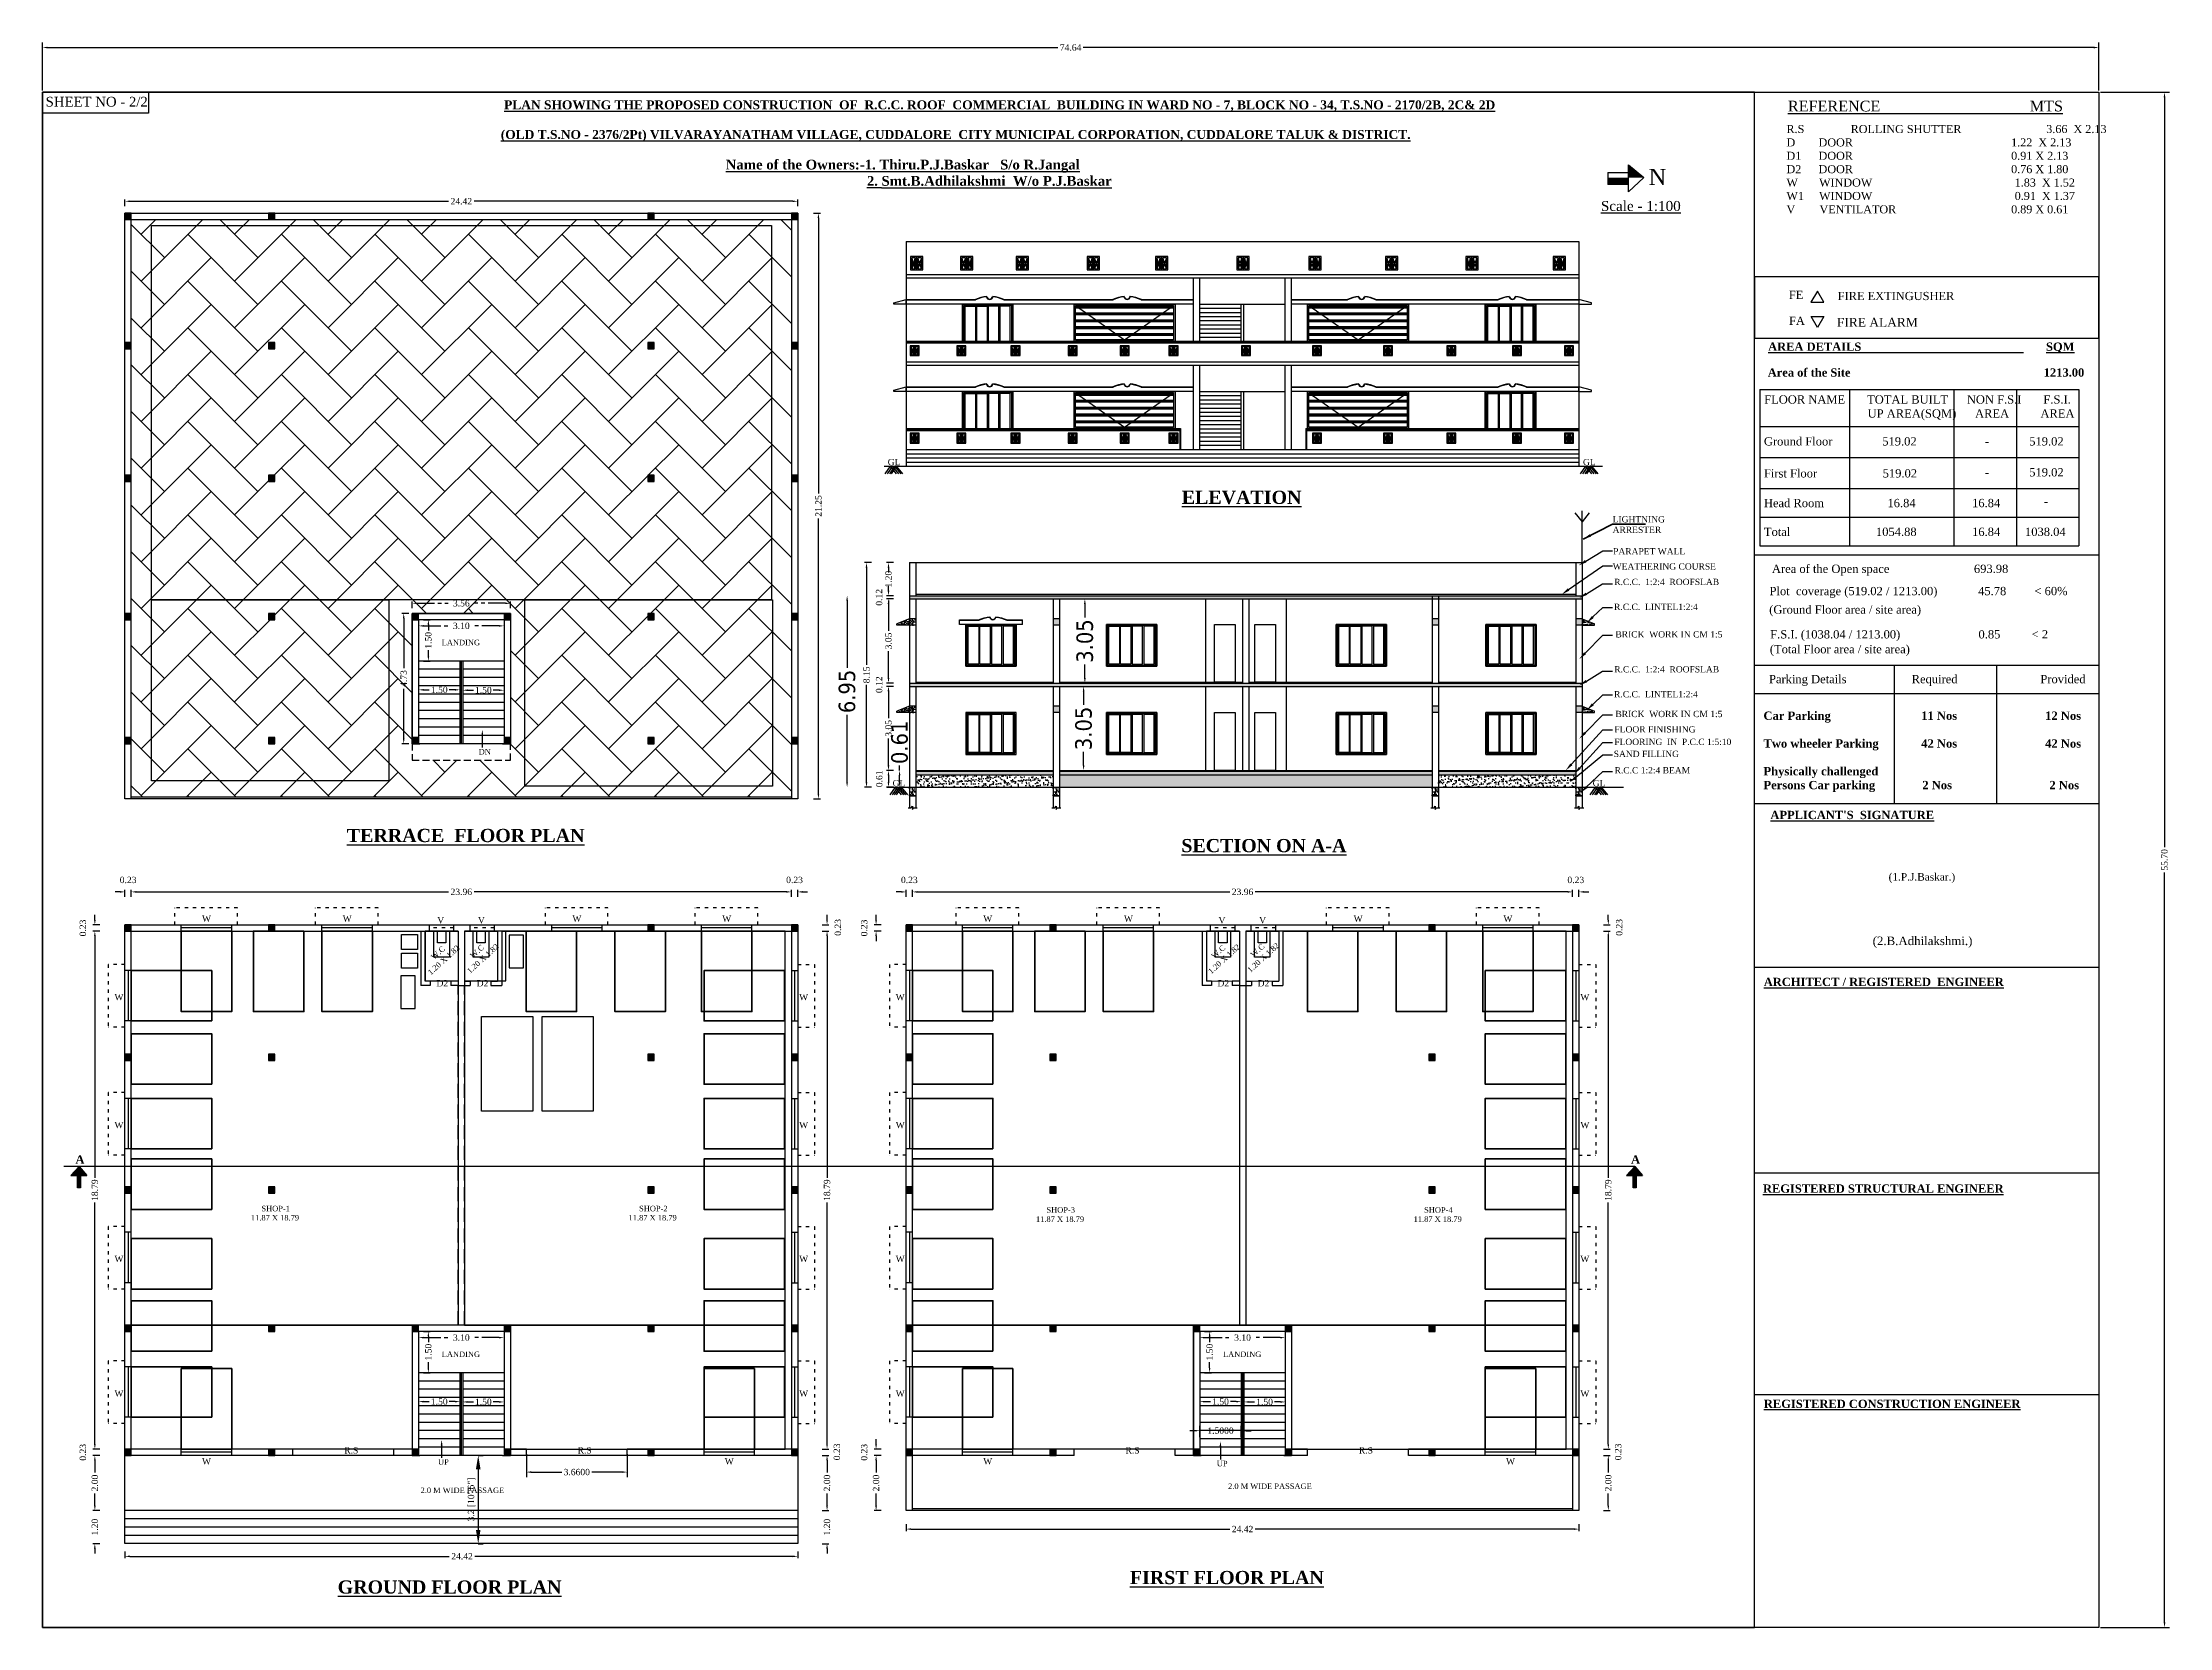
# Model space of a CAD drawing. Header units: metres. Extents: x 17422 to 45078, y -24482 to 1021.
# Drawn here: x 44910.1 to 44987.4, y -24450.4 to -24392.9 of the extents above; entities that cross this region are included whole.
import ezdxf
from ezdxf import colors
from ezdxf.entities.mleader import LeaderData, LeaderLine
from ezdxf.math import Vec2, Vec3

# ---------------------------------------------------------------- set-up
doc = ezdxf.new("R2010")
doc.units = ezdxf.units.M
doc.header["$MEASUREMENT"] = 0
doc.header["$PDMODE"] = 34
for name, pattern in [('ACAD_ISO03W100', [30, 12, -18]), ('DASHED', [0.75, 0.5, -0.25]), ('DASHED2', [0.375, 0.25, -0.125]), ('HIDDEN', [0.375, 0.25, -0.125]), ('PHANTOM2', [1.25, 0.625, -0.125, 0.125, -0.125, 0.125, -0.125])]:
    doc.linetypes.add(name, pattern=pattern)
for name, color, linetype in [('0 @ 1', 7, 'Continuous'), ('BLK_1_FLR_0_CARPET_AREA', 27, 'Continuous'), ('BLK_1_FLR_0_DRINKING_WATER', 7, 'Continuous'), ('BLK_1_FLR_0_EXIT_WIDTH_STAIR', 1, 'Continuous'), ('BLK_1_FLR_0_REGULAR_ROOM_1', 3, 'Continuous'), ('BLK_1_FLR_0_REGULAR_ROOM_1 @ 1', 3, 'Continuous'), ('BLK_1_FLR_0_ROOM_1_LIGHT_VENTILATION_1', 3, 'Continuous'), ('BLK_1_FLR_0_SP_WC', 233, 'Continuous'), ('BLK_1_FLR_0_URINAL', 235, 'Continuous'), ('BLK_1_FLR_0_WASH', 55, 'Continuous'), ('BLK_1_FLR_0_WATER_CLOSET', 213, 'Continuous'), ('BLK_1_FLR_1_BLT_UP_AREA', 8, 'Continuous'), ('BLK_1_FLR_1_CARPET_AREA', 27, 'Continuous'), ('BLK_1_FLR_1_EXIT_WIDTH_DOOR', 2, 'Continuous'), ('BLK_1_FLR_1_REGULAR_ROOM_1', 3, 'Continuous'), ('BLK_1_FLR_1_REGULAR_ROOM_1 @ 1', 3, 'Continuous'), ('BLK_1_FLR_1_ROOM_1_LIGHT_VENTILATION_1', 3, 'Continuous'), ('BLK_1_FLR_1_WASH', 55, 'Continuous'), ('BLK_1_HT_OF_BLDG', 5, 'Continuous'), ('BLK_1_HT_OF_BLDG @ 1', 5, 'Continuous'), ('BLK_1_PLINTH_HEIGHT', 7, 'Continuous'), ('BLK_1_PLINTH_HEIGHT @ 1', 7, 'Continuous'), ('BLK_1_STAIR_HEADROOM', 1, 'Continuous'), ('SOLAR_PANEL', 3, 'Continuous'), ('TOILET_VENTILATION', 6, 'Continuous')]:
    doc.layers.add(name, color=color, linetype=linetype)
doc.layers.add('BLK_1_FLR_0_BLT_UP_AREA', color=8, linetype='Continuous', plot=False)
for name, color, linetype, lineweight in [('BLK_1_FLR_0_ROOF_AREA', 54, 'Continuous', 18), ('BLK_1_FLR_1_ROOF_AREA', 54, 'Continuous', 18), ('BLK_1_FLR_1_WC_BATH', 2, 'Continuous', 18), ('BLK_1_FLR_2_ROOF_AREA', 54, 'Continuous', 18), ('DIST_EXIT', 7, 'Continuous', 0)]:
    doc.layers.add(name, color=color, linetype=linetype, lineweight=lineweight)
doc.styles.add('CODE', font='tahoma.ttf', dxfattribs={"height": 0.6})
doc.styles.add('MtXpl_Times_New_Roma', font='timesbd.ttf')
doc.styles.add('plan9', font='times.ttf', dxfattribs={"height": 9})
doc.styles.add('ROMANS', font='times.ttf', dxfattribs={"height": 0.3})
doc.styles.get("Standard").update_dxf_attribs({"font": 'times.ttf', "height": 0.23})
doc.dimstyles.new('OUTER', dxfattribs={"dimscale": 0, "dimtxt": 0.3, "dimasz": 0.18, "dimexe": 0.18, "dimexo": 0.0625, "dimgap": 0.09, "dimtad": 0, "dimzin": 0, "dimdsep": 46, "dimtxsty": 'CODE', "dimcen": 0.09, "dimse1": 1, "dimse2": 1, "dimclrd": 256, "dimclrt": 6, "dimadec": 0, "dimazin": 0, "dimtfac": 1, "dimtofl": 0, "dimtmove": 0, "dimatfit": 3, "dimfxl": 0, "dimtolj": 1, "dimtzin": 0, "dimarcsym": 0})
doc.dimstyles.new('STANDARD$0', dxfattribs={"dimtxt": 7, "dimasz": 3, "dimexe": 3, "dimexo": 1, "dimgap": 1.5, "dimtad": 1, "dimdec": 1, "dimzin": 1, "dimdsep": 46, "dimlunit": 4, "dimtxsty": 'Standard', "dimblk": 'OBLIQUE', "dimcen": 0.09375, "dimdle": 1, "dimclrd": 8, "dimclre": 8, "dimclrt": 7, "dimadec": 1, "dimazin": 0, "dimtfac": 1, "dimtdec": 1, "dimtix": 1, "dimtmove": 2, "dimatfit": 3, "dimldrblk": 'ARCHTICK', "dimfxl": 0, "dimfrac": 2, "dimtolj": 1, "dimtzin": 0, "dimarcsym": 0})
doc.dimstyles.new('Standard$7', dxfattribs={"dimtxt": 9, "dimasz": 9, "dimexe": 9, "dimexo": 9, "dimgap": 0, "dimtad": 0, "dimdec": 1, "dimzin": 0, "dimdsep": 46, "dimlunit": 4, "dimtxsty": 'Standard', "dimcen": 0, "dimclrd": 256, "dimclre": 256, "dimclrt": 256, "dimazin": 0, "dimtfac": 1, "dimtdec": 1, "dimtofl": 0, "dimtmove": 0, "dimatfit": 3, "dimfxl": 0, "dimtolj": 1, "dimtzin": 0, "dimlwd": -1, "dimlwe": -1, "dimarcsym": 0})
pattern_1 = [(50, (-1726.51783, -844.85389), (0.182165655, -0.01593742975), [0.0190480727, -0.20952880006]), (355, (-1726.51783, -844.85389), (-0.03523927326, 0.19103747295), [0.0152384582, -0.16762304005]), (100.45144446, (-1726.50265, -844.85521), (0.1469263812, 0.17510004124), [0.01618837084, -0.1780720793]), (46.1842, (-1726.51783, -844.8031), (0.2710518732, -0.042037644), [0.0285721091, -0.3142932001]), (96.6356355, (-1726.49524, -844.8066), (0.2373801163, 0.2474010928), [0.02428257, -0.2671082693]), (351.184164, (-1726.51783, -844.8031), (0.2373801161, 0.2474010926), [0.0228576873, -0.2514345603]), (21, (-1726.49243, -844.81579), (0.15159905258, -0.10225485217), [0.0190480727, -0.20952880006]), (326, (-1726.49243, -844.81579), (0.06179584186, 0.18416947733), [0.0152384582, -0.16762304005]), (71.45144474, (-1726.4798, -844.82431), (0.2133948926, 0.08191462476), [0.01618837033, -0.1780720793]), (37.5, (-1726.51783, -844.853885), (0.00308829078, 0.08454648453), [0, -0.16559124562, 0, -0.17016278308, 0, -0.1682579758]), (7.5, (-1726.51783, -844.853885), (0.06681290244, 0.10017043966), [0, -0.09701818378, 0, -0.16178163107, 0, -0.06412851153]), (327.5, (-1726.57447, -844.853885), (0.13557718121, -0.00572835783), [0, -0.06349357577, 0, -0.19809995642, 0, -0.2628634037]), (317.5, (-1726.59986, -844.85389), (0.14811430094, 0.02542409312), [0, -0.0825416485, 0, -0.131558689, 0, -0.18667111278])]
pattern_2 = [(37.5, (-1726.51783, -844.85389), (-0.0062993358, 0.1926823769), [0, -0.152, 0, -0.17, 0, -0.1625]), (7.5, (-1726.51783, -844.85389), (0.1769776705, 0.2822146065), [0, -0.082, 0, -0.137, 0, -0.0525]), (327.5, (-1726.64083, -844.85389), (0.3114141862, 0.00056590535), [0, -0.05, 0, -0.18, 0, -0.235]), (317.5, (-1726.64083, -844.85389), (0.3006126605, 0.0877675565), [0, -0.025, 0, -0.118, 0, -0.135])]
pattern_3 = [(50, (-1726.51783, -841.68389), (0.182165655, -0.01593742975), [0.0190480727, -0.20952880006]), (355, (-1726.51783, -841.68389), (-0.03523927326, 0.19103747295), [0.0152384582, -0.16762304005]), (100.45144446, (-1726.50265, -841.68521), (0.1469263812, 0.17510004124), [0.01618837084, -0.1780720793]), (46.1842, (-1726.51783, -841.6331), (0.2710518732, -0.042037644), [0.0285721091, -0.3142932001]), (96.6356355, (-1726.49524, -841.6366), (0.2373801163, 0.2474010928), [0.02428257, -0.2671082693]), (351.184164, (-1726.51783, -841.6331), (0.2373801161, 0.2474010926), [0.0228576873, -0.2514345603]), (21, (-1726.49243, -841.64579), (0.15159905258, -0.10225485217), [0.0190480727, -0.20952880006]), (326, (-1726.49243, -841.64579), (0.06179584186, 0.18416947733), [0.0152384582, -0.16762304005]), (71.45144474, (-1726.4798, -841.65431), (0.2133948926, 0.08191462476), [0.01618837033, -0.1780720793]), (37.5, (-1726.51783, -841.683885), (0.00308829078, 0.08454648453), [0, -0.16559124562, 0, -0.17016278308, 0, -0.1682579758]), (7.5, (-1726.51783, -841.683885), (0.06681290244, 0.10017043966), [0, -0.09701818378, 0, -0.16178163107, 0, -0.06412851153]), (327.5, (-1726.57447, -841.683885), (0.13557718121, -0.00572835783), [0, -0.06349357577, 0, -0.19809995642, 0, -0.2628634037]), (317.5, (-1726.59986, -841.68389), (0.14811430094, 0.02542409312), [0, -0.0825416485, 0, -0.131558689, 0, -0.18667111278])]

msp = doc.modelspace()

# ---------------------------------------------------------------- texts
for s, height, style, p in [('Area of the Site                                                              1213.00', 0.29962, 'MtXpl_Times_New_Roma', (44972.77201, -24404.99057)), ('FLOOR NAME       TOTAL BUILT      NON F.S.I       F.S.I.', 0.3008185, 'plan9', (44972.64105, -24405.96944)), ('                                 UP AREA(SQM)      AREA          AREA', 0.3008185, 'plan9', (44972.6482, -24406.4784)), ('Ground Floor           ', 0.3008185, 'plan9', (44972.63259, -24407.48872)), ('519.02', 0.300818, 'plan9', (44976.92797, -24407.48872)), ('-', 0.30082, 'plan9', (44980.65504, -24407.48872)), ('519.02', 0.300818, 'plan9', (44982.2629, -24407.48872)), ('GL', 0.228577, 'plan9', (44940.8273, -24408.20547)), ('GL', 0.228577, 'plan9', (44966.0653, -24408.20547)), ('First Floor ', 0.3008185, 'plan9', (44972.63259, -24408.64945)), ('519.02', 0.300818, 'plan9', (44976.94212, -24408.64945)), ('-', 0.30082, 'plan9', (44980.65504, -24408.61127)), ('519.02', 0.300818, 'plan9', (44982.2629, -24408.61127)), ('Head Room', 0.300818, 'plan9', (44972.63259, -24409.72726)), ('16.84', 0.300818, 'plan9', (44977.11691, -24409.72726)), ('16.84', 0.300818, 'plan9', (44980.18793, -24409.72726)), ('-', 0.30082, 'plan9', (44982.79833, -24409.67082)), ('Total', 0.300818, 'plan9', (44972.63259, -24410.77065)), ('1054.88', 0.300818, 'plan9', (44976.69945, -24410.77065)), ('16.84', 0.300818, 'plan9', (44980.18793, -24410.77065)), ('1038.04', 0.300818, 'plan9', (44982.10973, -24410.77065)), ('Area of the Open space                           693.98', 0.3008185, 'plan9', (44972.92403, -24412.11298)), ('Plot  coverage (519.02 / 1213.00)             45.78         < 60%%%', 0.3008185, 'plan9', (44972.836, -24412.92068)), ('(Ground Floor area / site area)', 0.3008185, 'plan9', (44972.82459, -24413.59132)), ('F.S.I. (1038.04 / 1213.00)                         0.85          < 2', 0.3008185, 'plan9', (44972.86125, -24414.48965)), ('(Total Floor area / site area)', 0.3008185, 'plan9', (44972.84756, -24415.02904)), ('GL', 0.228577, 'plan9', (44941.00507, -24419.85398)), ('GL', 0.228577, 'plan9', (44966.417, -24419.85398))]:
    msp.add_text(s, height=height, dxfattribs=dict(style=style)).set_placement(p)
at = {"attachment_point": 1}
for s, insert, char_height, width, style in [('SHEET NO - 2/2', (44910.26092, -24394.83856), 0.3549699, 79.9406327, 'plan9'), ('\\A1;{\\fTimes New Roman|b1|i0|c0|p18;\\H0.90909x;\\L PLAN SHOWING THE PROPOSED CONSTRUCTION  OF  R.C.C. ROOF  COMMERCIAL  BUILDING IN WARD NO - 7, BLOCK NO - 34, T.S.NO - 2170/2B, 2C& 2D\\P\\P(OLD T.S.NO - 2376/2Pt) VILVARAYANATHAM VILLAGE, CUDDALORE  CITY MUNICIPAL CORPORATION, CUDDALORE TALUK & DISTRICT.\\l\\P \\P                                                                   \\H1.1x;\\LName of the Owners:-1. Thiru.P.J.Baskar   S/o R.Jangal  \\P\\H0.90909x;\\l                                                                                                            \\H1.0846x; \\L2. \\H1.0142x;Smt.B.Adhilakshmi  W/o P.J.Baskar   \\H0.90909x;\\l\\P\\P^I}', (44926.78172, -24394.96765), 0.35496995, 79.9406327, 'plan9'), ('   {\\H1.333x;\\LREFERENCE                                     MTS   }', (44973.1736, -24394.97949), 0.2912367, 17.0211643, 'plan9'), ('R.S     ^IROLLING SHUTTER                            3.66  X 2.13\\PD     ^IDOOR                                       ^I^I1.22  X 2.13{\\H1.83333x; }\\PD1    ^IDOOR                                       ^I^I0.91 X 2.13             {\\H1.55556x; }\\PD2     ^IDOOR                                      ^I^I0.76 X 1.80   {\\H1.64815x; }\\PW       WINDOW                                               1.83  X 1.52{\\H1.61728x; }\\PW1     WINDOW                                               0.91  X 1.37   {\\H1.62757x; }\\PV        VENTILATOR                          ^I^I0.89 X 0.61     {\\H1.62414x; }\\P         {\\H1.62529x; }', (44973.45183, -24395.86131), 0.2912367, 13.3370374, 'plan9'), ('{\\H0.92455x;FE} {\\fTimes New Roman|b1|i0|c0|p18;\\L   }', (44973.53768, -24401.87459), 0.32175, 20.0983517, 'plan9'), ('{\\H0.92455x;FIRE EXTINGUSHER \\L  \\H1.0816x; }', (44975.31196, -24401.91587), 0.32175, 20.0983517, 'plan9'), ('{\\H0.92455x;FA\\fTimes New Roman|b1|i0|c0|p18;\\H1.0816x;\\L  }', (44973.54519, -24402.81458), 0.32175, 20.0983517, 'plan9'), ('FIRE ALARM', (44975.28508, -24402.85957), 0.32175, 20.0983517, 'plan9'), ('{\\fTimes New Roman|b1|i0|c0|p18;   \\LAREA DETAILS                                  ^I                  SQM}', (44972.44633, -24403.75351), 0.29962002, 32.3342639, 'plan9'), ('\\pt1.06491;{\\fTimes New Roman|b1|i0|c0|p18;\\H1.35x;\\LELEVATION}', (44951.50178, -24409.1292), 0.3549699, 15.1247797, 'plan9'), ('Parking Details', (44972.8172, -24415.81454), 0.3008185, 7.9189698, 'plan9'), ('Required', (44977.99556, -24415.81454), 0.300818, 7.9189698, 'plan9'), ('Provided', (44982.66772, -24415.81454), 0.300818, 7.9189698, 'plan9'), ('{\\fTimes New Roman|b1|i0|c0|p18;\\H1.004x;Car Parking  ^I^I        11 Nos                            12 Nos   \\P\\PTwo wheeler Parking ^I        42 Nos                            42 Nos  \\H0.7576x;\\P\\H1.19999x;             \\H0.83334x;        ^I                                                 \\H1.31996x;  \\PPhysically challenged\\PPersons Car parking               2 Nos                               2 Nos                            }', (44972.61664, -24417.14161), 0.3008185, 59.9999327, 'plan9'), ('FLOORING  IN  P.C.C 1:5:10', (44967.20082, -24418.1281), 0.2285769, 5.0186558, 'plan9'), ('SAND FILLING', (44967.181, -24418.56445), 0.2285769, 3.9366017, 'plan9'), ('R.C.C 1:2:4 BEAM', (44967.21177, -24419.1576), 0.2285769, 5.4788786, 'plan9'), ("{\\fTimes New Roman|b1|i0|c0|p18;  \\LAPPLICANT'S  SIGNATURE}", (44972.64087, -24420.74438), 0.3, 209.511895, 'ROMANS'), ('\\pt1.06491;{\\fTimes New Roman|b1|i0|c0|p18;\\H1.35x;\\LTERRACE  FLOOR PLAN}', (44921.19374, -24421.39851), 0.3549699, 15.1247797, 'plan9'), ('\\pt1.06491;{\\fTimes New Roman|b1|i0|c0|p18;\\H1.35x;\\LSECTION ON A-A}', (44951.48611, -24421.76557), 0.3549699, 15.1247797, 'plan9'), ('{\\fTimes New Roman|b0|i0|c0|p18;(2.B.Adhilakshmi.)}', (44976.58069, -24425.30677), 0.3092477, 5.6624564, 'CODE'), ('{\\fTimes New Roman|b1|i0|c0|p18;\\LARCHITECT / REGISTERED  ENGINEER}', (44972.62806, -24426.80125), 0.3, 209.511895, 'ROMANS'), ('{\\fTimes New Roman|b1|i0|c0|p18;\\LREGISTERED STRUCTURAL ENGINEER}', (44972.59715, -24434.29991), 0.3, 209.511895, 'ROMANS'), ('{\\fTimes New Roman|b1|i0|c0|p18;\\LREGISTERED CONSTRUCTION ENGINEER}', (44972.63132, -24442.11103), 0.3, 209.511895, 'ROMANS')]:
    msp.add_mtext(s, dxfattribs=dict(at, insert=insert, char_height=char_height, width=width, style=style))
for s, insert, char_height, width in [('{\\fTimes New Roman|b0|i0|c0|p18;  N}', (44968.01385, -24397.45643), 0.5808792, 1.6988084), ('{\\LScale - 1:100}', (44966.71522, -24398.61672), 0.3637836, 12.5197129), ('(1.P.J.Baskar.) ', (44977.15938, -24423.00339), 0.2716998, 3.6192823)]:
    msp.add_mtext(s, dxfattribs=dict(at, insert=insert, char_height=char_height, width=width))
at = {"attachment_point": 1, "style": 'plan9'}
for s, insert, char_height in [('LIGHTNING\\PARRESTER', (44967.14153, -24410.05218), 0.228577), ('PARAPET WALL', (44967.15829, -24411.21402), 0.2285769), ('WEATHERING COURSE', (44967.14307, -24411.76357), 0.2285769), (' R.C.C.  1:2:4  ROOFSLAB ', (44967.11311, -24412.32427), 0.2285769), (' R.C.C.  LINTEL1:2:4 ', (44967.10721, -24413.22977), 0.2285769), ('BRICK  WORK IN CM 1:5 ', (44967.24214, -24414.22662), 0.2285769), (' R.C.C.  1:2:4  ROOFSLAB ', (44967.11311, -24415.49427), 0.2285769), (' R.C.C.  LINTEL1:2:4 ', (44967.10721, -24416.39977), 0.2285769), ('BRICK  WORK IN CM 1:5 ', (44967.24214, -24417.11615), 0.2285769), (' FLOOR FINISHING', (44967.11966, -24417.67344), 0.2285769)]:
    msp.add_mtext(s, dxfattribs=dict(at, insert=insert, char_height=char_height))
at = {"lineweight": 30, "insert": (44940.85593, -24412.33831), "char_height": 0.23, "attachment_point": 5, "rotation": 90}
msp.add_mtext('\\A1;1.20', dxfattribs=at)
at = {"lineweight": -3, "ltscale": 0.23, "style": 'plan9'}
for s, insert, char_height, width, attachment_point in [('LANDING', (44924.63972, -24414.53784), 0.2, 0.3186018, 1), ('DN', (44925.98123, -24418.50226), 0.2, 0.3186018, 1), ('W', (44915.93824, -24424.5401), 0.22861, 0.3186018, 1), ('W', (44921.04508, -24424.5401), 0.22861, 0.3186018, 1), ('V', (44924.47781, -24424.60054), 0.22861, 0.3236018, 1), ('V', (44925.95368, -24424.60054), 0.22861, 0.3236018, 1), ('W', (44929.38324, -24424.5401), 0.22861, 0.3186018, 1), ('W', (44934.82016, -24424.5401), 0.22861, 0.3186018, 1), ('W', (44944.29624, -24424.5401), 0.22861, 0.3186018, 1), ('W', (44949.40308, -24424.5401), 0.22861, 0.3186018, 1), ('V', (44952.8358, -24424.60054), 0.22861, 0.3236018, 1), ('V', (44954.31168, -24424.60054), 0.22861, 0.3236018, 1), ('W', (44957.74124, -24424.5401), 0.22861, 0.3186018, 1), ('W', (44963.17816, -24424.5401), 0.22861, 0.3186018, 1), ('W', (44912.7611, -24427.38865), 0.22861, 0.3186018, 1), ('D2', (44924.44967, -24426.88611), 0.228609, 0.3236018, 1), ('D2', (44925.90885, -24426.88611), 0.228609, 0.3236018, 1), ('W', (44937.93953, -24427.38865), 0.22861, 0.3186018, 3), ('W', (44941.1191, -24427.38865), 0.22861, 0.3186018, 1), ('D2', (44952.79684, -24426.88611), 0.228609, 0.3236018, 1), ('D2', (44954.25602, -24426.88611), 0.228609, 0.3236018, 1), ('W', (44966.29753, -24427.38865), 0.22861, 0.3186018, 3), ('W', (44912.7611, -24432.03021), 0.22861, 0.3186018, 1), ('W', (44937.93953, -24432.03021), 0.22861, 0.3186018, 3), ('W', (44941.1191, -24432.03021), 0.22861, 0.3186018, 1), ('W', (44966.29753, -24432.03021), 0.22861, 0.3186018, 3), ('     SHOP-1\\P11.87 X 18.79', (44917.71245, -24435.07428), 0.2, 2.7965807, 1), ('     SHOP-2\\P11.87 X 18.79', (44931.42116, -24435.07426), 0.2, 2.7965807, 1), ('     SHOP-3\\P11.87 X 18.79', (44946.20814, -24435.12438), 0.2, 2.7965807, 1), ('     SHOP-4\\P11.87 X 18.79', (44959.91685, -24435.12436), 0.2, 2.7965807, 1), ('W', (44912.7611, -24436.88459), 0.22861, 0.3186018, 1), ('W', (44937.93953, -24436.88459), 0.22861, 0.3186018, 3), ('W', (44941.1191, -24436.88459), 0.22861, 0.3186018, 1), ('W', (44966.29753, -24436.88459), 0.22861, 0.3186018, 3), ('LANDING', (44924.63972, -24440.36192), 0.2, 0.3186018, 1), ('LANDING', (44952.99772, -24440.36192), 0.2, 0.3186018, 1), ('W', (44912.7611, -24441.76837), 0.22861, 0.3186018, 1), ('W', (44937.93953, -24441.76837), 0.22861, 0.3186018, 3), ('W', (44941.1191, -24441.76837), 0.22861, 0.3186018, 1), ('W', (44966.29753, -24441.76837), 0.22861, 0.3186018, 3), ('W', (44915.93824, -24444.23048), 0.22861, 0.3186018, 1), ('R.S', (44921.10195, -24443.83357), 0.228609, 0.3186018, 1), ('UP', (44924.50487, -24444.26882), 0.2, 0.3186018, 1), ('R.S', (44929.57366, -24443.83357), 0.228609, 0.3186018, 1), ('W', (44934.91356, -24444.23048), 0.22861, 0.3186018, 1), ('W', (44944.29624, -24444.23048), 0.22861, 0.3186018, 1), ('R.S', (44949.45995, -24443.83357), 0.228609, 0.3186018, 1), ('UP', (44952.77383, -24444.32633), 0.2, 0.3186018, 1), ('R.S', (44957.93166, -24443.83357), 0.228609, 0.3186018, 1), ('W', (44963.27156, -24444.23048), 0.22861, 0.3186018, 1), ('2.0 M WIDE PASSAGE', (44953.18266, -24445.14879), 0.2, 3.7409702, 1), ('2.0 M WIDE PASSAGE', (44923.87022, -24445.29672), 0.2, 3.7409702, 1)]:
    msp.add_mtext(s, dxfattribs=dict(at, insert=insert, char_height=char_height, width=width, attachment_point=attachment_point))
at = {"lineweight": -3, "ltscale": 0.23, "char_height": 0.2, "width": 1.6529075, "attachment_point": 1, "rotation": 42.3242817, "style": 'plan9'}
for insert in [(44923.88669, -24426.321), (44925.30697, -24426.2701), (44952.2139, -24426.28489), (44953.63417, -24426.23399)]:
    msp.add_mtext('      W.C\\P1.20 X 1.82', dxfattribs=dict(at, insert=insert))
at = {"lineweight": -3, "attachment_point": 1, "style": 'plan9'}
for s, insert, char_height, width in [('{\\fTimes New Roman|b1|i0|c0|p18;A}', (44911.34087, -24433.24351), 0.3047692, 0.4677153), ('{\\fTimes New Roman|b1|i0|c0|p18;A}', (44967.80776, -24433.24351), 0.3047692, 0.4677153), ('\\pt1.06491;{\\fTimes New Roman|b1|i0|c0|p18;\\H1.35x;\\LFIRST FLOOR PLAN}', (44949.61964, -24448.32243), 0.3549699, 15.1247797), ('\\pt1.06491;{\\fTimes New Roman|b1|i0|c0|p18;\\H1.35x;\\LGROUND FLOOR PLAN}', (44920.86179, -24448.66716), 0.3549699, 15.1247797)]:
    msp.add_mtext(s, dxfattribs=dict(at, insert=insert, char_height=char_height, width=width))

# ---------------------------------------------------------------- blocks, each defined once
blk = doc.blocks.new('*D138')
at = {"color": 0, "linetype": 'HIDDEN', "lineweight": -2}
for p, q in [((44923.8, -24439.696), (44923.8, -24440.038)), ((44926.9, -24439.696), (44926.9, -24440.038))]:
    blk.add_line(p, q, dxfattribs=at)
at = {"color": 0, "linetype": 'PHANTOM2', "lineweight": -2}
for p, q in [((44923.98, -24439.858), (44924.976, -24439.858)), ((44926.72, -24439.858), (44925.725, -24439.858))]:
    blk.add_line(p, q, dxfattribs=at)
at = {"color": 0, "lineweight": 30}
for points in [[(44923.98, -24439.828), (44923.98, -24439.888), (44923.8, -24439.858)], [(44926.72, -24439.828), (44926.72, -24439.888), (44926.9, -24439.858)]]:
    blk.add_solid(points, dxfattribs=at)
at = {"layer": 'Defpoints', "color": 0, "lineweight": 30}
for p in [(44923.8, -24439.634), (44926.9, -24439.634), (44926.9, -24439.858)]:
    blk.add_point(p, dxfattribs=at)
at = {"color": 0, "lineweight": -3, "insert": (44925.35, -24439.858), "char_height": 0.23, "attachment_point": 5}
blk.add_mtext('\\A1;3.10', dxfattribs=at)
blk = doc.blocks.new('*D139')
at = {"color": 0, "linetype": 'HIDDEN', "lineweight": -2}
for p, q in [((44923.974, -24439.634), (44924.334, -24439.634)), ((44923.974, -24441.134), (44924.334, -24441.134))]:
    blk.add_line(p, q, dxfattribs=at)
at = {"color": 0, "linetype": 'PHANTOM2', "lineweight": -2}
for p, q in [((44924.154, -24439.814), (44924.154, -24440.022)), ((44924.154, -24440.954), (44924.154, -24440.745))]:
    blk.add_line(p, q, dxfattribs=at)
at = {"color": 0, "lineweight": 30}
for points in [[(44924.124, -24439.814), (44924.184, -24439.814), (44924.154, -24439.634)], [(44924.124, -24440.954), (44924.184, -24440.954), (44924.154, -24441.134)]]:
    blk.add_solid(points, dxfattribs=at)
at = {"layer": 'Defpoints', "color": 0, "lineweight": 30}
for p in [(44923.8, -24439.634), (44923.8, -24441.134), (44924.154, -24441.134)]:
    blk.add_point(p, dxfattribs=at)
at = {"color": 0, "lineweight": -3, "insert": (44924.154, -24440.384), "char_height": 0.23, "attachment_point": 5, "rotation": 90}
blk.add_mtext('\\A1;1.50', dxfattribs=at)
blk = doc.blocks.new('*D140')
at = {"color": 0, "linetype": 'HIDDEN', "lineweight": -2}
for p, q in [((44923.8, -24442.096), (44923.8, -24442.36)), ((44925.3, -24442.096), (44925.3, -24442.36))]:
    blk.add_line(p, q, dxfattribs=at)
at = {"color": 0, "linetype": 'PHANTOM2', "lineweight": -2}
for p, q in [((44923.98, -24442.18), (44924.189, -24442.18)), ((44925.12, -24442.18), (44924.912, -24442.18))]:
    blk.add_line(p, q, dxfattribs=at)
at = {"color": 0, "lineweight": 30}
for points in [[(44923.98, -24442.15), (44923.98, -24442.21), (44923.8, -24442.18)], [(44925.12, -24442.15), (44925.12, -24442.21), (44925.3, -24442.18)]]:
    blk.add_solid(points, dxfattribs=at)
at = {"layer": 'Defpoints', "color": 0, "lineweight": 30}
for p in [(44923.8, -24442.034), (44923.8, -24442.18), (44925.3, -24442.034)]:
    blk.add_point(p, dxfattribs=at)
at = {"color": 0, "lineweight": -3, "insert": (44924.55, -24442.18), "char_height": 0.23, "attachment_point": 5}
blk.add_mtext('\\A1;1.50', dxfattribs=at)
blk = doc.blocks.new('*D141')
at = {"color": 0, "linetype": 'HIDDEN', "lineweight": -2}
for p, q in [((44925.4, -24442.096), (44925.4, -24442.372)), ((44926.9, -24442.096), (44926.9, -24442.372))]:
    blk.add_line(p, q, dxfattribs=at)
at = {"color": 0, "linetype": 'PHANTOM2', "lineweight": -2}
for p, q in [((44925.58, -24442.192), (44925.789, -24442.192)), ((44926.72, -24442.192), (44926.512, -24442.192))]:
    blk.add_line(p, q, dxfattribs=at)
at = {"color": 0, "lineweight": 30}
for points in [[(44925.58, -24442.162), (44925.58, -24442.222), (44925.4, -24442.192)], [(44926.72, -24442.162), (44926.72, -24442.222), (44926.9, -24442.192)]]:
    blk.add_solid(points, dxfattribs=at)
at = {"layer": 'Defpoints', "color": 0, "lineweight": 30}
for p in [(44925.4, -24442.034), (44925.4, -24442.192), (44926.9, -24442.034)]:
    blk.add_point(p, dxfattribs=at)
at = {"color": 0, "lineweight": -3, "insert": (44926.15, -24442.192), "char_height": 0.23, "attachment_point": 5}
blk.add_mtext('\\A1;1.50', dxfattribs=at)
blk = doc.blocks.new('*D142')
at = {"color": 0, "linetype": 'HIDDEN', "lineweight": -2}
for p, q in [((44952.158, -24439.696), (44952.158, -24440.038)), ((44955.258, -24439.696), (44955.258, -24440.038))]:
    blk.add_line(p, q, dxfattribs=at)
at = {"color": 0, "linetype": 'PHANTOM2', "lineweight": -2}
for p, q in [((44952.338, -24439.858), (44953.334, -24439.858)), ((44955.078, -24439.858), (44954.083, -24439.858))]:
    blk.add_line(p, q, dxfattribs=at)
at = {"color": 0, "lineweight": 30}
for points in [[(44952.338, -24439.828), (44952.338, -24439.888), (44952.158, -24439.858)], [(44955.078, -24439.828), (44955.078, -24439.888), (44955.258, -24439.858)]]:
    blk.add_solid(points, dxfattribs=at)
at = {"layer": 'Defpoints', "color": 0, "lineweight": 30}
for p in [(44952.158, -24439.634), (44955.258, -24439.634), (44955.258, -24439.858)]:
    blk.add_point(p, dxfattribs=at)
at = {"color": 0, "lineweight": -3, "insert": (44953.708, -24439.858), "char_height": 0.23, "attachment_point": 5}
blk.add_mtext('\\A1;3.10', dxfattribs=at)
blk = doc.blocks.new('*D143')
at = {"color": 0, "linetype": 'HIDDEN', "lineweight": -2}
for p, q in [((44952.332, -24439.634), (44952.692, -24439.634)), ((44952.332, -24441.134), (44952.692, -24441.134))]:
    blk.add_line(p, q, dxfattribs=at)
at = {"color": 0, "linetype": 'PHANTOM2', "lineweight": -2}
for p, q in [((44952.512, -24439.814), (44952.512, -24440.022)), ((44952.512, -24440.954), (44952.512, -24440.745))]:
    blk.add_line(p, q, dxfattribs=at)
at = {"color": 0, "lineweight": 30}
for points in [[(44952.482, -24439.814), (44952.542, -24439.814), (44952.512, -24439.634)], [(44952.482, -24440.954), (44952.542, -24440.954), (44952.512, -24441.134)]]:
    blk.add_solid(points, dxfattribs=at)
at = {"layer": 'Defpoints', "color": 0, "lineweight": 30}
for p in [(44952.158, -24439.634), (44952.158, -24441.134), (44952.512, -24441.134)]:
    blk.add_point(p, dxfattribs=at)
at = {"color": 0, "lineweight": -3, "insert": (44952.512, -24440.384), "char_height": 0.23, "attachment_point": 5, "rotation": 90}
blk.add_mtext('\\A1;1.50', dxfattribs=at)
blk = doc.blocks.new('*D144')
at = {"color": 0, "linetype": 'HIDDEN', "lineweight": -2}
for p, q in [((44952.158, -24442.096), (44952.158, -24442.36)), ((44953.658, -24442.096), (44953.658, -24442.36))]:
    blk.add_line(p, q, dxfattribs=at)
at = {"color": 0, "linetype": 'PHANTOM2', "lineweight": -2}
for p, q in [((44952.338, -24442.18), (44952.547, -24442.18)), ((44953.478, -24442.18), (44953.27, -24442.18))]:
    blk.add_line(p, q, dxfattribs=at)
at = {"color": 0, "lineweight": 30}
for points in [[(44952.338, -24442.15), (44952.338, -24442.21), (44952.158, -24442.18)], [(44953.478, -24442.15), (44953.478, -24442.21), (44953.658, -24442.18)]]:
    blk.add_solid(points, dxfattribs=at)
at = {"layer": 'Defpoints', "color": 0, "lineweight": 30}
for p in [(44952.158, -24442.034), (44952.158, -24442.18), (44953.658, -24442.034)]:
    blk.add_point(p, dxfattribs=at)
at = {"color": 0, "lineweight": -3, "insert": (44952.908, -24442.18), "char_height": 0.23, "attachment_point": 5}
blk.add_mtext('\\A1;1.50', dxfattribs=at)
blk = doc.blocks.new('*D145')
at = {"color": 0, "linetype": 'HIDDEN', "lineweight": -2}
for p, q in [((44953.758, -24442.096), (44953.758, -24442.372)), ((44955.258, -24442.096), (44955.258, -24442.372))]:
    blk.add_line(p, q, dxfattribs=at)
at = {"color": 0, "linetype": 'PHANTOM2', "lineweight": -2}
for p, q in [((44953.938, -24442.192), (44954.147, -24442.192)), ((44955.078, -24442.192), (44954.87, -24442.192))]:
    blk.add_line(p, q, dxfattribs=at)
at = {"color": 0, "lineweight": 30}
for points in [[(44953.938, -24442.162), (44953.938, -24442.222), (44953.758, -24442.192)], [(44955.078, -24442.162), (44955.078, -24442.222), (44955.258, -24442.192)]]:
    blk.add_solid(points, dxfattribs=at)
at = {"layer": 'Defpoints', "color": 0, "lineweight": 30}
for p in [(44953.758, -24442.034), (44953.758, -24442.192), (44955.258, -24442.034)]:
    blk.add_point(p, dxfattribs=at)
at = {"color": 0, "lineweight": -3, "insert": (44954.508, -24442.192), "char_height": 0.23, "attachment_point": 5}
blk.add_mtext('\\A1;1.50', dxfattribs=at)
blk = doc.blocks.new('*D146')
at = {"color": 0, "linetype": 'HIDDEN', "lineweight": -2}
for p, q in [((44941.498, -24423.866), (44941.498, -24423.506)), ((44941.728, -24423.866), (44941.728, -24423.506))]:
    blk.add_line(p, q, dxfattribs=at)
at = {"color": 0, "linetype": 'PHANTOM2', "lineweight": -2}
for p, q in [((44941.318, -24423.686), (44941.138, -24423.686)), ((44941.908, -24423.686), (44942.088, -24423.686))]:
    blk.add_line(p, q, dxfattribs=at)
at = {"color": 0, "lineweight": 30}
for points in [[(44941.318, -24423.656), (44941.318, -24423.716), (44941.498, -24423.686)], [(44941.908, -24423.656), (44941.908, -24423.716), (44941.728, -24423.686)]]:
    blk.add_solid(points, dxfattribs=at)
at = {"layer": 'Defpoints', "color": 0, "lineweight": 30}
for p in [(44941.728, -24423.686), (44941.498, -24424.88), (44941.728, -24425.11)]:
    blk.add_point(p, dxfattribs=at)
at = {"color": 0, "lineweight": -3, "insert": (44941.613, -24423.254), "char_height": 0.23, "attachment_point": 5}
blk.add_mtext('\\A1;0.23', dxfattribs=at)
blk = doc.blocks.new('*D147')
at = {"color": 0, "linetype": 'HIDDEN', "lineweight": -2}
for p, q in [((44941.728, -24423.866), (44941.728, -24423.506)), ((44965.689, -24423.866), (44965.689, -24423.506))]:
    blk.add_line(p, q, dxfattribs=at)
at = {"color": 0, "lineweight": -2}
for p, q in [((44941.908, -24423.686), (44953.246, -24423.686)), ((44965.509, -24423.686), (44954.17, -24423.686))]:
    blk.add_line(p, q, dxfattribs=at)
at = {"color": 0, "lineweight": 30}
for points in [[(44941.908, -24423.656), (44941.908, -24423.716), (44941.728, -24423.686)], [(44965.509, -24423.656), (44965.509, -24423.716), (44965.689, -24423.686)]]:
    blk.add_solid(points, dxfattribs=at)
at = {"layer": 'Defpoints', "color": 0, "lineweight": 30}
for p in [(44965.689, -24423.686), (44941.728, -24425.11), (44965.689, -24425.11)]:
    blk.add_point(p, dxfattribs=at)
at = {"color": 0, "lineweight": -3, "insert": (44953.708, -24423.686), "char_height": 0.23, "attachment_point": 5}
blk.add_mtext('\\A1;23.96', dxfattribs=at)
blk = doc.blocks.new('*D148')
at = {"color": 0, "linetype": 'HIDDEN', "lineweight": -2}
for p, q in [((44965.689, -24423.866), (44965.689, -24423.506)), ((44965.919, -24423.866), (44965.919, -24423.506))]:
    blk.add_line(p, q, dxfattribs=at)
at = {"color": 0, "linetype": 'PHANTOM2', "lineweight": -2}
for p, q in [((44965.509, -24423.686), (44965.329, -24423.686)), ((44966.099, -24423.686), (44966.279, -24423.686))]:
    blk.add_line(p, q, dxfattribs=at)
at = {"color": 0, "lineweight": 30}
for points in [[(44965.509, -24423.656), (44965.509, -24423.716), (44965.689, -24423.686)], [(44966.099, -24423.656), (44966.099, -24423.716), (44965.919, -24423.686)]]:
    blk.add_solid(points, dxfattribs=at)
at = {"layer": 'Defpoints', "color": 0, "lineweight": 30}
for p in [(44965.919, -24423.686), (44965.689, -24425.11), (44965.919, -24424.88)]:
    blk.add_point(p, dxfattribs=at)
at = {"color": 0, "lineweight": -3, "insert": (44965.804, -24423.254), "char_height": 0.23, "attachment_point": 5}
blk.add_mtext('\\A1;0.23', dxfattribs=at)
blk = doc.blocks.new('*D149')
at = {"color": 0, "linetype": 'HIDDEN', "lineweight": -2}
for p, q in [((44940.586, -24444.134), (44940.226, -24444.134)), ((44940.586, -24446.134), (44940.226, -24446.134))]:
    blk.add_line(p, q, dxfattribs=at)
at = {"color": 0, "lineweight": -2}
for p, q in [((44940.406, -24444.314), (44940.406, -24444.756)), ((44940.406, -24445.954), (44940.406, -24445.511))]:
    blk.add_line(p, q, dxfattribs=at)
at = {"color": 0, "lineweight": 30}
for points in [[(44940.376, -24444.314), (44940.436, -24444.314), (44940.406, -24444.134)], [(44940.376, -24445.954), (44940.436, -24445.954), (44940.406, -24446.134)]]:
    blk.add_solid(points, dxfattribs=at)
at = {"layer": 'Defpoints', "color": 0, "lineweight": 30}
for p in [(44940.406, -24444.134), (44941.498, -24444.134), (44941.498, -24446.134)]:
    blk.add_point(p, dxfattribs=at)
at = {"color": 0, "lineweight": -3, "insert": (44940.406, -24445.134), "char_height": 0.23, "attachment_point": 5, "rotation": 90}
blk.add_mtext('\\A1;2.00', dxfattribs=at)
blk = doc.blocks.new('*D150')
at = {"color": 0, "lineweight": -2}
for p, q in [((44940.406, -24443.724), (44940.406, -24443.544)), ((44940.406, -24444.314), (44940.406, -24444.494))]:
    blk.add_line(p, q, dxfattribs=at)
at = {"color": 0, "linetype": 'HIDDEN', "lineweight": -2}
for p, q in [((44940.586, -24443.904), (44940.226, -24443.904)), ((44940.586, -24444.134), (44940.226, -24444.134))]:
    blk.add_line(p, q, dxfattribs=at)
at = {"color": 0, "lineweight": 30}
for points in [[(44940.376, -24443.724), (44940.436, -24443.724), (44940.406, -24443.904)], [(44940.376, -24444.314), (44940.436, -24444.314), (44940.406, -24444.134)]]:
    blk.add_solid(points, dxfattribs=at)
at = {"layer": 'Defpoints', "color": 0, "lineweight": 30}
for p in [(44940.406, -24443.904), (44941.498, -24444.134), (44941.728, -24443.904)]:
    blk.add_point(p, dxfattribs=at)
at = {"color": 0, "lineweight": -3, "insert": (44939.973, -24444.019), "char_height": 0.23, "attachment_point": 5, "rotation": 90}
blk.add_mtext('\\A1;0.23', dxfattribs=at)
blk = doc.blocks.new('*D151')
at = {"color": 0, "linetype": 'HIDDEN', "lineweight": -2}
for p, q in [((44940.586, -24424.88), (44940.226, -24424.88)), ((44940.586, -24425.11), (44940.226, -24425.11))]:
    blk.add_line(p, q, dxfattribs=at)
at = {"color": 0, "lineweight": -2}
for p, q in [((44940.406, -24424.7), (44940.406, -24424.52)), ((44940.406, -24425.29), (44940.406, -24425.47))]:
    blk.add_line(p, q, dxfattribs=at)
at = {"color": 0, "lineweight": 30}
for points in [[(44940.376, -24424.7), (44940.436, -24424.7), (44940.406, -24424.88)], [(44940.376, -24425.29), (44940.436, -24425.29), (44940.406, -24425.11)]]:
    blk.add_solid(points, dxfattribs=at)
at = {"layer": 'Defpoints', "color": 0, "lineweight": 30}
for p in [(44940.406, -24424.88), (44941.498, -24424.88), (44941.728, -24425.11)]:
    blk.add_point(p, dxfattribs=at)
at = {"color": 0, "lineweight": -3, "insert": (44939.973, -24424.995), "char_height": 0.23, "attachment_point": 5, "rotation": 90}
blk.add_mtext('\\A1;0.23', dxfattribs=at)
blk = doc.blocks.new('*D152')
at = {"color": 0, "linetype": 'HIDDEN', "lineweight": -2}
for p, q in [((44941.498, -24446.625), (44941.498, -24446.985)), ((44965.919, -24446.625), (44965.919, -24446.985))]:
    blk.add_line(p, q, dxfattribs=at)
at = {"color": 0, "lineweight": -2}
for p, q in [((44941.678, -24446.805), (44953.247, -24446.805)), ((44965.739, -24446.805), (44954.17, -24446.805))]:
    blk.add_line(p, q, dxfattribs=at)
at = {"color": 0, "lineweight": 30}
for points in [[(44941.678, -24446.775), (44941.678, -24446.835), (44941.498, -24446.805)], [(44965.739, -24446.775), (44965.739, -24446.835), (44965.919, -24446.805)]]:
    blk.add_solid(points, dxfattribs=at)
at = {"layer": 'Defpoints', "color": 0, "lineweight": 30}
for p in [(44941.498, -24446.134), (44965.919, -24446.134), (44965.919, -24446.805)]:
    blk.add_point(p, dxfattribs=at)
at = {"color": 0, "lineweight": -3, "insert": (44953.708, -24446.805), "char_height": 0.23, "attachment_point": 5}
blk.add_mtext('\\A1;24.42', dxfattribs=at)
blk = doc.blocks.new('*D153')
at = {"color": 0, "linetype": 'HIDDEN', "lineweight": -2}
for p, q in [((44966.804, -24424.88), (44967.164, -24424.88)), ((44966.804, -24425.11), (44967.164, -24425.11))]:
    blk.add_line(p, q, dxfattribs=at)
at = {"color": 0, "lineweight": -2}
for p, q in [((44966.984, -24424.7), (44966.984, -24424.52)), ((44966.984, -24425.29), (44966.984, -24425.47))]:
    blk.add_line(p, q, dxfattribs=at)
at = {"color": 0, "lineweight": 30}
for points in [[(44966.954, -24424.7), (44967.014, -24424.7), (44966.984, -24424.88)], [(44966.954, -24425.29), (44967.014, -24425.29), (44966.984, -24425.11)]]:
    blk.add_solid(points, dxfattribs=at)
at = {"layer": 'Defpoints', "color": 0, "lineweight": 30}
for p in [(44965.689, -24425.11), (44965.919, -24424.88), (44966.984, -24424.88)]:
    blk.add_point(p, dxfattribs=at)
at = {"color": 0, "lineweight": -3, "insert": (44967.38, -24424.974), "char_height": 0.23, "attachment_point": 5, "rotation": 90}
blk.add_mtext('\\A1;0.23', dxfattribs=at)
blk = doc.blocks.new('*D154')
at = {"color": 0, "linetype": 'HIDDEN', "lineweight": -2}
for p, q in [((44966.804, -24444.134), (44967.164, -24444.134)), ((44966.804, -24446.134), (44967.164, -24446.134))]:
    blk.add_line(p, q, dxfattribs=at)
at = {"color": 0, "linetype": 'PHANTOM2', "lineweight": -2}
for p, q in [((44966.984, -24444.314), (44966.984, -24444.756)), ((44966.984, -24445.954), (44966.984, -24445.511))]:
    blk.add_line(p, q, dxfattribs=at)
at = {"color": 0, "lineweight": 30}
for points in [[(44966.954, -24444.314), (44967.014, -24444.314), (44966.984, -24444.134)], [(44966.954, -24445.954), (44967.014, -24445.954), (44966.984, -24446.134)]]:
    blk.add_solid(points, dxfattribs=at)
at = {"layer": 'Defpoints', "color": 0, "lineweight": 30}
for p in [(44965.919, -24444.134), (44965.919, -24446.134), (44966.984, -24446.134)]:
    blk.add_point(p, dxfattribs=at)
at = {"color": 0, "lineweight": -3, "insert": (44966.984, -24445.134), "char_height": 0.23, "attachment_point": 5, "rotation": 90}
blk.add_mtext('\\A1;2.00', dxfattribs=at)
blk = doc.blocks.new('*D155')
at = {"color": 0, "linetype": 'PHANTOM2', "lineweight": -2}
for p, q in [((44966.984, -24443.724), (44966.984, -24443.544)), ((44966.984, -24444.314), (44966.984, -24444.494))]:
    blk.add_line(p, q, dxfattribs=at)
at = {"color": 0, "linetype": 'HIDDEN', "lineweight": -2}
for p, q in [((44966.804, -24443.904), (44967.164, -24443.904)), ((44966.804, -24444.134), (44967.164, -24444.134))]:
    blk.add_line(p, q, dxfattribs=at)
at = {"color": 0, "lineweight": 30}
for points in [[(44966.954, -24443.724), (44967.014, -24443.724), (44966.984, -24443.904)], [(44966.954, -24444.314), (44967.014, -24444.314), (44966.984, -24444.134)]]:
    blk.add_solid(points, dxfattribs=at)
at = {"layer": 'Defpoints', "color": 0, "lineweight": 30}
for p in [(44965.689, -24443.904), (44965.919, -24444.134), (44966.984, -24443.904)]:
    blk.add_point(p, dxfattribs=at)
at = {"color": 0, "lineweight": -3, "insert": (44967.343, -24444.004), "char_height": 0.23, "attachment_point": 5, "rotation": 90}
blk.add_mtext('\\A1;0.23', dxfattribs=at)
blk = doc.blocks.new('*D156')
at = {"color": 0, "linetype": 'HIDDEN', "lineweight": -2}
for p, q in [((44966.804, -24425.11), (44967.164, -24425.11)), ((44966.804, -24443.904), (44967.164, -24443.904))]:
    blk.add_line(p, q, dxfattribs=at)
at = {"color": 0, "lineweight": -2}
for p, q in [((44966.984, -24425.29), (44966.984, -24434.062)), ((44966.984, -24443.724), (44966.984, -24434.952))]:
    blk.add_line(p, q, dxfattribs=at)
at = {"color": 0, "lineweight": 30}
for points in [[(44966.954, -24425.29), (44967.014, -24425.29), (44966.984, -24425.11)], [(44966.954, -24443.724), (44967.014, -24443.724), (44966.984, -24443.904)]]:
    blk.add_solid(points, dxfattribs=at)
at = {"layer": 'Defpoints', "color": 0, "lineweight": 30}
for p in [(44965.919, -24425.11), (44966.984, -24425.11), (44965.689, -24443.904)]:
    blk.add_point(p, dxfattribs=at)
at = {"color": 0, "lineweight": -3, "insert": (44966.984, -24434.507), "char_height": 0.23, "attachment_point": 5, "rotation": 90}
blk.add_mtext('\\A1;18.79', dxfattribs=at)
blk = doc.blocks.new('*D157')
at = {"color": 0, "linetype": 'HIDDEN', "lineweight": -2}
for p, q in [((44913.14, -24423.866), (44913.14, -24423.506)), ((44913.37, -24423.866), (44913.37, -24423.506))]:
    blk.add_line(p, q, dxfattribs=at)
at = {"color": 0, "linetype": 'PHANTOM2', "lineweight": -2}
for p, q in [((44912.96, -24423.686), (44912.78, -24423.686)), ((44913.55, -24423.686), (44913.73, -24423.686))]:
    blk.add_line(p, q, dxfattribs=at)
at = {"color": 0, "lineweight": 30}
for points in [[(44912.96, -24423.656), (44912.96, -24423.716), (44913.14, -24423.686)], [(44913.55, -24423.656), (44913.55, -24423.716), (44913.37, -24423.686)]]:
    blk.add_solid(points, dxfattribs=at)
at = {"layer": 'Defpoints', "color": 0, "lineweight": 30}
for p in [(44913.37, -24423.686), (44913.14, -24424.88), (44913.37, -24425.11)]:
    blk.add_point(p, dxfattribs=at)
at = {"color": 0, "lineweight": -3, "insert": (44913.255, -24423.254), "char_height": 0.23, "attachment_point": 5}
blk.add_mtext('\\A1;0.23', dxfattribs=at)
blk = doc.blocks.new('*D158')
at = {"color": 0, "linetype": 'HIDDEN', "lineweight": -2}
for p, q in [((44913.37, -24423.866), (44913.37, -24423.506)), ((44937.331, -24423.866), (44937.331, -24423.506))]:
    blk.add_line(p, q, dxfattribs=at)
at = {"color": 0, "lineweight": -2}
for p, q in [((44913.55, -24423.686), (44924.888, -24423.686)), ((44937.151, -24423.686), (44925.812, -24423.686))]:
    blk.add_line(p, q, dxfattribs=at)
at = {"color": 0, "lineweight": 30}
for points in [[(44913.55, -24423.656), (44913.55, -24423.716), (44913.37, -24423.686)], [(44937.151, -24423.656), (44937.151, -24423.716), (44937.331, -24423.686)]]:
    blk.add_solid(points, dxfattribs=at)
at = {"layer": 'Defpoints', "color": 0, "lineweight": 30}
for p in [(44937.331, -24423.686), (44913.37, -24425.11), (44937.331, -24425.11)]:
    blk.add_point(p, dxfattribs=at)
at = {"color": 0, "lineweight": -3, "insert": (44925.35, -24423.686), "char_height": 0.23, "attachment_point": 5}
blk.add_mtext('\\A1;23.96', dxfattribs=at)
blk = doc.blocks.new('*D159')
at = {"color": 0, "linetype": 'HIDDEN', "lineweight": -2}
for p, q in [((44937.331, -24423.866), (44937.331, -24423.506)), ((44937.561, -24423.866), (44937.561, -24423.506))]:
    blk.add_line(p, q, dxfattribs=at)
at = {"color": 0, "linetype": 'PHANTOM2', "lineweight": -2}
for p, q in [((44937.151, -24423.686), (44936.971, -24423.686)), ((44937.741, -24423.686), (44937.921, -24423.686))]:
    blk.add_line(p, q, dxfattribs=at)
at = {"color": 0, "lineweight": 30}
for points in [[(44937.151, -24423.656), (44937.151, -24423.716), (44937.331, -24423.686)], [(44937.741, -24423.656), (44937.741, -24423.716), (44937.561, -24423.686)]]:
    blk.add_solid(points, dxfattribs=at)
at = {"layer": 'Defpoints', "color": 0, "lineweight": 30}
for p in [(44937.561, -24423.686), (44937.331, -24425.11), (44937.561, -24424.88)]:
    blk.add_point(p, dxfattribs=at)
at = {"color": 0, "lineweight": -3, "insert": (44937.446, -24423.254), "char_height": 0.23, "attachment_point": 5}
blk.add_mtext('\\A1;0.23', dxfattribs=at)
blk = doc.blocks.new('*D160')
at = {"color": 0, "linetype": 'HIDDEN', "lineweight": -2}
for p, q in [((44912.228, -24444.134), (44911.868, -24444.134)), ((44912.228, -24446.134), (44911.868, -24446.134))]:
    blk.add_line(p, q, dxfattribs=at)
at = {"color": 0, "lineweight": -2}
for p, q in [((44912.048, -24444.314), (44912.048, -24444.756)), ((44912.048, -24445.954), (44912.048, -24445.511))]:
    blk.add_line(p, q, dxfattribs=at)
at = {"color": 0, "lineweight": 30}
for points in [[(44912.018, -24444.314), (44912.078, -24444.314), (44912.048, -24444.134)], [(44912.018, -24445.954), (44912.078, -24445.954), (44912.048, -24446.134)]]:
    blk.add_solid(points, dxfattribs=at)
at = {"layer": 'Defpoints', "color": 0, "lineweight": 30}
for p in [(44912.048, -24444.134), (44913.14, -24444.134), (44913.14, -24446.134)]:
    blk.add_point(p, dxfattribs=at)
at = {"color": 0, "lineweight": -3, "insert": (44912.048, -24445.134), "char_height": 0.23, "attachment_point": 5, "rotation": 90}
blk.add_mtext('\\A1;2.00', dxfattribs=at)
blk = doc.blocks.new('*D161')
at = {"color": 0, "lineweight": -2}
for p, q in [((44912.048, -24443.724), (44912.048, -24443.544)), ((44912.048, -24444.314), (44912.048, -24444.494))]:
    blk.add_line(p, q, dxfattribs=at)
at = {"color": 0, "linetype": 'HIDDEN', "lineweight": -2}
for p, q in [((44912.228, -24443.904), (44911.868, -24443.904)), ((44912.228, -24444.134), (44911.868, -24444.134))]:
    blk.add_line(p, q, dxfattribs=at)
at = {"color": 0, "lineweight": 30}
for points in [[(44912.018, -24443.724), (44912.078, -24443.724), (44912.048, -24443.904)], [(44912.018, -24444.314), (44912.078, -24444.314), (44912.048, -24444.134)]]:
    blk.add_solid(points, dxfattribs=at)
at = {"layer": 'Defpoints', "color": 0, "lineweight": 30}
for p in [(44912.048, -24443.904), (44913.14, -24444.134), (44913.37, -24443.904)]:
    blk.add_point(p, dxfattribs=at)
at = {"color": 0, "lineweight": -3, "insert": (44911.615, -24444.019), "char_height": 0.23, "attachment_point": 5, "rotation": 90}
blk.add_mtext('\\A1;0.23', dxfattribs=at)
blk = doc.blocks.new('*D162')
at = {"color": 0, "linetype": 'HIDDEN', "lineweight": -2}
for p, q in [((44912.228, -24425.11), (44911.868, -24425.11)), ((44912.228, -24443.904), (44911.868, -24443.904))]:
    blk.add_line(p, q, dxfattribs=at)
at = {"color": 0, "lineweight": -2}
for p, q in [((44912.048, -24425.29), (44912.048, -24434.062)), ((44912.048, -24443.724), (44912.048, -24434.952))]:
    blk.add_line(p, q, dxfattribs=at)
at = {"color": 0, "lineweight": 30}
for points in [[(44912.018, -24425.29), (44912.078, -24425.29), (44912.048, -24425.11)], [(44912.018, -24443.724), (44912.078, -24443.724), (44912.048, -24443.904)]]:
    blk.add_solid(points, dxfattribs=at)
at = {"layer": 'Defpoints', "color": 0, "lineweight": 30}
for p in [(44912.048, -24425.11), (44913.37, -24425.11), (44913.37, -24443.904)]:
    blk.add_point(p, dxfattribs=at)
at = {"color": 0, "lineweight": -3, "insert": (44912.048, -24434.507), "char_height": 0.23, "attachment_point": 5, "rotation": 90}
blk.add_mtext('\\A1;18.79', dxfattribs=at)
blk = doc.blocks.new('*D163')
at = {"color": 0, "linetype": 'HIDDEN', "lineweight": -2}
for p, q in [((44912.228, -24424.88), (44911.868, -24424.88)), ((44912.228, -24425.11), (44911.868, -24425.11))]:
    blk.add_line(p, q, dxfattribs=at)
at = {"color": 0, "lineweight": -2}
for p, q in [((44912.048, -24424.7), (44912.048, -24424.52)), ((44912.048, -24425.29), (44912.048, -24425.47))]:
    blk.add_line(p, q, dxfattribs=at)
at = {"color": 0, "lineweight": 30}
for points in [[(44912.018, -24424.7), (44912.078, -24424.7), (44912.048, -24424.88)], [(44912.018, -24425.29), (44912.078, -24425.29), (44912.048, -24425.11)]]:
    blk.add_solid(points, dxfattribs=at)
at = {"layer": 'Defpoints', "color": 0, "lineweight": 30}
for p in [(44912.048, -24424.88), (44913.14, -24424.88), (44913.37, -24425.11)]:
    blk.add_point(p, dxfattribs=at)
at = {"color": 0, "lineweight": -3, "insert": (44911.615, -24424.995), "char_height": 0.23, "attachment_point": 5, "rotation": 90}
blk.add_mtext('\\A1;0.23', dxfattribs=at)
blk = doc.blocks.new('*D164')
at = {"color": 0, "linetype": 'HIDDEN', "lineweight": -2}
for p, q in [((44913.14, -24447.614), (44913.14, -24447.974)), ((44937.561, -24447.614), (44937.561, -24447.974))]:
    blk.add_line(p, q, dxfattribs=at)
at = {"color": 0, "lineweight": -2}
for p, q in [((44913.32, -24447.794), (44924.915, -24447.794)), ((44937.381, -24447.794), (44925.837, -24447.794))]:
    blk.add_line(p, q, dxfattribs=at)
at = {"color": 0, "lineweight": 30}
for points in [[(44913.32, -24447.764), (44913.32, -24447.824), (44913.14, -24447.794)], [(44937.381, -24447.764), (44937.381, -24447.824), (44937.561, -24447.794)]]:
    blk.add_solid(points, dxfattribs=at)
at = {"layer": 'Defpoints', "color": 0, "lineweight": 30}
for p in [(44913.14, -24446.134), (44937.561, -24446.134), (44937.561, -24447.794)]:
    blk.add_point(p, dxfattribs=at)
at = {"color": 0, "lineweight": -3, "insert": (44925.376, -24447.794), "char_height": 0.23, "attachment_point": 5}
blk.add_mtext('\\A1;24.42', dxfattribs=at)
blk = doc.blocks.new('*D165')
at = {"color": 0, "linetype": 'HIDDEN', "lineweight": -2}
for p, q in [((44938.446, -24424.88), (44938.806, -24424.88)), ((44938.446, -24425.11), (44938.806, -24425.11))]:
    blk.add_line(p, q, dxfattribs=at)
at = {"color": 0, "lineweight": -2}
for p, q in [((44938.626, -24424.7), (44938.626, -24424.52)), ((44938.626, -24425.29), (44938.626, -24425.47))]:
    blk.add_line(p, q, dxfattribs=at)
at = {"color": 0, "lineweight": 30}
for points in [[(44938.596, -24424.7), (44938.656, -24424.7), (44938.626, -24424.88)], [(44938.596, -24425.29), (44938.656, -24425.29), (44938.626, -24425.11)]]:
    blk.add_solid(points, dxfattribs=at)
at = {"layer": 'Defpoints', "color": 0, "lineweight": 30}
for p in [(44937.331, -24425.11), (44937.561, -24424.88), (44938.626, -24424.88)]:
    blk.add_point(p, dxfattribs=at)
at = {"color": 0, "lineweight": -3, "insert": (44939.022, -24424.974), "char_height": 0.23, "attachment_point": 5, "rotation": 90}
blk.add_mtext('\\A1;0.23', dxfattribs=at)
blk = doc.blocks.new('*D166')
at = {"color": 0, "linetype": 'HIDDEN', "lineweight": -2}
for p, q in [((44938.446, -24444.134), (44938.806, -24444.134)), ((44938.446, -24446.134), (44938.806, -24446.134))]:
    blk.add_line(p, q, dxfattribs=at)
at = {"color": 0, "linetype": 'PHANTOM2', "lineweight": -2}
for p, q in [((44938.626, -24444.314), (44938.626, -24444.756)), ((44938.626, -24445.954), (44938.626, -24445.511))]:
    blk.add_line(p, q, dxfattribs=at)
at = {"color": 0, "lineweight": 30}
for points in [[(44938.596, -24444.314), (44938.656, -24444.314), (44938.626, -24444.134)], [(44938.596, -24445.954), (44938.656, -24445.954), (44938.626, -24446.134)]]:
    blk.add_solid(points, dxfattribs=at)
at = {"layer": 'Defpoints', "color": 0, "lineweight": 30}
for p in [(44937.561, -24444.134), (44938.626, -24444.134), (44937.561, -24446.134)]:
    blk.add_point(p, dxfattribs=at)
at = {"color": 0, "lineweight": -3, "insert": (44938.626, -24445.134), "char_height": 0.23, "attachment_point": 5, "rotation": 90}
blk.add_mtext('\\A1;2.00', dxfattribs=at)
blk = doc.blocks.new('*D167')
at = {"color": 0, "linetype": 'PHANTOM2', "lineweight": -2}
for p, q in [((44938.626, -24443.724), (44938.626, -24443.544)), ((44938.626, -24444.314), (44938.626, -24444.494))]:
    blk.add_line(p, q, dxfattribs=at)
at = {"color": 0, "linetype": 'HIDDEN', "lineweight": -2}
for p, q in [((44938.446, -24443.904), (44938.806, -24443.904)), ((44938.446, -24444.134), (44938.806, -24444.134))]:
    blk.add_line(p, q, dxfattribs=at)
at = {"color": 0, "lineweight": 30}
for points in [[(44938.596, -24443.724), (44938.656, -24443.724), (44938.626, -24443.904)], [(44938.596, -24444.314), (44938.656, -24444.314), (44938.626, -24444.134)]]:
    blk.add_solid(points, dxfattribs=at)
at = {"layer": 'Defpoints', "color": 0, "lineweight": 30}
for p in [(44937.331, -24443.904), (44937.561, -24444.134), (44938.626, -24443.904)]:
    blk.add_point(p, dxfattribs=at)
at = {"color": 0, "lineweight": -3, "insert": (44938.985, -24444.004), "char_height": 0.23, "attachment_point": 5, "rotation": 90}
blk.add_mtext('\\A1;0.23', dxfattribs=at)
blk = doc.blocks.new('*D168')
at = {"color": 0, "linetype": 'HIDDEN', "lineweight": -2}
for p, q in [((44938.446, -24425.11), (44938.806, -24425.11)), ((44938.446, -24443.904), (44938.806, -24443.904))]:
    blk.add_line(p, q, dxfattribs=at)
at = {"color": 0, "lineweight": -2}
for p, q in [((44938.626, -24425.29), (44938.626, -24434.062)), ((44938.626, -24443.724), (44938.626, -24434.952))]:
    blk.add_line(p, q, dxfattribs=at)
at = {"color": 0, "lineweight": 30}
for points in [[(44938.596, -24425.29), (44938.656, -24425.29), (44938.626, -24425.11)], [(44938.596, -24443.724), (44938.656, -24443.724), (44938.626, -24443.904)]]:
    blk.add_solid(points, dxfattribs=at)
at = {"layer": 'Defpoints', "color": 0, "lineweight": 30}
for p in [(44937.561, -24425.11), (44938.626, -24425.11), (44937.331, -24443.904)]:
    blk.add_point(p, dxfattribs=at)
at = {"color": 0, "lineweight": -3, "insert": (44938.626, -24434.507), "char_height": 0.23, "attachment_point": 5, "rotation": 90}
blk.add_mtext('\\A1;18.79', dxfattribs=at)
blk = doc.blocks.new('*D169')
at = {"color": 0, "linetype": 'PHANTOM2', "lineweight": -2}
for p, q in [((44938.626, -24445.954), (44938.626, -24445.774)), ((44938.626, -24447.514), (44938.626, -24447.694))]:
    blk.add_line(p, q, dxfattribs=at)
at = {"color": 0, "linetype": 'HIDDEN', "lineweight": -2}
for p, q in [((44938.446, -24446.134), (44938.806, -24446.134)), ((44938.446, -24447.334), (44938.806, -24447.334))]:
    blk.add_line(p, q, dxfattribs=at)
at = {"color": 0, "lineweight": 30}
for points in [[(44938.596, -24445.954), (44938.656, -24445.954), (44938.626, -24446.134)], [(44938.596, -24447.514), (44938.656, -24447.514), (44938.626, -24447.334)]]:
    blk.add_solid(points, dxfattribs=at)
at = {"layer": 'Defpoints', "color": 0, "lineweight": 30}
for p in [(44937.561, -24446.134), (44937.561, -24447.334), (44938.626, -24447.334)]:
    blk.add_point(p, dxfattribs=at)
at = {"color": 0, "lineweight": -3, "insert": (44938.626, -24446.734), "char_height": 0.23, "attachment_point": 5, "rotation": 90}
blk.add_mtext('\\A1;1.20', dxfattribs=at)
blk = doc.blocks.new('*D170')
at = {"color": 0, "linetype": 'PHANTOM2', "lineweight": -2}
for p, q in [((44912.048, -24445.954), (44912.048, -24445.774)), ((44912.048, -24447.514), (44912.048, -24447.694))]:
    blk.add_line(p, q, dxfattribs=at)
at = {"color": 0, "linetype": 'HIDDEN', "lineweight": -2}
for p, q in [((44912.228, -24446.134), (44911.868, -24446.134)), ((44912.228, -24447.334), (44911.868, -24447.334))]:
    blk.add_line(p, q, dxfattribs=at)
at = {"color": 0, "lineweight": 30}
for points in [[(44912.018, -24445.954), (44912.078, -24445.954), (44912.048, -24446.134)], [(44912.018, -24447.514), (44912.078, -24447.514), (44912.048, -24447.334)]]:
    blk.add_solid(points, dxfattribs=at)
at = {"layer": 'Defpoints', "color": 0, "lineweight": 30}
for p in [(44913.14, -24446.134), (44912.048, -24447.334), (44913.14, -24447.334)]:
    blk.add_point(p, dxfattribs=at)
at = {"color": 0, "lineweight": -3, "insert": (44912.048, -24446.734), "char_height": 0.23, "attachment_point": 5, "rotation": 90}
blk.add_mtext('\\A1;1.20', dxfattribs=at)
blk = doc.blocks.new('*D173')
at = {"color": 0, "linetype": 'HIDDEN', "lineweight": -2}
for p, q in [((44923.8, -24413.872), (44923.8, -24414.214)), ((44926.9, -24413.872), (44926.9, -24414.214))]:
    blk.add_line(p, q, dxfattribs=at)
at = {"color": 0, "linetype": 'PHANTOM2', "lineweight": -2}
for p, q in [((44923.98, -24414.034), (44924.976, -24414.034)), ((44926.72, -24414.034), (44925.725, -24414.034))]:
    blk.add_line(p, q, dxfattribs=at)
at = {"color": 0, "lineweight": 30}
for points in [[(44923.98, -24414.004), (44923.98, -24414.064), (44923.8, -24414.034)], [(44926.72, -24414.004), (44926.72, -24414.064), (44926.9, -24414.034)]]:
    blk.add_solid(points, dxfattribs=at)
at = {"layer": 'Defpoints', "color": 0, "lineweight": 30}
for p in [(44923.8, -24413.809), (44926.9, -24413.809), (44926.9, -24414.034)]:
    blk.add_point(p, dxfattribs=at)
at = {"color": 0, "lineweight": -3, "insert": (44925.35, -24414.034), "char_height": 0.23, "attachment_point": 5}
blk.add_mtext('\\A1;3.10', dxfattribs=at)
blk = doc.blocks.new('*D174')
at = {"color": 0, "linetype": 'HIDDEN', "lineweight": -2}
for p, q in [((44923.974, -24413.809), (44924.334, -24413.809)), ((44923.974, -24415.309), (44924.334, -24415.309))]:
    blk.add_line(p, q, dxfattribs=at)
at = {"color": 0, "linetype": 'PHANTOM2', "lineweight": -2}
for p, q in [((44924.154, -24413.989), (44924.154, -24414.198)), ((44924.154, -24415.129), (44924.154, -24414.921))]:
    blk.add_line(p, q, dxfattribs=at)
at = {"color": 0, "lineweight": 30}
for points in [[(44924.124, -24413.989), (44924.184, -24413.989), (44924.154, -24413.809)], [(44924.124, -24415.129), (44924.184, -24415.129), (44924.154, -24415.309)]]:
    blk.add_solid(points, dxfattribs=at)
at = {"layer": 'Defpoints', "color": 0, "lineweight": 30}
for p in [(44923.8, -24413.809), (44923.8, -24415.309), (44924.154, -24415.309)]:
    blk.add_point(p, dxfattribs=at)
at = {"color": 0, "lineweight": -3, "insert": (44924.154, -24414.559), "char_height": 0.23, "attachment_point": 5, "rotation": 90}
blk.add_mtext('\\A1;1.50', dxfattribs=at)
blk = doc.blocks.new('*D175')
at = {"color": 0, "linetype": 'HIDDEN', "lineweight": -2}
for p, q in [((44923.8, -24416.272), (44923.8, -24416.535)), ((44925.3, -24416.272), (44925.3, -24416.535))]:
    blk.add_line(p, q, dxfattribs=at)
at = {"color": 0, "linetype": 'PHANTOM2', "lineweight": -2}
for p, q in [((44923.98, -24416.355), (44924.189, -24416.355)), ((44925.12, -24416.355), (44924.912, -24416.355))]:
    blk.add_line(p, q, dxfattribs=at)
at = {"color": 0, "lineweight": 30}
for points in [[(44923.98, -24416.325), (44923.98, -24416.385), (44923.8, -24416.355)], [(44925.12, -24416.325), (44925.12, -24416.385), (44925.3, -24416.355)]]:
    blk.add_solid(points, dxfattribs=at)
at = {"layer": 'Defpoints', "color": 0, "lineweight": 30}
for p in [(44923.8, -24416.209), (44923.8, -24416.355), (44925.3, -24416.209)]:
    blk.add_point(p, dxfattribs=at)
at = {"color": 0, "lineweight": -3, "insert": (44924.55, -24416.355), "char_height": 0.23, "attachment_point": 5}
blk.add_mtext('\\A1;1.50', dxfattribs=at)
blk = doc.blocks.new('*D176')
at = {"color": 0, "linetype": 'HIDDEN', "lineweight": -2}
for p, q in [((44925.4, -24416.272), (44925.4, -24416.548)), ((44926.9, -24416.272), (44926.9, -24416.548))]:
    blk.add_line(p, q, dxfattribs=at)
at = {"color": 0, "linetype": 'PHANTOM2', "lineweight": -2}
for p, q in [((44925.58, -24416.368), (44925.789, -24416.368)), ((44926.72, -24416.368), (44926.512, -24416.368))]:
    blk.add_line(p, q, dxfattribs=at)
at = {"color": 0, "lineweight": 30}
for points in [[(44925.58, -24416.338), (44925.58, -24416.398), (44925.4, -24416.368)], [(44926.72, -24416.338), (44926.72, -24416.398), (44926.9, -24416.368)]]:
    blk.add_solid(points, dxfattribs=at)
at = {"layer": 'Defpoints', "color": 0, "lineweight": 30}
for p in [(44925.4, -24416.209), (44925.4, -24416.368), (44926.9, -24416.209)]:
    blk.add_point(p, dxfattribs=at)
at = {"color": 0, "lineweight": -3, "insert": (44926.15, -24416.368), "char_height": 0.23, "attachment_point": 5}
blk.add_mtext('\\A1;1.50', dxfattribs=at)
blk = doc.blocks.new('*D177')
at = {"color": 0, "linetype": 'HIDDEN', "lineweight": -2}
for p, q in [((44923.57, -24413.396), (44923.57, -24413.036)), ((44927.13, -24413.396), (44927.13, -24413.036))]:
    blk.add_line(p, q, dxfattribs=at)
at = {"color": 0, "linetype": 'PHANTOM2', "lineweight": -2}
for p, q in [((44923.75, -24413.216), (44924.977, -24413.216)), ((44926.95, -24413.216), (44925.724, -24413.216))]:
    blk.add_line(p, q, dxfattribs=at)
at = {"color": 0, "lineweight": 30}
for points in [[(44923.75, -24413.186), (44923.75, -24413.246), (44923.57, -24413.216)], [(44926.95, -24413.186), (44926.95, -24413.246), (44927.13, -24413.216)]]:
    blk.add_solid(points, dxfattribs=at)
at = {"layer": 'Defpoints', "color": 0, "lineweight": 30}
for p in [(44923.57, -24413.579), (44927.13, -24413.216), (44927.13, -24413.579)]:
    blk.add_point(p, dxfattribs=at)
at = {"color": 0, "lineweight": -3, "insert": (44925.35, -24413.216), "char_height": 0.23, "attachment_point": 5}
blk.add_mtext('\\A1;3.56', dxfattribs=at)
blk = doc.blocks.new('*D178')
at = {"color": 0, "linetype": 'HIDDEN', "lineweight": -2}
for p, q in [((44923.44, -24413.579), (44923.08, -24413.579)), ((44923.44, -24418.309), (44923.08, -24418.309))]:
    blk.add_line(p, q, dxfattribs=at)
at = {"color": 0, "lineweight": -2}
for p, q in [((44923.26, -24413.759), (44923.26, -24415.574)), ((44923.26, -24418.129), (44923.26, -24416.315))]:
    blk.add_line(p, q, dxfattribs=at)
at = {"color": 0, "lineweight": 30}
for points in [[(44923.23, -24413.759), (44923.29, -24413.759), (44923.26, -24413.579)], [(44923.23, -24418.129), (44923.29, -24418.129), (44923.26, -24418.309)]]:
    blk.add_solid(points, dxfattribs=at)
at = {"layer": 'Defpoints', "color": 0, "lineweight": 30}
for p in [(44923.57, -24413.579), (44923.26, -24418.309), (44923.57, -24418.309)]:
    blk.add_point(p, dxfattribs=at)
at = {"color": 0, "lineweight": -3, "insert": (44923.26, -24415.944), "char_height": 0.23, "attachment_point": 5, "rotation": 90}
blk.add_mtext('\\A1;4.73', dxfattribs=at)
blk = doc.blocks.new('*D179')
at = {"color": 0, "linetype": 'HIDDEN', "lineweight": -2}
for p, q in [((44940.238, -24411.738), (44939.878, -24411.738)), ((44940.238, -24419.888), (44939.878, -24419.888))]:
    blk.add_line(p, q, dxfattribs=at)
at = {"color": 0, "lineweight": -2}
for p, q in [((44940.058, -24411.918), (44940.058, -24415.448)), ((44940.058, -24419.708), (44940.058, -24416.179))]:
    blk.add_line(p, q, dxfattribs=at)
at = {"color": 0, "lineweight": 30}
for points in [[(44940.028, -24411.918), (44940.088, -24411.918), (44940.058, -24411.738)], [(44940.028, -24419.708), (44940.088, -24419.708), (44940.058, -24419.888)]]:
    blk.add_solid(points, dxfattribs=at)
at = {"layer": 'Defpoints', "color": 0, "lineweight": 30}
for p in [(44941.613, -24411.738), (44940.058, -24419.888), (44941.613, -24419.888)]:
    blk.add_point(p, dxfattribs=at)
at = {"color": 0, "lineweight": 30, "insert": (44940.058, -24415.813), "char_height": 0.23, "attachment_point": 5, "rotation": 90}
blk.add_mtext('\\A1;8.15', dxfattribs=at)
blk = doc.blocks.new('*D180')
at = {"color": 0, "linetype": 'HIDDEN', "lineweight": -2}
for p, q in [((44941.035, -24419.278), (44940.675, -24419.278)), ((44941.035, -24419.888), (44940.675, -24419.888))]:
    blk.add_line(p, q, dxfattribs=at)
at = {"color": 0, "lineweight": -2}
blk.add_line((44940.855, -24419.458), (44940.855, -24419.708), dxfattribs=at)
at = {"color": 0, "lineweight": 30}
for points in [[(44940.825, -24419.458), (44940.885, -24419.458), (44940.855, -24419.278)], [(44940.825, -24419.708), (44940.885, -24419.708), (44940.855, -24419.888)]]:
    blk.add_solid(points, dxfattribs=at)
at = {"layer": 'Defpoints', "color": 0, "lineweight": 30}
for p in [(44941.843, -24419.278), (44940.855, -24419.888), (44941.843, -24419.888)]:
    blk.add_point(p, dxfattribs=at)
at = {"color": 0, "lineweight": 30, "insert": (44940.522, -24419.583), "char_height": 0.23, "attachment_point": 5, "rotation": 90}
blk.add_mtext('\\A1;0.61', dxfattribs=at)
blk = doc.blocks.new('*D181')
at = {"color": 0, "linetype": 'HIDDEN', "lineweight": -2}
for p, q in [((44941.035, -24416.228), (44940.675, -24416.228)), ((44941.035, -24419.278), (44940.675, -24419.278))]:
    blk.add_line(p, q, dxfattribs=at)
at = {"color": 0, "lineweight": -2}
for p, q in [((44940.855, -24416.408), (44940.855, -24417.384)), ((44940.855, -24419.098), (44940.855, -24418.122))]:
    blk.add_line(p, q, dxfattribs=at)
at = {"color": 0, "lineweight": 30}
for points in [[(44940.825, -24416.408), (44940.885, -24416.408), (44940.855, -24416.228)], [(44940.825, -24419.098), (44940.885, -24419.098), (44940.855, -24419.278)]]:
    blk.add_solid(points, dxfattribs=at)
at = {"layer": 'Defpoints', "color": 0, "lineweight": 30}
for p in [(44940.855, -24416.228), (44941.843, -24416.228), (44941.843, -24419.278)]:
    blk.add_point(p, dxfattribs=at)
at = {"color": 0, "lineweight": 30, "insert": (44940.855, -24417.753), "char_height": 0.23, "attachment_point": 5, "rotation": 90}
blk.add_mtext('\\A1;3.05', dxfattribs=at)
blk = doc.blocks.new('*D182')
at = {"color": 0, "lineweight": -2}
for p, q in [((44940.856, -24415.928), (44940.856, -24415.748)), ((44940.856, -24416.408), (44940.856, -24416.588))]:
    blk.add_line(p, q, dxfattribs=at)
at = {"color": 0, "linetype": 'HIDDEN', "lineweight": -2}
for p, q in [((44941.036, -24416.108), (44940.676, -24416.108)), ((44941.036, -24416.228), (44940.676, -24416.228))]:
    blk.add_line(p, q, dxfattribs=at)
at = {"color": 0, "lineweight": 30}
for points in [[(44940.826, -24415.928), (44940.886, -24415.928), (44940.856, -24416.108)], [(44940.826, -24416.408), (44940.886, -24416.408), (44940.856, -24416.228)]]:
    blk.add_solid(points, dxfattribs=at)
at = {"layer": 'Defpoints', "color": 0, "lineweight": 30}
for p in [(44940.856, -24416.108), (44941.613, -24416.108), (44941.613, -24416.228)]:
    blk.add_point(p, dxfattribs=at)
at = {"color": 0, "lineweight": 30, "insert": (44940.516, -24416.168), "char_height": 0.23, "attachment_point": 5, "rotation": 90}
blk.add_mtext('\\A1;0.12', dxfattribs=at)
blk = doc.blocks.new('*D171')
at = {"color": 0, "linetype": 'HIDDEN', "lineweight": -2}
for p, q in [((44941.036, -24413.058), (44940.676, -24413.058)), ((44941.036, -24416.108), (44940.676, -24416.108))]:
    blk.add_line(p, q, dxfattribs=at)
at = {"color": 0, "lineweight": -2}
for p, q in [((44940.856, -24413.238), (44940.856, -24414.214)), ((44940.856, -24415.928), (44940.856, -24414.952))]:
    blk.add_line(p, q, dxfattribs=at)
at = {"color": 0, "lineweight": 30}
for points in [[(44940.826, -24413.238), (44940.886, -24413.238), (44940.856, -24413.058)], [(44940.826, -24415.928), (44940.886, -24415.928), (44940.856, -24416.108)]]:
    blk.add_solid(points, dxfattribs=at)
at = {"layer": 'Defpoints', "color": 0, "lineweight": 30}
for p in [(44940.856, -24413.058), (44941.613, -24413.058), (44941.613, -24416.108)]:
    blk.add_point(p, dxfattribs=at)
at = {"color": 0, "lineweight": 30, "insert": (44940.856, -24414.583), "char_height": 0.23, "attachment_point": 5, "rotation": 90}
blk.add_mtext('\\A1;3.05', dxfattribs=at)
blk = doc.blocks.new('*D172')
at = {"color": 0, "lineweight": -2}
for p, q in [((44940.856, -24412.758), (44940.856, -24412.578)), ((44940.856, -24413.238), (44940.856, -24413.418))]:
    blk.add_line(p, q, dxfattribs=at)
at = {"color": 0, "linetype": 'HIDDEN', "lineweight": -2}
for p, q in [((44941.036, -24412.938), (44940.676, -24412.938)), ((44941.036, -24413.058), (44940.676, -24413.058))]:
    blk.add_line(p, q, dxfattribs=at)
at = {"color": 0, "lineweight": 30}
for points in [[(44940.826, -24412.758), (44940.886, -24412.758), (44940.856, -24412.938)], [(44940.826, -24413.238), (44940.886, -24413.238), (44940.856, -24413.058)]]:
    blk.add_solid(points, dxfattribs=at)
at = {"layer": 'Defpoints', "color": 0, "lineweight": 30}
for p in [(44940.856, -24412.938), (44941.613, -24412.938), (44941.613, -24413.058)]:
    blk.add_point(p, dxfattribs=at)
at = {"color": 0, "lineweight": 30, "insert": (44940.515, -24412.998), "char_height": 0.23, "attachment_point": 5, "rotation": 90}
blk.add_mtext('\\A1;0.12', dxfattribs=at)
blk = doc.blocks.new('TRRR')
at = {"ltscale": 0.23}
for p, q in [((27854.77, 61.78), (27854.48, 61.78)), ((27854.48, 61.78), (27854.48, 61.14)), ((27854.71, 61.2), (27854.54, 61.72)), ((27854.71, 61.72), (27854.54, 61.2)), ((27854.71, 61.72), (27854.54, 61.72)), ((27854.54, 61.72), (27854.54, 61.2)), ((27854.71, 61.2), (27854.71, 61.72)), ((27854.77, 61.14), (27854.77, 61.78)), ((27854.48, 61.14), (27854.77, 61.14)), ((27854.54, 61.2), (27854.71, 61.2))]:
    blk.add_line(p, q, dxfattribs=at)
blk = doc.blocks.new('*D183')
at = {"color": 0, "lineweight": -2}
for p, q in [((44910.149, -24394.612), (44910.149, -24392.87)), ((44910.329, -24393.05), (44947.007, -24393.05)), ((44984.605, -24393.05), (44947.927, -24393.05)), ((44984.785, -24394.612), (44984.785, -24392.87))]:
    blk.add_line(p, q, dxfattribs=at)
at = {"color": 0, "lineweight": 30}
for points in [[(44910.329, -24393.02), (44910.329, -24393.08), (44910.149, -24393.05)], [(44984.605, -24393.02), (44984.605, -24393.08), (44984.785, -24393.05)]]:
    blk.add_solid(points, dxfattribs=at)
at = {"layer": 'Defpoints', "color": 0, "lineweight": 30}
for p in [(44910.149, -24393.05), (44910.149, -24394.674), (44984.785, -24394.674)]:
    blk.add_point(p, dxfattribs=at)
at = {"color": 0, "lineweight": 30, "insert": (44947.467, -24393.05), "char_height": 0.23, "attachment_point": 5}
blk.add_mtext('\\A1;74.64', dxfattribs=at)
blk = doc.blocks.new('*D184')
at = {"color": 0, "lineweight": -2}
for p, q in [((44984.847, -24394.674), (44987.354, -24394.674)), ((44987.174, -24394.854), (44987.174, -24422.066)), ((44987.174, -24450.193), (44987.174, -24422.982)), ((44984.847, -24450.373), (44987.354, -24450.373))]:
    blk.add_line(p, q, dxfattribs=at)
at = {"color": 0, "lineweight": 30}
for points in [[(44987.144, -24394.854), (44987.204, -24394.854), (44987.174, -24394.674)], [(44987.144, -24450.193), (44987.204, -24450.193), (44987.174, -24450.373)]]:
    blk.add_solid(points, dxfattribs=at)
at = {"layer": 'Defpoints', "color": 0, "lineweight": 30}
for p in [(44984.785, -24394.674), (44987.174, -24394.674), (44984.785, -24450.373)]:
    blk.add_point(p, dxfattribs=at)
at = {"color": 0, "lineweight": 30, "insert": (44987.174, -24422.524), "char_height": 0.23, "attachment_point": 5, "rotation": 90}
blk.add_mtext('\\A1;55.70', dxfattribs=at)
blk = doc.blocks.new('*D185')
at = {"color": 0, "linetype": 'HIDDEN', "lineweight": -2}
for p, q in [((44913.14, -24398.809), (44913.14, -24398.449)), ((44937.561, -24398.809), (44937.561, -24398.449))]:
    blk.add_line(p, q, dxfattribs=at)
at = {"color": 0, "lineweight": -2}
for p, q in [((44913.32, -24398.629), (44924.889, -24398.629)), ((44937.381, -24398.629), (44925.812, -24398.629))]:
    blk.add_line(p, q, dxfattribs=at)
at = {"color": 0, "lineweight": 30}
for points in [[(44913.32, -24398.599), (44913.32, -24398.659), (44913.14, -24398.629)], [(44937.381, -24398.599), (44937.381, -24398.659), (44937.561, -24398.629)]]:
    blk.add_solid(points, dxfattribs=at)
at = {"layer": 'Defpoints', "color": 0, "lineweight": 30}
for p in [(44937.561, -24398.629), (44913.14, -24399.056), (44937.561, -24399.056)]:
    blk.add_point(p, dxfattribs=at)
at = {"color": 0, "lineweight": -3, "insert": (44925.35, -24398.629), "char_height": 0.23, "attachment_point": 5}
blk.add_mtext('\\A1;24.42', dxfattribs=at)
blk = doc.blocks.new('*D186')
at = {"color": 0, "linetype": 'HIDDEN', "lineweight": -2}
for p, q in [((44938.132, -24399.056), (44938.492, -24399.056)), ((44938.132, -24420.309), (44938.492, -24420.309))]:
    blk.add_line(p, q, dxfattribs=at)
at = {"color": 0, "lineweight": -2}
for p, q in [((44938.312, -24399.236), (44938.312, -24409.225)), ((44938.312, -24420.129), (44938.312, -24410.14))]:
    blk.add_line(p, q, dxfattribs=at)
at = {"color": 0, "lineweight": 30}
for points in [[(44938.282, -24399.236), (44938.342, -24399.236), (44938.312, -24399.056)], [(44938.282, -24420.129), (44938.342, -24420.129), (44938.312, -24420.309)]]:
    blk.add_solid(points, dxfattribs=at)
at = {"layer": 'Defpoints', "color": 0, "lineweight": 30}
for p in [(44937.915, -24399.056), (44937.915, -24420.309), (44938.312, -24420.309)]:
    blk.add_point(p, dxfattribs=at)
at = {"color": 0, "lineweight": -3, "insert": (44938.312, -24409.683), "char_height": 0.23, "attachment_point": 5, "rotation": 90}
blk.add_mtext('\\A1;21.25', dxfattribs=at)
blk = doc.blocks.new('*D193')
at = {"layer": 'Defpoints', "color": 0, "lineweight": 30}
for p in [(44925.964, -24444.134), (44925.964, -24447.334), (44925.964, -24447.334)]:
    blk.add_point(p, dxfattribs=at)
at = {"layer": 'DIST_EXIT', "color": 0, "lineweight": -2}
for p, q in [((44925.964, -24444.134), (44926.144, -24444.134)), ((44925.964, -24447.334), (44926.144, -24447.334))]:
    blk.add_line(p, q, dxfattribs=at)
at = {"layer": 'DIST_EXIT', "color": 4, "lineweight": -2}
blk.add_line((44925.964, -24444.634), (44925.964, -24446.834), dxfattribs=at)
at = {"layer": 'DIST_EXIT', "color": 4, "lineweight": 30}
for points in [[(44925.88, -24444.634), (44926.047, -24444.634), (44925.964, -24444.134)], [(44925.88, -24446.834), (44926.047, -24446.834), (44925.964, -24447.334)]]:
    blk.add_solid(points, dxfattribs=at)
at = {"layer": 'DIST_EXIT', "color": 1, "insert": (44925.725, -24445.734), "char_height": 0.23, "attachment_point": 5, "rotation": 90}
blk.add_mtext('3.2 [10\'-6"]', dxfattribs=at)
blk = doc.blocks.new('*D194')
at = {"layer": 'BLK_1_FLR_0_EXIT_WIDTH_STAIR', "color": 0, "lineweight": -2}
for p, q in [((44927.711, -24444.081), (44927.711, -24444.917)), ((44931.371, -24444.081), (44931.371, -24444.917)), ((44927.891, -24444.737), (44928.997, -24444.737)), ((44931.191, -24444.737), (44930.085, -24444.737))]:
    blk.add_line(p, q, dxfattribs=at)
at = {"layer": 'BLK_1_FLR_0_EXIT_WIDTH_STAIR', "color": 0, "lineweight": 30}
for points in [[(44927.891, -24444.707), (44927.891, -24444.767), (44927.711, -24444.737)], [(44931.191, -24444.707), (44931.191, -24444.767), (44931.371, -24444.737)]]:
    blk.add_solid(points, dxfattribs=at)
at = {"layer": 'Defpoints', "color": 0, "lineweight": 30}
for p in [(44927.711, -24444.019), (44931.371, -24444.019), (44931.371, -24444.737)]:
    blk.add_point(p, dxfattribs=at)
at = {"layer": 'BLK_1_FLR_0_EXIT_WIDTH_STAIR', "color": 0, "insert": (44929.541, -24444.737), "char_height": 0.23, "attachment_point": 5}
blk.add_mtext('\\A1;3.6600', dxfattribs=at)
blk = doc.blocks.new('*D195')
at = {"layer": 'BLK_1_FLR_1_EXIT_WIDTH_DOOR', "color": 0, "linetype": 'Continuous', "lineweight": -2}
for p, q in [((44951.978, -24443.234), (44951.798, -24443.234)), ((44952.158, -24443.471), (44952.158, -24443.054)), ((44953.658, -24443.471), (44953.658, -24443.054)), ((44953.838, -24443.234), (44954.018, -24443.234))]:
    blk.add_line(p, q, dxfattribs=at)
at = {"layer": 'BLK_1_FLR_1_EXIT_WIDTH_DOOR', "color": 0, "linetype": 'Continuous', "lineweight": 30}
for points in [[(44951.978, -24443.204), (44951.978, -24443.264), (44952.158, -24443.234)], [(44953.838, -24443.204), (44953.838, -24443.264), (44953.658, -24443.234)]]:
    blk.add_solid(points, dxfattribs=at)
at = {"layer": 'Defpoints', "color": 0, "linetype": 'Continuous', "lineweight": 30}
for p in [(44952.158, -24443.234), (44952.158, -24443.534), (44953.658, -24443.534)]:
    blk.add_point(p, dxfattribs=at)
at = {"layer": 'BLK_1_FLR_1_EXIT_WIDTH_DOOR', "color": 0, "linetype": 'Continuous', "insert": (44952.908, -24443.234), "char_height": 0.23, "attachment_point": 5}
blk.add_mtext('\\A1;1.5000', dxfattribs=at)
blk = doc.blocks.new('*D196')
at = {"layer": 'BLK_1_PLINTH_HEIGHT', "lineweight": -2}
for p, q in [((44941.259, -24419.278), (44941.259, -24419.098)), ((44941.259, -24419.708), (44941.259, -24419.458))]:
    blk.add_line(p, q, dxfattribs=at)
at = {"layer": 'BLK_1_PLINTH_HEIGHT', "lineweight": 30}
for points in [[(44941.229, -24419.458), (44941.289, -24419.458), (44941.259, -24419.278)], [(44941.229, -24419.708), (44941.289, -24419.708), (44941.259, -24419.888)]]:
    blk.add_solid(points, dxfattribs=at)
at = {"layer": 'Defpoints', "color": 0, "lineweight": 30}
for p in [(44941.259, -24419.278), (44941.843, -24419.278), (44941.843, -24419.888)]:
    blk.add_point(p, dxfattribs=at)
at = {"layer": 'BLK_1_PLINTH_HEIGHT', "color": 6, "lineweight": 30, "insert": (44941.259, -24418.258), "char_height": 0.6, "attachment_point": 5, "rotation": 90, "style": 'CODE'}
blk.add_mtext('\\A1;0.61', dxfattribs=at)
blk = doc.blocks.new('*D197')
at = {"layer": 'BLK_1_HT_OF_BLDG', "lineweight": -2}
for p, q in [((44939.353, -24413.118), (44939.353, -24415.561)), ((44939.353, -24419.708), (44939.353, -24417.265))]:
    blk.add_line(p, q, dxfattribs=at)
at = {"layer": 'BLK_1_HT_OF_BLDG', "lineweight": 30}
for points in [[(44939.323, -24413.118), (44939.383, -24413.118), (44939.353, -24412.938)], [(44939.323, -24419.708), (44939.383, -24419.708), (44939.353, -24419.888)]]:
    blk.add_solid(points, dxfattribs=at)
at = {"layer": 'Defpoints', "color": 0, "lineweight": 30}
for p in [(44939.353, -24412.938), (44941.613, -24412.938), (44941.613, -24419.888)]:
    blk.add_point(p, dxfattribs=at)
at = {"layer": 'BLK_1_HT_OF_BLDG', "color": 6, "lineweight": 30, "insert": (44939.353, -24416.413), "char_height": 0.6, "attachment_point": 5, "rotation": 90, "style": 'CODE'}
blk.add_mtext('\\A1;6.95', dxfattribs=at)
blk = doc.blocks.new('*D198')
at = {"layer": 'BLK_1_FLR_0_REGULAR_ROOM_1', "lineweight": -2, "ltscale": 0.23}
for p, q in [((44947.939, -24416.408), (44947.939, -24416.904)), ((44947.939, -24419.098), (44947.939, -24418.603))]:
    blk.add_line(p, q, dxfattribs=at)
at = {"layer": 'BLK_1_FLR_0_REGULAR_ROOM_1', "lineweight": 30, "ltscale": 0.23}
for points in [[(44947.909, -24416.408), (44947.969, -24416.408), (44947.939, -24416.228)], [(44947.909, -24419.098), (44947.969, -24419.098), (44947.939, -24419.278)]]:
    blk.add_solid(points, dxfattribs=at)
at = {"layer": 'Defpoints', "color": 0, "lineweight": 30, "ltscale": 0.23}
for p in [(44947.796, -24416.228), (44947.796, -24419.278), (44947.939, -24419.278)]:
    blk.add_point(p, dxfattribs=at)
at = {"layer": 'BLK_1_FLR_0_REGULAR_ROOM_1', "color": 6, "lineweight": 0, "ltscale": 0.23, "insert": (44947.939, -24417.753), "char_height": 0.6, "attachment_point": 5, "rotation": 90, "style": 'CODE'}
blk.add_mtext('\\A1;3.05', dxfattribs=at)
blk = doc.blocks.new('*D199')
at = {"layer": 'BLK_1_FLR_1_REGULAR_ROOM_1', "lineweight": -2, "ltscale": 0.23}
for p, q in [((44947.984, -24413.238), (44947.984, -24413.734)), ((44947.984, -24415.928), (44947.984, -24415.433))]:
    blk.add_line(p, q, dxfattribs=at)
at = {"layer": 'BLK_1_FLR_1_REGULAR_ROOM_1', "lineweight": 30, "ltscale": 0.23}
for points in [[(44947.954, -24413.238), (44948.014, -24413.238), (44947.984, -24413.058)], [(44947.954, -24415.928), (44948.014, -24415.928), (44947.984, -24416.108)]]:
    blk.add_solid(points, dxfattribs=at)
at = {"layer": 'Defpoints', "color": 0, "lineweight": 30, "ltscale": 0.23}
for p in [(44947.984, -24413.058), (44947.984, -24416.108), (44947.984, -24416.108)]:
    blk.add_point(p, dxfattribs=at)
at = {"layer": 'BLK_1_FLR_1_REGULAR_ROOM_1', "color": 6, "lineweight": 0, "ltscale": 0.23, "insert": (44947.984, -24414.583), "char_height": 0.6, "attachment_point": 5, "rotation": 90, "style": 'CODE'}
blk.add_mtext('\\A1;3.05', dxfattribs=at)

# ---------------------------------------------------------------- dimensions: what is measured, and where the dimension line sits
at = {"layer": '0 @ 1', "lineweight": 30}
dim = msp.add_linear_dim(base=(44910.14898, -24393.04972), p1=(44984.78496, -24394.67421), p2=(44910.14898, -24394.67421), dimstyle='OUTER', override={"dimscale": 1, "dimtxt": 0.23, "dimtxsty": 'Standard', "dimse1": 0, "dimse2": 0, "dimclrd": 0, "dimclrt": 0, "dimtix": 0, "dimtofl": 0, "dimtmove": 0, "dimatfit": 3, "dimfxl": 20}, dxfattribs=at)
dim.commit()
dim.dimension.update_dxf_attribs({"geometry": '*D183', "text_midpoint": (44947.46697, -24393.04972)})
dim = msp.add_linear_dim(base=(44987.17355, -24394.67421), p1=(44984.78496, -24450.37317), p2=(44984.78496, -24394.67421), angle=90, dimstyle='OUTER', override={"dimscale": 1, "dimtxt": 0.23, "dimtxsty": 'Standard', "dimse1": 0, "dimse2": 0, "dimclrd": 0, "dimclrt": 0, "dimtix": 0, "dimtofl": 0, "dimtmove": 0, "dimatfit": 3, "dimfxl": 20}, dxfattribs=at)
dim.commit()
dim.dimension.update_dxf_attribs({"geometry": '*D184', "text_midpoint": (44987.17355, -24422.52369)})
at = {"layer": '0 @ 1', "lineweight": -3}
for base, p1, p2, override, picture, middle in [((44937.56053, -24398.62924), (44913.1401, -24399.05596), (44937.56053, -24399.05596), {"dimscale": 1, "dimtxt": 0.23, "dimtxsty": 'Standard', "dimse1": 0, "dimse2": 0, "dimclrd": 0, "dimclrt": 0, "dimtix": 0, "dimtofl": 0, "dimtmove": 0, "dimatfit": 3, "dimfxl": 0.18, "dimarcsym": 2}, '*D185', (44925.35031, -24398.62924)), ((44913.3701, -24423.68615), (44913.1401, -24424.88004), (44913.3701, -24425.11004), {"dimscale": 1, "dimtxt": 0.23, "dimtxsty": 'Standard', "dimse1": 0, "dimse2": 0, "dimclrd": 0, "dimclrt": 0, "dimtix": 0, "dimtofl": 0, "dimtmove": 2, "dimatfit": 3, "dimfxl": 0.18, "dimarcsym": 2}, '*D157', (44913.2551, -24423.25383)), ((44937.33053, -24423.68615), (44913.3701, -24425.11004), (44937.33053, -24425.11004), {"dimscale": 1, "dimtxt": 0.23, "dimtxsty": 'Standard', "dimse1": 0, "dimse2": 0, "dimclrd": 0, "dimclrt": 0, "dimtix": 0, "dimtofl": 0, "dimtmove": 0, "dimatfit": 3, "dimfxl": 0.18, "dimarcsym": 2}, '*D158', (44925.35031, -24423.68615)), ((44937.56053, -24423.68615), (44937.33053, -24425.11004), (44937.56053, -24424.88004), {"dimscale": 1, "dimtxt": 0.23, "dimtxsty": 'Standard', "dimse1": 0, "dimse2": 0, "dimclrd": 0, "dimclrt": 0, "dimtix": 0, "dimtofl": 0, "dimtmove": 2, "dimatfit": 3, "dimfxl": 0.18, "dimarcsym": 2}, '*D159', (44937.44553, -24423.25383)), ((44941.7281, -24423.68615), (44941.4981, -24424.88004), (44941.7281, -24425.11004), {"dimscale": 1, "dimtxt": 0.23, "dimtxsty": 'Standard', "dimse1": 0, "dimse2": 0, "dimclrd": 0, "dimclrt": 0, "dimtix": 0, "dimtofl": 0, "dimtmove": 2, "dimatfit": 3, "dimfxl": 0.18, "dimarcsym": 2}, '*D146', (44941.6131, -24423.25383)), ((44965.68853, -24423.68615), (44941.7281, -24425.11004), (44965.68853, -24425.11004), {"dimscale": 1, "dimtxt": 0.23, "dimtxsty": 'Standard', "dimse1": 0, "dimse2": 0, "dimclrd": 0, "dimclrt": 0, "dimtix": 0, "dimtofl": 0, "dimtmove": 0, "dimatfit": 3, "dimfxl": 0.18, "dimarcsym": 2}, '*D147', (44953.70831, -24423.68615)), ((44965.91853, -24423.68615), (44965.68853, -24425.11004), (44965.91853, -24424.88004), {"dimscale": 1, "dimtxt": 0.23, "dimtxsty": 'Standard', "dimse1": 0, "dimse2": 0, "dimclrd": 0, "dimclrt": 0, "dimtix": 0, "dimtofl": 0, "dimtmove": 2, "dimatfit": 3, "dimfxl": 0.18, "dimarcsym": 2}, '*D148', (44965.80353, -24423.25383)), ((44965.91853, -24446.80549), (44941.4981, -24446.1335), (44965.91853, -24446.1335), {"dimscale": 1, "dimtxt": 0.23, "dimtxsty": 'Standard', "dimse1": 0, "dimse2": 0, "dimclrd": 0, "dimclrt": 0, "dimtix": 0, "dimtofl": 0, "dimtmove": 0, "dimatfit": 3, "dimfxl": 0.18, "dimarcsym": 2}, '*D152', (44953.70831, -24446.80549))]:
    dim = msp.add_linear_dim(base=base, p1=p1, p2=p2, dimstyle='OUTER', override=override, dxfattribs=at)
    dim.commit()
    dim.dimension.update_dxf_attribs({"geometry": picture, "text_midpoint": middle})
for base, p1, p2, angle, override, picture, middle in [((44938.3118, -24420.30942), (44937.91518, -24399.05596), (44937.91518, -24420.30942), 90, {"dimscale": 1, "dimtxt": 0.23, "dimtxsty": 'Standard', "dimse1": 0, "dimse2": 0, "dimclrd": 0, "dimclrt": 0, "dimtix": 0, "dimtofl": 0, "dimtmove": 0, "dimatfit": 3, "dimfxl": 0.18, "dimarcsym": 2}, '*D186', (44938.3118, -24409.68269)), ((44912.04758, -24424.88004), (44913.3701, -24425.11004), (44913.1401, -24424.88004), 270, {"dimscale": 1, "dimtxt": 0.23, "dimtxsty": 'Standard', "dimse1": 0, "dimse2": 0, "dimclrd": 0, "dimclrt": 0, "dimtix": 0, "dimtofl": 0, "dimtmove": 2, "dimatfit": 3, "dimfxl": 0.18, "dimarcsym": 2}, '*D163', (44911.61525, -24424.99504)), ((44912.04758, -24425.11004), (44913.3701, -24443.9035), (44913.3701, -24425.11004), 270, {"dimscale": 1, "dimtxt": 0.23, "dimtxsty": 'Standard', "dimse1": 0, "dimse2": 0, "dimclrd": 0, "dimclrt": 0, "dimtix": 0, "dimtofl": 0, "dimtmove": 0, "dimatfit": 3, "dimfxl": 0.18, "dimarcsym": 2}, '*D162', (44912.04758, -24434.50677)), ((44938.6257, -24425.11004), (44937.33053, -24443.9035), (44937.56053, -24425.11004), 270, {"dimscale": 1, "dimtxt": 0.23, "dimtxsty": 'Standard', "dimse1": 0, "dimse2": 0, "dimclrd": 0, "dimclrt": 0, "dimtix": 0, "dimtofl": 0, "dimtmove": 0, "dimatfit": 3, "dimfxl": 0.18, "dimarcsym": 2}, '*D168', (44938.6257, -24434.50677)), ((44940.40557, -24424.88004), (44941.7281, -24425.11004), (44941.4981, -24424.88004), 270, {"dimscale": 1, "dimtxt": 0.23, "dimtxsty": 'Standard', "dimse1": 0, "dimse2": 0, "dimclrd": 0, "dimclrt": 0, "dimtix": 0, "dimtofl": 0, "dimtmove": 2, "dimatfit": 3, "dimfxl": 0.18, "dimarcsym": 2}, '*D151', (44939.97325, -24424.99504)), ((44966.9837, -24425.11004), (44965.68853, -24443.9035), (44965.91853, -24425.11004), 270, {"dimscale": 1, "dimtxt": 0.23, "dimtxsty": 'Standard', "dimse1": 0, "dimse2": 0, "dimclrd": 0, "dimclrt": 0, "dimtix": 0, "dimtofl": 0, "dimtmove": 0, "dimatfit": 3, "dimfxl": 0.18, "dimarcsym": 2}, '*D156', (44966.9837, -24434.50677)), ((44912.04758, -24443.9035), (44913.1401, -24444.1335), (44913.3701, -24443.9035), 270, {"dimscale": 1, "dimtxt": 0.23, "dimtxsty": 'Standard', "dimse1": 0, "dimse2": 0, "dimclrd": 0, "dimclrt": 0, "dimtix": 0, "dimtofl": 0, "dimtmove": 2, "dimatfit": 3, "dimfxl": 0.18, "dimarcsym": 2}, '*D161', (44911.61525, -24444.0185)), ((44940.40557, -24443.9035), (44941.4981, -24444.1335), (44941.7281, -24443.9035), 270, {"dimscale": 1, "dimtxt": 0.23, "dimtxsty": 'Standard', "dimse1": 0, "dimse2": 0, "dimclrd": 0, "dimclrt": 0, "dimtix": 0, "dimtofl": 0, "dimtmove": 2, "dimatfit": 3, "dimfxl": 0.18, "dimarcsym": 2}, '*D150', (44939.97325, -24444.0185)), ((44912.04758, -24444.1335), (44913.1401, -24446.1335), (44913.1401, -24444.1335), 270, {"dimscale": 1, "dimtxt": 0.23, "dimtxsty": 'Standard', "dimse1": 0, "dimse2": 0, "dimclrd": 0, "dimclrt": 0, "dimtix": 0, "dimtofl": 0, "dimtmove": 0, "dimatfit": 3, "dimfxl": 0.18, "dimarcsym": 2}, '*D160', (44912.04758, -24445.1335)), ((44938.6257, -24444.1335), (44937.56053, -24446.1335), (44937.56053, -24444.1335), 270, {"dimscale": 1, "dimtxt": 0.23, "dimtxsty": 'Standard', "dimse1": 0, "dimse2": 0, "dimclrd": 0, "dimclrt": 0, "dimtix": 0, "dimtofl": 0, "dimtmove": 0, "dimatfit": 3, "dimfxl": 0.18, "dimarcsym": 2}, '*D166', (44938.6257, -24445.1335)), ((44940.40557, -24444.1335), (44941.4981, -24446.1335), (44941.4981, -24444.1335), 270, {"dimscale": 1, "dimtxt": 0.23, "dimtxsty": 'Standard', "dimse1": 0, "dimse2": 0, "dimclrd": 0, "dimclrt": 0, "dimtix": 0, "dimtofl": 0, "dimtmove": 0, "dimatfit": 3, "dimfxl": 0.18, "dimarcsym": 2}, '*D149', (44940.40557, -24445.1335)), ((44966.9837, -24446.1335), (44965.91853, -24444.1335), (44965.91853, -24446.1335), 270, {"dimscale": 1, "dimtxt": 0.23, "dimtxsty": 'Standard', "dimse1": 0, "dimse2": 0, "dimclrd": 0, "dimclrt": 0, "dimtix": 0, "dimtofl": 0, "dimtmove": 0, "dimatfit": 3, "dimfxl": 0.18, "dimarcsym": 2}, '*D154', (44966.9837, -24445.1335))]:
    dim = msp.add_linear_dim(base=base, p1=p1, p2=p2, angle=angle, dimstyle='OUTER', override=override, dxfattribs=at)
    dim.commit()
    dim.dimension.update_dxf_attribs({"geometry": picture, "text_midpoint": middle})
at = {"layer": '0 @ 1', "lineweight": 30}
for base, p1, p2, angle, override, picture, middle in [((44940.05831, -24419.88831), (44941.6131, -24411.73831), (44941.6131, -24419.88831), 270, {"dimscale": 1, "dimtxt": 0.23, "dimtxsty": 'Standard', "dimse1": 0, "dimse2": 0, "dimclrd": 0, "dimclrt": 0, "dimtix": 0, "dimtofl": 0, "dimtmove": 0, "dimatfit": 3, "dimfxl": 0.18, "dimarcsym": 2}, '*D179', (44940.05831, -24415.81331)), ((44940.85593, -24412.93831), (44941.6131, -24413.05831), (44941.6131, -24412.93831), 90, {"dimscale": 1, "dimtxt": 0.23, "dimtxsty": 'Standard', "dimse1": 0, "dimse2": 0, "dimclrd": 0, "dimclrt": 0, "dimtix": 0, "dimtofl": 0, "dimtmove": 2, "dimatfit": 3, "dimfxl": 0.18, "dimarcsym": 2}, '*D172', (44940.515, -24412.99831)), ((44940.85593, -24416.10831), (44941.6131, -24416.22831), (44941.6131, -24416.10831), 90, {"dimscale": 1, "dimtxt": 0.23, "dimtxsty": 'Standard', "dimse1": 0, "dimse2": 0, "dimclrd": 0, "dimclrt": 0, "dimtix": 0, "dimtofl": 0, "dimtmove": 2, "dimatfit": 3, "dimfxl": 0.18, "dimarcsym": 2}, '*D182', (44940.51566, -24416.16831)), ((44940.8549, -24419.88831), (44941.8431, -24419.27831), (44941.8431, -24419.88831), 270, {"dimscale": 1, "dimtxt": 0.23, "dimtxsty": 'Standard', "dimse1": 0, "dimse2": 0, "dimclrd": 0, "dimclrt": 0, "dimtix": 0, "dimtofl": 0, "dimtmove": 2, "dimatfit": 3, "dimfxl": 0.18, "dimarcsym": 2}, '*D180', (44940.52181, -24419.58331))]:
    dim = msp.add_linear_dim(base=base, p1=p1, p2=p2, angle=angle, dimstyle='OUTER', override=override, dxfattribs=at)
    dim.commit()
    dim.dimension.update_dxf_attribs({"geometry": picture, "text_midpoint": middle, "dimtype": 129})
at = {"layer": '0 @ 1', "lineweight": -3}
for p1, p2, distance, picture, middle in [((44923.57031, -24413.57942), (44923.57031, -24418.30942), -0.31039, '*D178', (44923.25992, -24415.94442)), ((44923.57031, -24413.57942), (44927.13031, -24413.57942), 0.36374, '*D177', (44925.35031, -24413.21568)), ((44923.80031, -24413.80942), (44926.90031, -24413.80942), -0.22433, '*D173', (44925.35031, -24414.03375)), ((44923.80031, -24413.80942), (44923.80031, -24415.30942), 0.35396, '*D174', (44924.15427, -24414.55942)), ((44925.30031, -24416.20942), (44923.80031, -24416.20942), 0.14606, '*D175', (44924.55031, -24416.35548)), ((44926.90031, -24416.20942), (44925.40031, -24416.20942), 0.15857, '*D176', (44926.15031, -24416.368)), ((44923.80031, -24439.6335), (44926.90031, -24439.6335), -0.22433, '*D138', (44925.35031, -24439.85783)), ((44923.80031, -24439.6335), (44923.80031, -24441.1335), 0.35396, '*D139', (44924.15427, -24440.3835)), ((44952.15831, -24439.6335), (44955.25831, -24439.6335), -0.22433, '*D142', (44953.70831, -24439.85783)), ((44952.15831, -24439.6335), (44952.15831, -24441.1335), 0.35396, '*D143', (44952.51227, -24440.3835)), ((44925.30031, -24442.0335), (44923.80031, -24442.0335), 0.14606, '*D140', (44924.55031, -24442.17956)), ((44926.90031, -24442.0335), (44925.40031, -24442.0335), 0.15857, '*D141', (44926.15031, -24442.19208)), ((44953.65831, -24442.0335), (44952.15831, -24442.0335), 0.14606, '*D144', (44952.90831, -24442.17956)), ((44955.25831, -24442.0335), (44953.75831, -24442.0335), 0.15857, '*D145', (44954.50831, -24442.19208)), ((44913.1401, -24446.1335), (44913.1401, -24447.3335), -1.09253, '*D170', (44912.04758, -24446.7335)), ((44937.56053, -24446.1335), (44937.56053, -24447.3335), 1.06517, '*D169', (44938.6257, -24446.7335))]:
    dim = msp.add_aligned_dim(p1=p1, p2=p2, distance=distance, dimstyle='OUTER', override={"dimscale": 1, "dimtxt": 0.23, "dimtxsty": 'Standard', "dimse1": 0, "dimse2": 0, "dimclrd": 0, "dimclrt": 0, "dimtix": 0, "dimtofl": 0, "dimtmove": 0, "dimatfit": 3, "dimfxl": 0.18, "dimarcsym": 2}, dxfattribs=at)
    dim.commit()
    dim.dimension.update_dxf_attribs({"geometry": picture, "text_midpoint": middle})
at = {"layer": '0 @ 1', "lineweight": 30}
for p1, p2, distance, picture, middle in [((44941.6131, -24416.10831), (44941.6131, -24413.05831), 0.75717, '*D171', (44940.85593, -24414.58331)), ((44941.8431, -24419.27831), (44941.8431, -24416.22831), 0.9882, '*D181', (44940.8549, -24417.75331))]:
    dim = msp.add_aligned_dim(p1=p1, p2=p2, distance=distance, dimstyle='OUTER', override={"dimscale": 1, "dimtxt": 0.23, "dimtxsty": 'Standard', "dimse1": 0, "dimse2": 0, "dimclrd": 0, "dimclrt": 0, "dimtix": 0, "dimtofl": 0, "dimtmove": 0, "dimatfit": 3, "dimfxl": 0.18, "dimarcsym": 2}, dxfattribs=at)
    dim.commit()
    dim.dimension.update_dxf_attribs({"geometry": picture, "text_midpoint": middle})
at = {"layer": '0 @ 1', "lineweight": -3}
for base, p1, p2, picture, middle in [((44938.6257, -24424.88004), (44937.33053, -24425.11004), (44937.56053, -24424.88004), '*D165', (44939.02197, -24424.97443)), ((44966.9837, -24424.88004), (44965.68853, -24425.11004), (44965.91853, -24424.88004), '*D153', (44967.37996, -24424.97443)), ((44938.6257, -24443.9035), (44937.56053, -24444.1335), (44937.33053, -24443.9035), '*D167', (44938.98482, -24444.00449)), ((44966.9837, -24443.9035), (44965.91853, -24444.1335), (44965.68853, -24443.9035), '*D155', (44967.34282, -24444.00449))]:
    dim = msp.add_linear_dim(base=base, p1=p1, p2=p2, angle=270, dimstyle='OUTER', override={"dimscale": 1, "dimtxt": 0.23, "dimtxsty": 'Standard', "dimse1": 0, "dimse2": 0, "dimclrd": 0, "dimclrt": 0, "dimtix": 0, "dimtofl": 0, "dimtmove": 2, "dimatfit": 3, "dimfxl": 0.18, "dimarcsym": 2}, dxfattribs=at)
    dim.commit()
    dim.dimension.update_dxf_attribs({"geometry": picture, "text_midpoint": middle, "dimtype": 128})
dim = msp.add_linear_dim(base=(44937.56053, -24447.79394), p1=(44913.1401, -24446.1335), p2=(44937.56053, -24446.1335), dimstyle='OUTER', override={"dimscale": 1, "dimtxt": 0.23, "dimtxsty": 'Standard', "dimse1": 0, "dimse2": 0, "dimclrd": 0, "dimclrt": 0, "dimtix": 0, "dimtofl": 0, "dimtmove": 0, "dimatfit": 3, "dimfxl": 0.18, "dimarcsym": 2}, dxfattribs=at)
dim.commit()
dim.dimension.update_dxf_attribs({"geometry": '*D164', "text_midpoint": (44925.37611, -24447.79394), "dimtype": 128})
at = {"layer": 'BLK_1_FLR_0_EXIT_WIDTH_STAIR', "color": 2}
dim = msp.add_aligned_dim(p1=(44927.71066, -24444.0185), p2=(44931.37066, -24444.0185), distance=-0.71861, dimstyle='STANDARD$0', override={"dimtxt": 0.18, "dimasz": 0.18, "dimexe": 0.18, "dimexo": 0.0625, "dimgap": 0.09, "dimtad": 0, "dimtih": 1, "dimtoh": 1, "dimdec": 4, "dimzin": 0, "dimlunit": 2, "dimpost": '', "dimcen": 0.09, "dimdle": 0, "dimclrd": 0, "dimclre": 0, "dimclrt": 0, "dimadec": 0, "dimtdec": 4, "dimtix": 0, "dimtofl": 0, "dimtmove": 0, "dimfrac": 0}, dxfattribs=at)
dim.commit()
dim.dimension.update_dxf_attribs({"geometry": '*D194', "text_midpoint": (44929.54066, -24444.73711)})
at = {"layer": 'BLK_1_FLR_0_REGULAR_ROOM_1 @ 1', "color": 2, "lineweight": 0, "ltscale": 0.23}
dim = msp.add_aligned_dim(p1=(44947.79552, -24416.22831), p2=(44947.79552, -24419.27831), distance=0.14387, dimstyle='OUTER', override={"dimscale": 1, "dimtix": 0, "dimtofl": 0, "dimtmove": 0, "dimatfit": 3}, dxfattribs=at)
dim.commit()
dim.dimension.update_dxf_attribs({"geometry": '*D198', "text_midpoint": (44947.93939, -24417.75331)})
at = {"layer": 'BLK_1_FLR_1_EXIT_WIDTH_DOOR', "color": 2, "linetype": 'Continuous'}
dim = msp.add_aligned_dim(p1=(44953.65831, -24443.5335), p2=(44952.15831, -24443.5335), distance=-0.3, dimstyle='STANDARD$0', override={"dimtxt": 0.18, "dimasz": 0.18, "dimexe": 0.18, "dimexo": 0.0625, "dimgap": 0.09, "dimtad": 0, "dimtih": 1, "dimtoh": 1, "dimdec": 4, "dimzin": 0, "dimlunit": 2, "dimpost": '', "dimcen": 0.09, "dimdle": 0, "dimclrd": 0, "dimclre": 0, "dimclrt": 0, "dimadec": 0, "dimtdec": 4, "dimtix": 0, "dimtofl": 0, "dimtmove": 0, "dimfrac": 0}, dxfattribs=at)
dim.commit()
dim.dimension.update_dxf_attribs({"geometry": '*D195', "text_midpoint": (44952.90831, -24443.2335)})
at = {"layer": 'BLK_1_FLR_1_REGULAR_ROOM_1 @ 1', "color": 2, "lineweight": 0, "ltscale": 0.23}
dim = msp.add_aligned_dim(p1=(44947.98422, -24413.05831), p2=(44947.98422, -24416.10831), distance=0, dimstyle='OUTER', override={"dimscale": 1, "dimtix": 0, "dimtofl": 0, "dimtmove": 0, "dimatfit": 3}, dxfattribs=at)
dim.commit()
dim.dimension.update_dxf_attribs({"geometry": '*D199', "text_midpoint": (44947.98422, -24414.58331)})
at = {"layer": 'BLK_1_HT_OF_BLDG @ 1', "color": 5, "lineweight": 30}
dim = msp.add_aligned_dim(p1=(44941.6131, -24419.88831), p2=(44941.6131, -24412.93831), distance=2.2605, dimstyle='OUTER', override={"dimscale": 1, "dimtix": 0, "dimtofl": 0, "dimtmove": 0, "dimatfit": 3}, dxfattribs=at)
dim.commit()
dim.dimension.update_dxf_attribs({"geometry": '*D197', "text_midpoint": (44939.3526, -24416.41331)})
at = {"layer": 'BLK_1_PLINTH_HEIGHT @ 1', "color": 7, "lineweight": 30}
dim = msp.add_aligned_dim(p1=(44941.8431, -24419.88831), p2=(44941.8431, -24419.27831), distance=0.5837, dimstyle='OUTER', override={"dimscale": 1, "dimtix": 0, "dimtofl": 0, "dimtmove": 0, "dimatfit": 3}, dxfattribs=at)
dim.commit()
dim.dimension.update_dxf_attribs({"geometry": '*D196', "text_midpoint": (44941.2594, -24418.25781)})
at = {"layer": 'DIST_EXIT'}
dim = msp.add_aligned_dim(p1=(44925.96363, -24444.1335), p2=(44925.96363, -24447.3335), distance=0, dimstyle='STANDARD$0', override={"dimasz": 0.5, "dimexe": 0.18, "dimexo": 0.0625, "dimgap": 0.09, "dimdec": 2, "dimzin": 11, "dimlunit": 2, "dimpost": '', "dimcen": 2.5, "dimdle": 3, "dimclrd": 4, "dimclre": 0, "dimclrt": 1, "dimadec": 0, "dimtfac": 0.5, "dimtdec": 2, "dimtix": 0, "dimtofl": 0, "dimtmove": 0, "dimfxl": 20, "dimfxlon": 1, "dimfrac": 0, "dimtolj": 0, "dimtzin": 8, "dimarcsym": 1}, dxfattribs=at)
dim.commit()
dim.dimension.update_dxf_attribs({"geometry": '*D193', "text_midpoint": (44925.72489, -24445.7335)})

# ---------------------------------------------------------------- hatches: boundary and pattern name
for points in [[(44967.72329, -24397.30123), (44967.72329, -24397.77042), (44968.2706, -24397.76593)], [(44967.71937, -24398.02359), (44967.71937, -24397.77574), (44966.97585, -24397.77574), (44966.97585, -24398.02359)]]:
    msp.add_hatch(color=256).paths.add_polyline_path(points)
at = {"lineweight": -3}
h = msp.add_hatch(color=256, dxfattribs=at)
h.dxf.hatch_style = 1
h.paths.add_polyline_path([(44913.3701, -24399.05596), (44913.1401, -24399.05596), (44913.1401, -24399.28596), (44913.3701, -24399.28596)])
h = msp.add_hatch(dxfattribs=at)
h.set_pattern_fill('AR-HBONE', color=256, scale=0.3)
h.set_pattern_definition([(45, (-11496.4257, -2560.4092), (0, 1.697056275), [3.6, -1.2]), (135, (-11495.5772, -2559.5607), (1e-16, 1.697056275), [3.6, -1.2])])
h.paths.add_polyline_path([(44937.33053, -24399.28596), (44926.81531, -24399.28596), (44913.3701, -24399.28596), (44913.3701, -24420.24942), (44937.33053, -24420.24942)])
h.paths.add_polyline_path([(44918.35521, -24413.80942), (44918.35521, -24413.57942), (44918.58521, -24413.57942), (44918.58521, -24413.80942)], flags=16)
h.paths.add_polyline_path([(44918.35521, -24418.07942), (44918.58521, -24418.07942), (44918.58521, -24418.30942), (44918.35521, -24418.30942)], flags=16)
h.paths.add_polyline_path([(44918.35521, -24408.79769), (44918.35521, -24408.56769), (44918.58521, -24408.56769), (44918.58521, -24408.79769)], flags=16)
h.paths.add_polyline_path([(44923.57031, -24413.57942), (44923.80031, -24413.57942), (44927.13031, -24413.57942), (44927.13031, -24413.80942), (44927.13031, -24418.30942), (44927.13031, -24418.90942), (44923.57031, -24418.90942), (44923.57031, -24418.30942), (44923.57031, -24418.07942)], flags=16)
h.paths.add_polyline_path([(44923.80031, -24413.80942), (44926.90031, -24413.80942), (44926.90031, -24418.07942), (44927.13031, -24418.07942), (44927.13031, -24418.30942), (44926.90031, -24418.30942), (44926.85031, -24418.30942), (44923.85031, -24418.30942), (44923.80031, -24418.30942)], flags=0)
h.paths.add_polyline_path([(44923.80031, -24415.30942), (44925.30031, -24415.30942), (44926.90031, -24415.30942), (44926.90031, -24418.00942), (44926.11283, -24418.00942), (44926.11283, -24418.23132), (44926.11283, -24418.30942), (44925.30031, -24418.30942), (44925.30031, -24418.00942), (44923.80031, -24418.00942)], flags=0)
h.paths.add_polyline_path([(44918.35521, -24403.98433), (44918.35521, -24403.75433), (44918.58521, -24403.75433), (44918.58521, -24403.98433)], flags=16)
h.paths.add_polyline_path([(44932.11542, -24413.80942), (44932.11542, -24413.57942), (44932.34542, -24413.57942), (44932.34542, -24413.80942)], flags=16)
h.paths.add_polyline_path([(44932.11542, -24418.07942), (44932.34542, -24418.07942), (44932.34542, -24418.30942), (44932.11542, -24418.30942)], flags=16)
h.paths.add_polyline_path([(44932.11542, -24408.79769), (44932.11542, -24408.56769), (44932.34542, -24408.56769), (44932.34542, -24408.79769)], flags=16)
h.paths.add_polyline_path([(44932.11542, -24403.98433), (44932.11542, -24403.75433), (44932.34542, -24403.75433), (44932.34542, -24403.98433)], flags=16)
h.paths.add_polyline_path([(44924.99483, -24414.27739), (44925.70414, -24414.27739), (44925.70414, -24413.7863), (44924.99483, -24413.7863)], flags=8)
h.paths.add_polyline_path([(44924.39791, -24414.92793), (44924.39791, -24414.21861), (44923.90682, -24414.21861), (44923.90682, -24414.92793)], flags=8)
h.paths.add_polyline_path([(44924.18181, -24416.59912), (44924.89113, -24416.59912), (44924.89113, -24416.10803), (44924.18181, -24416.10803)], flags=8)
h.paths.add_polyline_path([(44925.78181, -24416.61164), (44926.49113, -24416.61164), (44926.49113, -24416.12054), (44925.78181, -24416.12054)], flags=8)
h.paths.add_polyline_path([(44924.99532, -24413.45932), (44925.70464, -24413.45932), (44925.70464, -24412.96823), (44924.99532, -24412.96823)], flags=24)
h.paths.add_polyline_path([(44923.50356, -24416.28764), (44923.50356, -24415.57832), (44923.01247, -24415.57832), (44923.01247, -24416.28764)], flags=24)
h.paths.add_polyline_path([(44924.58381, -24414.85172), (44926.02887, -24414.85172), (44926.02887, -24414.42468), (44924.58381, -24414.42468)], flags=8)
h.paths.add_polyline_path([(44925.92618, -24418.81613), (44926.45271, -24418.81613), (44926.45271, -24418.3891), (44925.92618, -24418.3891)], flags=8)
h = msp.add_hatch(color=256, dxfattribs=at)
h.dxf.hatch_style = 1
h.paths.add_polyline_path([(44918.58521, -24399.05596), (44918.35521, -24399.05596), (44918.35521, -24399.28596), (44918.58521, -24399.28596)])
h = msp.add_hatch(color=256, dxfattribs=at)
h.dxf.hatch_style = 1
h.paths.add_polyline_path([(44932.34542, -24399.05596), (44932.11542, -24399.05596), (44932.11542, -24399.28596), (44932.34542, -24399.28596)])
h = msp.add_hatch(color=256, dxfattribs=at)
h.dxf.hatch_style = 1
h.paths.add_polyline_path([(44937.56053, -24399.05596), (44937.33053, -24399.05596), (44937.33053, -24399.28596), (44937.56053, -24399.28596)])
h = msp.add_hatch()
h.set_pattern_fill('PLAST', color=256)
h.set_pattern_definition([(0, (-11496.42574, -2557.2392), (0, 0.25), []), (0, (-11496.42574, -2557.20795), (0, 0.25), []), (0, (-11496.42574, -2557.1767), (0, 0.25), [])])
h.paths.add_polyline_path([(44947.6469, -24402.4098), (44951.2069, -24402.4098), (44951.2069, -24403.6498), (44947.6469, -24403.6498)])
h = msp.add_hatch()
h.set_pattern_fill('PLAST', color=256)
h.set_pattern_definition([(0, (-11487.95403, -2557.2392), (0, 0.25), []), (0, (-11487.95403, -2557.20795), (0, 0.25), []), (0, (-11487.95403, -2557.1767), (0, 0.25), [])])
h.paths.add_polyline_path([(44956.11861, -24402.4098), (44959.67861, -24402.4098), (44959.67861, -24403.6498), (44956.11861, -24403.6498)])
h = msp.add_hatch(color=256, dxfattribs=at)
h.dxf.hatch_style = 1
h.paths.add_polyline_path([(44913.3701, -24403.75433), (44913.1401, -24403.75433), (44913.1401, -24403.98433), (44913.3701, -24403.98433)])
h = msp.add_hatch(color=256, dxfattribs=at)
h.dxf.hatch_style = 1
h.paths.add_polyline_path([(44918.58521, -24403.75433), (44918.35521, -24403.75433), (44918.35521, -24403.98433), (44918.58521, -24403.98433)])
h = msp.add_hatch(color=256, dxfattribs=at)
h.dxf.hatch_style = 1
h.paths.add_polyline_path([(44932.34542, -24403.75433), (44932.11542, -24403.75433), (44932.11542, -24403.98433), (44932.34542, -24403.98433)])
h = msp.add_hatch(color=256, dxfattribs=at)
h.dxf.hatch_style = 1
h.paths.add_polyline_path([(44937.56053, -24403.75433), (44937.33053, -24403.75433), (44937.33053, -24403.98433), (44937.56053, -24403.98433)])
h = msp.add_hatch()
h.set_pattern_fill('PLAST', color=256)
h.set_pattern_definition([(0, (-11496.4257, -2560.4092), (0, 0.25), []), (0, (-11496.4257, -2560.37795), (0, 0.25), []), (0, (-11496.4257, -2560.3467), (0, 0.25), [])])
h.paths.add_polyline_path([(44947.64695, -24405.5798), (44951.20695, -24405.5798), (44951.20695, -24406.81981), (44947.64695, -24406.81981)])
h = msp.add_hatch()
h.set_pattern_fill('PLAST', color=256)
h.set_pattern_definition([(0, (-11487.95398, -2560.4092), (0, 0.25), []), (0, (-11487.95398, -2560.37795), (0, 0.25), []), (0, (-11487.95398, -2560.3467), (0, 0.25), [])])
h.paths.add_polyline_path([(44956.11866, -24405.5798), (44959.67866, -24405.5798), (44959.67866, -24406.81981), (44956.11866, -24406.81981)])
h = msp.add_hatch(color=256, dxfattribs=at)
h.dxf.hatch_style = 1
h.paths.add_polyline_path([(44913.3701, -24408.56769), (44913.1401, -24408.56769), (44913.1401, -24408.79769), (44913.3701, -24408.79769)])
h = msp.add_hatch(color=256, dxfattribs=at)
h.dxf.hatch_style = 1
h.paths.add_polyline_path([(44918.58521, -24408.56769), (44918.35521, -24408.56769), (44918.35521, -24408.79769), (44918.58521, -24408.79769)])
h = msp.add_hatch(color=256, dxfattribs=at)
h.dxf.hatch_style = 1
h.paths.add_polyline_path([(44932.34542, -24408.56769), (44932.11542, -24408.56769), (44932.11542, -24408.79769), (44932.34542, -24408.79769)])
h = msp.add_hatch(color=256, dxfattribs=at)
h.dxf.hatch_style = 1
h.paths.add_polyline_path([(44937.56053, -24408.56769), (44937.33053, -24408.56769), (44937.33053, -24408.79769), (44937.56053, -24408.79769)])
h = msp.add_hatch(color=256, dxfattribs=at)
h.dxf.hatch_style = 1
h.paths.add_polyline_path([(44913.3701, -24413.57942), (44913.1401, -24413.57942), (44913.1401, -24413.80942), (44913.3701, -24413.80942)])
h = msp.add_hatch(color=256, dxfattribs=at)
h.dxf.hatch_style = 1
h.paths.add_polyline_path([(44918.58521, -24413.57942), (44918.35521, -24413.57942), (44918.35521, -24413.80942), (44918.58521, -24413.80942)])
h = msp.add_hatch(color=256, dxfattribs=at)
h.dxf.hatch_style = 1
h.paths.add_polyline_path([(44923.80031, -24413.57942), (44923.57031, -24413.57942), (44923.57031, -24413.80942), (44923.80031, -24413.80942)])
h = msp.add_hatch(color=256, dxfattribs=at)
h.dxf.hatch_style = 1
h.paths.add_polyline_path([(44927.13031, -24413.57942), (44926.90031, -24413.57942), (44926.90031, -24413.80942), (44927.13031, -24413.80942)])
h = msp.add_hatch(color=256, dxfattribs=at)
h.dxf.hatch_style = 1
h.paths.add_polyline_path([(44932.34542, -24413.57942), (44932.11542, -24413.57942), (44932.11542, -24413.80942), (44932.34542, -24413.80942)])
h = msp.add_hatch(color=256, dxfattribs=at)
h.dxf.hatch_style = 1
h.paths.add_polyline_path([(44937.56053, -24413.57942), (44937.33053, -24413.57942), (44937.33053, -24413.80942), (44937.56053, -24413.80942)])
at = {"ltscale": 0.23}
h = msp.add_hatch(dxfattribs=at)
h.set_pattern_fill('AR-CONC', color=256, scale=0.025397, style=0)
h.set_pattern_definition(pattern_3)
h.paths.add_polyline_path([(44966.03353, -24412.93831), (44941.6131, -24412.93831), (44941.6131, -24413.05831), (44966.03353, -24413.05831)])
h = msp.add_hatch(dxfattribs=at)
h.set_pattern_fill('AR-CONC', color=256, scale=0.025397, style=0)
h.set_pattern_definition(pattern_3)
h.paths.add_polyline_path([(44941.1631, -24413.95831), (44941.6131, -24413.77831), (44941.6131, -24414.00831), (44941.1631, -24414.00831)])
h = msp.add_hatch(dxfattribs=at)
h.set_pattern_fill('AR-CONC', color=256, scale=0.025397, style=0)
h.set_pattern_definition(pattern_3)
h.paths.add_polyline_path([(44941.8431, -24413.77831), (44941.6131, -24413.77831), (44941.6131, -24414.00831), (44941.8431, -24414.00831)])
h = msp.add_hatch(dxfattribs=at)
h.set_pattern_fill('AR-CONC', color=256, scale=0.025397, style=0)
h.set_pattern_definition(pattern_3)
h.paths.add_polyline_path([(44947.05821, -24413.77831), (44946.82821, -24413.77831), (44946.82821, -24414.00831), (44947.05821, -24414.00831)])
h.paths.add_polyline_path([(44960.81842, -24413.77831), (44960.58842, -24413.77831), (44960.58842, -24414.00831), (44960.81842, -24414.00831)])
h.paths.add_polyline_path([(44966.03353, -24413.77831), (44965.80353, -24413.77831), (44965.80353, -24414.00831), (44966.03353, -24414.00831)])
h = msp.add_hatch(dxfattribs=at)
h.set_pattern_fill('AR-CONC', color=256, scale=0.025397, style=0)
h.set_pattern_definition(pattern_3)
h.paths.add_polyline_path([(44966.48353, -24413.95831), (44966.03353, -24413.77831), (44966.03353, -24414.00831), (44966.48353, -24414.00831)])
h = msp.add_hatch(dxfattribs=at)
h.set_pattern_fill('AR-CONC', color=256, scale=0.025397, style=0)
h.set_pattern_definition(pattern_1)
h.paths.add_polyline_path([(44966.03353, -24416.10831), (44941.6131, -24416.10831), (44941.6131, -24416.22831), (44966.03353, -24416.22831)])
h = msp.add_hatch(dxfattribs=at)
h.set_pattern_fill('AR-CONC', color=256, scale=0.025397, style=0)
h.set_pattern_definition(pattern_1)
h.paths.add_polyline_path([(44941.1631, -24417.12831), (44941.6131, -24416.94831), (44941.6131, -24417.17831), (44941.1631, -24417.17831)])
h = msp.add_hatch(dxfattribs=at)
h.set_pattern_fill('AR-CONC', color=256, scale=0.025397, style=0)
h.set_pattern_definition(pattern_1)
h.paths.add_polyline_path([(44941.8431, -24416.94831), (44941.6131, -24416.94831), (44941.6131, -24417.17831), (44941.8431, -24417.17831)])
h = msp.add_hatch(dxfattribs=at)
h.set_pattern_fill('AR-CONC', color=256, scale=0.025397, style=0)
h.set_pattern_definition(pattern_1)
h.paths.add_polyline_path([(44947.05821, -24416.94831), (44946.82821, -24416.94831), (44946.82821, -24417.17831), (44947.05821, -24417.17831)])
h.paths.add_polyline_path([(44960.81842, -24416.94831), (44960.58842, -24416.94831), (44960.58842, -24417.17831), (44960.81842, -24417.17831)])
h.paths.add_polyline_path([(44966.03353, -24416.94831), (44965.80353, -24416.94831), (44965.80353, -24417.17831), (44966.03353, -24417.17831)])
h = msp.add_hatch(dxfattribs=at)
h.set_pattern_fill('AR-CONC', color=256, scale=0.025397, style=0)
h.set_pattern_definition(pattern_1)
h.paths.add_polyline_path([(44966.48353, -24417.12831), (44966.03353, -24416.94831), (44966.03353, -24417.17831), (44966.48353, -24417.17831)])
at = {"lineweight": -3}
h = msp.add_hatch(color=256, dxfattribs=at)
h.dxf.hatch_style = 1
h.paths.add_polyline_path([(44913.3701, -24418.07942), (44913.1401, -24418.07942), (44913.1401, -24418.30942), (44913.3701, -24418.30942)])
h = msp.add_hatch(color=256, dxfattribs=at)
h.dxf.hatch_style = 1
h.paths.add_polyline_path([(44918.58521, -24418.07942), (44918.35521, -24418.07942), (44918.35521, -24418.30942), (44918.58521, -24418.30942)])
h = msp.add_hatch(color=256, dxfattribs=at)
h.dxf.hatch_style = 1
h.paths.add_polyline_path([(44923.80031, -24418.07942), (44923.57031, -24418.07942), (44923.57031, -24418.30942), (44923.80031, -24418.30942)])
h = msp.add_hatch(color=256, dxfattribs=at)
h.dxf.hatch_style = 1
h.paths.add_polyline_path([(44927.13031, -24418.07942), (44926.90031, -24418.07942), (44926.90031, -24418.30942), (44927.13031, -24418.30942)])
h = msp.add_hatch(color=256, dxfattribs=at)
h.dxf.hatch_style = 1
h.paths.add_polyline_path([(44932.34542, -24418.07942), (44932.11542, -24418.07942), (44932.11542, -24418.30942), (44932.34542, -24418.30942)])
h = msp.add_hatch(color=256, dxfattribs=at)
h.dxf.hatch_style = 1
h.paths.add_polyline_path([(44937.56053, -24418.07942), (44937.33053, -24418.07942), (44937.33053, -24418.30942), (44937.56053, -24418.30942)])
at = {"ltscale": 0.23}
h = msp.add_hatch(dxfattribs=at)
h.set_pattern_fill('AR-CONC', color=256, scale=0.025397, style=0)
h.set_pattern_definition(pattern_1)
h.paths.add_polyline_path([(44946.82821, -24419.30831), (44941.8431, -24419.30831), (44941.8431, -24419.43831), (44946.82821, -24419.43831)])
h = msp.add_hatch()
h.set_pattern_fill('AR-SAND', color=256, scale=0.1, style=0)
h.set_pattern_definition(pattern_2)
h.paths.add_polyline_path([(44946.82821, -24419.88831), (44946.82821, -24419.43831), (44941.8431, -24419.43831), (44941.8431, -24419.88831)])
h = msp.add_hatch(dxfattribs=at)
h.set_pattern_fill('AR-CONC', color=256, scale=0.025397, style=0)
h.set_pattern_definition(pattern_1)
h.paths.add_polyline_path([(44953.5748, -24419.30831), (44947.05821, -24419.30831), (44947.05821, -24419.43831), (44953.5748, -24419.43831)])
h = msp.add_hatch()
h.set_pattern_fill('AR-SAND', color=256, scale=0.1, style=0)
h.set_pattern_definition(pattern_2)
h.paths.add_polyline_path([(44960.58842, -24419.88831), (44960.58842, -24419.43831), (44947.05821, -24419.43831), (44947.05821, -24419.88831)])
h = msp.add_hatch(dxfattribs=at)
h.set_pattern_fill('AR-CONC', color=256, scale=0.025397, style=0)
h.set_pattern_definition(pattern_1)
h.paths.add_polyline_path([(44960.58842, -24419.30831), (44953.5748, -24419.30831), (44953.5748, -24419.43831), (44960.58842, -24419.43831)])
h = msp.add_hatch(dxfattribs=at)
h.set_pattern_fill('AR-CONC', color=256, scale=0.025397, style=0)
h.set_pattern_definition(pattern_1)
h.paths.add_polyline_path([(44960.81842, -24419.30831), (44960.81842, -24419.43831), (44965.80353, -24419.43831), (44965.80353, -24419.30831)])
h = msp.add_hatch()
h.set_pattern_fill('AR-SAND', color=256, scale=0.1, style=0)
h.set_pattern_definition(pattern_2)
h.paths.add_polyline_path([(44965.80353, -24419.88831), (44965.80353, -24419.43831), (44960.81842, -24419.43831), (44960.81842, -24419.88831)])
h = msp.add_hatch(dxfattribs=at)
h.set_pattern_fill('AR-CONC', color=256, scale=0.025397, style=0)
h.set_pattern_definition([(50, (44941.72739, -24420.04951), (0.18217, -0.01594), [0.01905, -0.20953]), (355, (44941.72739, -24420.04951), (-0.03524, 0.19104), [0.01524, -0.16762]), (100.45, (44941.74257, -24420.05084), (0.14693, 0.1751), [0.01619, -0.17807]), (46.18, (44941.72739, -24419.99872), (0.27105, -0.04204), [0.02857, -0.31429]), (96.64, (44941.74998, -24420.00222), (0.23738, 0.2474), [0.02428, -0.26711]), (351.18, (44941.7274, -24419.99872), (0.23738, 0.2474), [0.02286, -0.25143]), (21, (44941.75279, -24420.01142), (0.1516, -0.102255), [0.01905, -0.20953]), (326, (44941.75279, -24420.01142), (0.0618, 0.18417), [0.01524, -0.16762]), (71.45, (44941.76542, -24420.01994), (0.2134, 0.08191), [0.01619, -0.17807]), (37.5, (44941.72739, -24420.04951), (0.003088, 0.084546), [0, -0.165591, 0, -0.170163, 0, -0.168258]), (7.5, (44941.72739, -24420.04951), (0.066813, 0.10017), [0, -0.097018, 0, -0.161782, 0, -0.064129]), (327.5, (44941.67075, -24420.04951), (0.135577, -0.005728), [0, -0.063494, 0, -0.1981, 0, -0.262863]), (317.5, (44941.64535, -24420.04951), (0.148114, 0.025424), [0, -0.082542, 0, -0.131559, 0, -0.18667])])
h.paths.add_polyline_path([(44941.84168, -24419.89713), (44941.6131, -24419.89713), (44941.6131, -24420.20189), (44941.84168, -24420.2019)])
h = msp.add_hatch(dxfattribs=at)
h.set_pattern_fill('AR-CONC', color=256, scale=0.025397, style=0)
h.set_pattern_definition([(50, (44946.9425, -24420.04951), (0.18217, -0.01594), [0.01905, -0.20953]), (355, (44946.9425, -24420.04951), (-0.03524, 0.19104), [0.01524, -0.16762]), (100.45, (44946.95768, -24420.05084), (0.14693, 0.1751), [0.01619, -0.17807]), (46.18, (44946.9425, -24419.99872), (0.27105, -0.04204), [0.02857, -0.31429]), (96.64, (44946.96508, -24420.00222), (0.23738, 0.2474), [0.02428, -0.26711]), (351.18, (44946.9425, -24419.99872), (0.23738, 0.2474), [0.02286, -0.25143]), (21, (44946.96789, -24420.01142), (0.1516, -0.102255), [0.01905, -0.20953]), (326, (44946.9679, -24420.01142), (0.0618, 0.18417), [0.01524, -0.16762]), (71.45, (44946.98053, -24420.01994), (0.2134, 0.08191), [0.01619, -0.17807]), (37.5, (44946.942495, -24420.04951), (0.003088, 0.084546), [0, -0.165591, 0, -0.170163, 0, -0.168258]), (7.5, (44946.942495, -24420.04951), (0.066813, 0.10017), [0, -0.097018, 0, -0.161782, 0, -0.064129]), (327.5, (44946.88586, -24420.04951), (0.135577, -0.005728), [0, -0.063494, 0, -0.1981, 0, -0.262863]), (317.5, (44946.86046, -24420.04951), (0.148114, 0.025424), [0, -0.082542, 0, -0.131559, 0, -0.18667])])
h.paths.add_polyline_path([(44947.05678, -24419.89713), (44946.82821, -24419.89713), (44946.82821, -24420.20189), (44947.05678, -24420.2019)])
h = msp.add_hatch(dxfattribs=at)
h.set_pattern_fill('AR-CONC', color=256, scale=0.025397, style=0)
h.set_pattern_definition([(50, (44960.7027, -24420.04951), (0.18217, -0.01594), [0.01905, -0.20953]), (355, (44960.7027, -24420.04951), (-0.03524, 0.19104), [0.01524, -0.16762]), (100.45, (44960.71789, -24420.05084), (0.14693, 0.1751), [0.01619, -0.17807]), (46.18, (44960.7027, -24419.99872), (0.27105, -0.04204), [0.02857, -0.31429]), (96.64, (44960.7253, -24420.00222), (0.23738, 0.2474), [0.02428, -0.26711]), (351.18, (44960.7027, -24419.99872), (0.23738, 0.2474), [0.02286, -0.25143]), (21, (44960.7281, -24420.01142), (0.1516, -0.102255), [0.01905, -0.20953]), (326, (44960.7281, -24420.01142), (0.0618, 0.18417), [0.01524, -0.16762]), (71.45, (44960.74074, -24420.01994), (0.2134, 0.08191), [0.01619, -0.17807]), (37.5, (44960.70271, -24420.04951), (0.003088, 0.084546), [0, -0.165591, 0, -0.170163, 0, -0.168258]), (7.5, (44960.70271, -24420.04951), (0.066813, 0.10017), [0, -0.097018, 0, -0.161782, 0, -0.064129]), (327.5, (44960.64607, -24420.04951), (0.135577, -0.005728), [0, -0.063494, 0, -0.1981, 0, -0.262863]), (317.5, (44960.62067, -24420.04951), (0.148114, 0.025424), [0, -0.082542, 0, -0.131559, 0, -0.18667])])
h.paths.add_polyline_path([(44960.817, -24419.89713), (44960.58842, -24419.89713), (44960.58842, -24420.20189), (44960.817, -24420.2019)])
h = msp.add_hatch(dxfattribs=at)
h.set_pattern_fill('AR-CONC', color=256, scale=0.025397, style=0)
h.set_pattern_definition([(50, (44965.91781, -24420.04951), (0.18217, -0.01594), [0.01905, -0.20953]), (355, (44965.91781, -24420.04951), (-0.03524, 0.19104), [0.01524, -0.16762]), (100.45, (44965.933, -24420.05084), (0.14693, 0.1751), [0.01619, -0.17807]), (46.18, (44965.91781, -24419.99872), (0.27105, -0.04204), [0.02857, -0.31429]), (96.64, (44965.9404, -24420.00222), (0.23738, 0.2474), [0.02428, -0.26711]), (351.18, (44965.9178, -24419.99872), (0.23738, 0.2474), [0.02286, -0.25143]), (21, (44965.94321, -24420.01142), (0.1516, -0.102255), [0.01905, -0.20953]), (326, (44965.94321, -24420.01142), (0.0618, 0.18417), [0.01524, -0.16762]), (71.45, (44965.95584, -24420.01994), (0.2134, 0.08191), [0.01619, -0.17807]), (37.5, (44965.917814, -24420.04951), (0.003088, 0.084546), [0, -0.165591, 0, -0.170163, 0, -0.168258]), (7.5, (44965.91781, -24420.04951), (0.066813, 0.10017), [0, -0.097018, 0, -0.161782, 0, -0.064129]), (327.5, (44965.86118, -24420.04951), (0.135577, -0.005728), [0, -0.063494, 0, -0.1981, 0, -0.262863]), (317.5, (44965.83578, -24420.04951), (0.148114, 0.025424), [0, -0.082542, 0, -0.131559, 0, -0.18667])])
h.paths.add_polyline_path([(44966.0321, -24419.89713), (44965.80353, -24419.89713), (44965.80353, -24420.20189), (44966.0321, -24420.2019)])
at = {"lineweight": -3}
h = msp.add_hatch(color=256, dxfattribs=at)
h.dxf.hatch_style = 1
h.paths.add_polyline_path([(44913.3701, -24424.88004), (44913.1401, -24424.88004), (44913.1401, -24425.11004), (44913.3701, -24425.11004)])
h = msp.add_hatch(color=256, dxfattribs=at)
h.dxf.hatch_style = 1
h.paths.add_polyline_path([(44918.58521, -24424.88004), (44918.35521, -24424.88004), (44918.35521, -24425.11004), (44918.58521, -24425.11004)])
h = msp.add_hatch(color=256, dxfattribs=at)
h.dxf.hatch_style = 1
h.paths.add_polyline_path([(44932.34542, -24424.88004), (44932.11542, -24424.88004), (44932.11542, -24425.11004), (44932.34542, -24425.11004)])
h = msp.add_hatch(color=256, dxfattribs=at)
h.dxf.hatch_style = 1
h.paths.add_polyline_path([(44937.56053, -24424.88004), (44937.33053, -24424.88004), (44937.33053, -24425.11004), (44937.56053, -24425.11004)])
h = msp.add_hatch(color=256, dxfattribs=at)
h.dxf.hatch_style = 1
h.paths.add_polyline_path([(44941.7281, -24424.88004), (44941.4981, -24424.88004), (44941.4981, -24425.11004), (44941.7281, -24425.11004)])
h = msp.add_hatch(color=256, dxfattribs=at)
h.dxf.hatch_style = 1
h.paths.add_polyline_path([(44946.94321, -24424.88004), (44946.71321, -24424.88004), (44946.71321, -24425.11004), (44946.94321, -24425.11004)])
h = msp.add_hatch(color=256, dxfattribs=at)
h.dxf.hatch_style = 1
h.paths.add_polyline_path([(44960.70342, -24424.88004), (44960.47342, -24424.88004), (44960.47342, -24425.11004), (44960.70342, -24425.11004)])
h = msp.add_hatch(color=256, dxfattribs=at)
h.dxf.hatch_style = 1
h.paths.add_polyline_path([(44965.91853, -24424.88004), (44965.68853, -24424.88004), (44965.68853, -24425.11004), (44965.91853, -24425.11004)])
h = msp.add_hatch(color=256, dxfattribs=at)
h.dxf.hatch_style = 1
h.paths.add_polyline_path([(44913.3701, -24429.5784), (44913.1401, -24429.5784), (44913.1401, -24429.8084), (44913.3701, -24429.8084)])
h = msp.add_hatch(color=256, dxfattribs=at)
h.dxf.hatch_style = 1
h.paths.add_polyline_path([(44918.58521, -24429.5784), (44918.35521, -24429.5784), (44918.35521, -24429.8084), (44918.58521, -24429.8084)])
h = msp.add_hatch(color=256, dxfattribs=at)
h.dxf.hatch_style = 1
h.paths.add_polyline_path([(44932.34542, -24429.5784), (44932.11542, -24429.5784), (44932.11542, -24429.8084), (44932.34542, -24429.8084)])
h = msp.add_hatch(color=256, dxfattribs=at)
h.dxf.hatch_style = 1
h.paths.add_polyline_path([(44937.56053, -24429.5784), (44937.33053, -24429.5784), (44937.33053, -24429.8084), (44937.56053, -24429.8084)])
h = msp.add_hatch(color=256, dxfattribs=at)
h.dxf.hatch_style = 1
h.paths.add_polyline_path([(44941.7281, -24429.5784), (44941.4981, -24429.5784), (44941.4981, -24429.8084), (44941.7281, -24429.8084)])
h = msp.add_hatch(color=256, dxfattribs=at)
h.dxf.hatch_style = 1
h.paths.add_polyline_path([(44946.94321, -24429.5784), (44946.71321, -24429.5784), (44946.71321, -24429.8084), (44946.94321, -24429.8084)])
h = msp.add_hatch(color=256, dxfattribs=at)
h.dxf.hatch_style = 1
h.paths.add_polyline_path([(44960.70342, -24429.5784), (44960.47342, -24429.5784), (44960.47342, -24429.8084), (44960.70342, -24429.8084)])
h = msp.add_hatch(color=256, dxfattribs=at)
h.dxf.hatch_style = 1
h.paths.add_polyline_path([(44965.91853, -24429.5784), (44965.68853, -24429.5784), (44965.68853, -24429.8084), (44965.91853, -24429.8084)])
h = msp.add_hatch(color=256, dxfattribs=at)
h.dxf.hatch_style = 1
h.paths.add_polyline_path([(44911.41984, -24434.42741), (44911.41984, -24433.97622), (44911.17561, -24433.97622), (44911.48434, -24433.6463), (44911.7566, -24433.97622), (44911.52672, -24433.97622), (44911.52672, -24434.42741)])
h = msp.add_hatch(color=256, dxfattribs=at)
h.dxf.hatch_style = 1
h.paths.add_polyline_path([(44967.88674, -24434.42741), (44967.88674, -24433.97622), (44967.64251, -24433.97622), (44967.95124, -24433.6463), (44968.22349, -24433.97622), (44967.99362, -24433.97622), (44967.99362, -24434.42741)])
h = msp.add_hatch(color=256, dxfattribs=at)
h.dxf.hatch_style = 1
h.paths.add_polyline_path([(44913.3701, -24434.39177), (44913.1401, -24434.39177), (44913.1401, -24434.62177), (44913.3701, -24434.62177)])
h = msp.add_hatch(color=256, dxfattribs=at)
h.dxf.hatch_style = 1
h.paths.add_polyline_path([(44918.58521, -24434.39177), (44918.35521, -24434.39177), (44918.35521, -24434.62177), (44918.58521, -24434.62177)])
h = msp.add_hatch(color=256, dxfattribs=at)
h.dxf.hatch_style = 1
h.paths.add_polyline_path([(44932.34542, -24434.39177), (44932.11542, -24434.39177), (44932.11542, -24434.62177), (44932.34542, -24434.62177)])
h = msp.add_hatch(color=256, dxfattribs=at)
h.dxf.hatch_style = 1
h.paths.add_polyline_path([(44937.56053, -24434.39177), (44937.33053, -24434.39177), (44937.33053, -24434.62177), (44937.56053, -24434.62177)])
h = msp.add_hatch(color=256, dxfattribs=at)
h.dxf.hatch_style = 1
h.paths.add_polyline_path([(44941.7281, -24434.39177), (44941.4981, -24434.39177), (44941.4981, -24434.62177), (44941.7281, -24434.62177)])
h = msp.add_hatch(color=256, dxfattribs=at)
h.dxf.hatch_style = 1
h.paths.add_polyline_path([(44946.94321, -24434.39177), (44946.71321, -24434.39177), (44946.71321, -24434.62177), (44946.94321, -24434.62177)])
h = msp.add_hatch(color=256, dxfattribs=at)
h.dxf.hatch_style = 1
h.paths.add_polyline_path([(44960.70342, -24434.39177), (44960.47342, -24434.39177), (44960.47342, -24434.62177), (44960.70342, -24434.62177)])
h = msp.add_hatch(color=256, dxfattribs=at)
h.dxf.hatch_style = 1
h.paths.add_polyline_path([(44965.91853, -24434.39177), (44965.68853, -24434.39177), (44965.68853, -24434.62177), (44965.91853, -24434.62177)])
h = msp.add_hatch(color=256, dxfattribs=at)
h.dxf.hatch_style = 1
h.paths.add_polyline_path([(44913.3701, -24439.4035), (44913.1401, -24439.4035), (44913.1401, -24439.6335), (44913.3701, -24439.6335)])
h = msp.add_hatch(color=256, dxfattribs=at)
h.dxf.hatch_style = 1
h.paths.add_polyline_path([(44918.58521, -24439.4035), (44918.35521, -24439.4035), (44918.35521, -24439.6335), (44918.58521, -24439.6335)])
h = msp.add_hatch(color=256, dxfattribs=at)
h.dxf.hatch_style = 1
h.paths.add_polyline_path([(44923.80031, -24439.4035), (44923.57031, -24439.4035), (44923.57031, -24439.6335), (44923.80031, -24439.6335)])
h = msp.add_hatch(color=256, dxfattribs=at)
h.dxf.hatch_style = 1
h.paths.add_polyline_path([(44927.13031, -24439.4035), (44926.90031, -24439.4035), (44926.90031, -24439.6335), (44927.13031, -24439.6335)])
h = msp.add_hatch(color=256, dxfattribs=at)
h.dxf.hatch_style = 1
h.paths.add_polyline_path([(44932.34542, -24439.4035), (44932.11542, -24439.4035), (44932.11542, -24439.6335), (44932.34542, -24439.6335)])
h = msp.add_hatch(color=256, dxfattribs=at)
h.dxf.hatch_style = 1
h.paths.add_polyline_path([(44937.56053, -24439.4035), (44937.33053, -24439.4035), (44937.33053, -24439.6335), (44937.56053, -24439.6335)])
h = msp.add_hatch(color=256, dxfattribs=at)
h.dxf.hatch_style = 1
h.paths.add_polyline_path([(44941.7281, -24439.4035), (44941.4981, -24439.4035), (44941.4981, -24439.6335), (44941.7281, -24439.6335)])
h = msp.add_hatch(color=256, dxfattribs=at)
h.dxf.hatch_style = 1
h.paths.add_polyline_path([(44946.94321, -24439.4035), (44946.71321, -24439.4035), (44946.71321, -24439.6335), (44946.94321, -24439.6335)])
h = msp.add_hatch(color=256, dxfattribs=at)
h.dxf.hatch_style = 1
h.paths.add_polyline_path([(44952.15831, -24439.4035), (44951.92831, -24439.4035), (44951.92831, -24439.6335), (44952.15831, -24439.6335)])
h = msp.add_hatch(color=256, dxfattribs=at)
h.dxf.hatch_style = 1
h.paths.add_polyline_path([(44955.48831, -24439.4035), (44955.25831, -24439.4035), (44955.25831, -24439.6335), (44955.48831, -24439.6335)])
h = msp.add_hatch(color=256, dxfattribs=at)
h.dxf.hatch_style = 1
h.paths.add_polyline_path([(44960.70342, -24439.4035), (44960.47342, -24439.4035), (44960.47342, -24439.6335), (44960.70342, -24439.6335)])
h = msp.add_hatch(color=256, dxfattribs=at)
h.dxf.hatch_style = 1
h.paths.add_polyline_path([(44965.91853, -24439.4035), (44965.68853, -24439.4035), (44965.68853, -24439.6335), (44965.91853, -24439.6335)])
h = msp.add_hatch(color=256, dxfattribs=at)
h.dxf.hatch_style = 1
h.paths.add_polyline_path([(44913.3701, -24443.9035), (44913.1401, -24443.9035), (44913.1401, -24444.1335), (44913.3701, -24444.1335)])
h = msp.add_hatch(color=256, dxfattribs=at)
h.dxf.hatch_style = 1
h.paths.add_polyline_path([(44918.58521, -24443.9035), (44918.35521, -24443.9035), (44918.35521, -24444.1335), (44918.58521, -24444.1335)])
h = msp.add_hatch(color=256, dxfattribs=at)
h.dxf.hatch_style = 1
h.paths.add_polyline_path([(44923.80031, -24443.9035), (44923.57031, -24443.9035), (44923.57031, -24444.1335), (44923.80031, -24444.1335)])
h = msp.add_hatch(color=256, dxfattribs=at)
h.dxf.hatch_style = 1
h.paths.add_polyline_path([(44927.13031, -24443.9035), (44926.90031, -24443.9035), (44926.90031, -24444.1335), (44927.13031, -24444.1335)])
h = msp.add_hatch(color=256, dxfattribs=at)
h.dxf.hatch_style = 1
h.paths.add_polyline_path([(44932.34542, -24443.9035), (44932.11542, -24443.9035), (44932.11542, -24444.1335), (44932.34542, -24444.1335)])
h = msp.add_hatch(color=256, dxfattribs=at)
h.dxf.hatch_style = 1
h.paths.add_polyline_path([(44937.56053, -24443.9035), (44937.33053, -24443.9035), (44937.33053, -24444.1335), (44937.56053, -24444.1335)])
h = msp.add_hatch(color=256, dxfattribs=at)
h.dxf.hatch_style = 1
h.paths.add_polyline_path([(44941.7281, -24443.9035), (44941.4981, -24443.9035), (44941.4981, -24444.1335), (44941.7281, -24444.1335)])
h = msp.add_hatch(color=256, dxfattribs=at)
h.dxf.hatch_style = 1
h.paths.add_polyline_path([(44946.94321, -24443.9035), (44946.71321, -24443.9035), (44946.71321, -24444.1335), (44946.94321, -24444.1335)])
h = msp.add_hatch(color=256, dxfattribs=at)
h.dxf.hatch_style = 1
h.paths.add_polyline_path([(44952.15831, -24443.9035), (44951.92831, -24443.9035), (44951.92831, -24444.1335), (44952.15831, -24444.1335)])
h = msp.add_hatch(color=256, dxfattribs=at)
h.dxf.hatch_style = 1
h.paths.add_polyline_path([(44955.48831, -24443.9035), (44955.25831, -24443.9035), (44955.25831, -24444.1335), (44955.48831, -24444.1335)])
h = msp.add_hatch(color=256, dxfattribs=at)
h.dxf.hatch_style = 1
h.paths.add_polyline_path([(44960.70342, -24443.9035), (44960.47342, -24443.9035), (44960.47342, -24444.1335), (44960.70342, -24444.1335)])
h = msp.add_hatch(color=256, dxfattribs=at)
h.dxf.hatch_style = 1
h.paths.add_polyline_path([(44965.91853, -24443.9035), (44965.68853, -24443.9035), (44965.68853, -24444.1335), (44965.91853, -24444.1335)])

# ---------------------------------------------------------------- linework, layer by layer
for p, q in [((44972.28704, -24394.67421), (44984.78496, -24394.67421)), ((44967.71937, -24398.28175), (44967.71937, -24397.31104)), ((44967.72329, -24397.30123), (44968.2706, -24397.76593)), ((44966.96552, -24397.58063), (44967.71937, -24397.58063)), ((44966.96552, -24397.58063), (44966.96552, -24398.02468)), ((44967.71937, -24398.02468), (44966.96552, -24398.02468)), ((44968.2706, -24397.76593), (44967.71937, -24398.28175)), ((44945.04043, -24402.20739), (44949.00584, -24402.20739)), ((44945.04436, -24402.19469), (44949.00191, -24402.19469)), ((44947.6469, -24402.4098), (44949.4269, -24403.6498)), ((44949.03484, -24402.19469), (44949.0349, -24402.19469)), ((44949.4269, -24403.6498), (44951.2069, -24402.4098)), ((44950.00189, -24402.19469), (44950.00194, -24402.19469)), ((44956.11861, -24402.4098), (44957.89861, -24403.6498)), ((44957.54822, -24402.19468), (44957.54823, -24402.19468)), ((44957.54823, -24402.19468), (44957.54823, -24402.19468)), ((44957.89861, -24403.6498), (44959.67861, -24402.4098)), ((44958.51523, -24402.19468), (44958.51524, -24402.19468)), ((44958.51523, -24402.19468), (44958.51523, -24402.19468)), ((44958.54822, -24402.19468), (44962.98666, -24402.19469)), ((44958.54822, -24402.19468), (44962.98666, -24402.19469)), ((44941.4981, -24403.69981), (44965.91853, -24403.69981)), ((44941.4981, -24403.72981), (44965.91853, -24403.72981)), ((44941.4981, -24403.76981), (44965.91853, -24403.76981)), ((44941.49815, -24405.36468), (44944.01139, -24405.36469)), ((44941.49815, -24405.52981), (44941.49815, -24405.36469)), ((44945.04043, -24405.37739), (44945.60415, -24405.37739)), ((44945.04049, -24405.37739), (44949.00589, -24405.37739)), ((44945.04436, -24405.36469), (44945.60415, -24405.36469)), ((44945.04442, -24405.36469), (44949.00196, -24405.36469)), ((44947.64695, -24405.5798), (44949.42695, -24406.81981)), ((44949.03489, -24405.36469), (44949.03495, -24405.36469)), ((44949.42695, -24406.81981), (44951.20695, -24405.5798)), ((44950.00195, -24405.36469), (44950.00199, -24405.36469)), ((44950.03105, -24405.37739), (44951.92831, -24405.37739)), ((44950.03498, -24405.36469), (44951.92831, -24405.36469)), ((44951.92831, -24405.52981), (44951.92831, -24405.36468)), ((44955.48831, -24405.36468), (44957.51529, -24405.36468)), ((44955.48831, -24405.52981), (44955.48831, -24405.36468)), ((44955.48831, -24405.36468), (44957.51529, -24405.36468)), ((44955.48831, -24405.5298), (44955.48831, -24405.36468)), ((44956.11866, -24405.5798), (44957.89866, -24406.81981)), ((44957.54827, -24405.36468), (44957.54828, -24405.36468)), ((44957.54828, -24405.36468), (44957.54828, -24405.36468)), ((44957.89866, -24406.81981), (44959.67866, -24405.5798)), ((44958.51528, -24405.36468), (44958.51529, -24405.36468)), ((44958.51529, -24405.36469), (44958.51529, -24405.36469)), ((44958.54827, -24405.36468), (44962.98671, -24405.36469)), ((44958.54828, -24405.36469), (44962.98671, -24405.36469)), ((44972.48071, -24405.45843), (44972.48071, -24411.13535)), ((44975.73359, -24405.45843), (44975.73359, -24411.13535)), ((44941.4981, -24406.86981), (44951.46132, -24406.86981)), ((44941.4981, -24406.89981), (44951.44651, -24406.89981)), ((44941.4981, -24406.93981), (44951.42668, -24406.93981)), ((44951.42668, -24406.93981), (44951.42668, -24407.62981)), ((44951.44651, -24406.89981), (44951.44651, -24407.62981)), ((44951.46132, -24406.86981), (44951.46132, -24407.62981)), ((44955.99926, -24406.86981), (44965.91853, -24406.86981)), ((44955.99926, -24406.86981), (44955.99926, -24407.62981)), ((44956.01909, -24406.89981), (44965.91853, -24406.89981)), ((44956.01909, -24406.89981), (44956.01909, -24407.62981)), ((44956.0339, -24406.93981), (44965.91853, -24406.93981)), ((44956.0339, -24406.93981), (44956.0339, -24407.62981)), ((44940.91919, -24408.23981), (44940.72494, -24408.51584)), ((44941.0067, -24408.23981), (44940.81245, -24408.51584)), ((44941.08335, -24408.23981), (44940.88911, -24408.51584)), ((44941.1488, -24408.51584), (44940.91919, -24408.23981)), ((44941.14779, -24408.23981), (44940.95354, -24408.51584)), ((44941.23631, -24408.51584), (44941.0067, -24408.23981)), ((44941.31297, -24408.51584), (44941.08335, -24408.23981)), ((44941.3774, -24408.51584), (44941.14779, -24408.23981)), ((44966.15719, -24408.23981), (44965.96295, -24408.51584)), ((44966.2447, -24408.23981), (44966.05046, -24408.51584)), ((44966.32136, -24408.23981), (44966.12711, -24408.51584)), ((44966.38681, -24408.51584), (44966.15719, -24408.23981)), ((44966.38579, -24408.23981), (44966.19155, -24408.51584)), ((44966.47432, -24408.51584), (44966.2447, -24408.23981)), ((44966.55097, -24408.51584), (44966.32136, -24408.23981)), ((44966.61541, -24408.51584), (44966.38579, -24408.23981)), ((44972.28704, -24415.46345), (44984.78496, -24415.46345)), ((44977.36012, -24415.46345), (44977.36012, -24420.4738)), ((44981.07248, -24415.46345), (44981.07248, -24420.4738)), ((44972.28704, -24416.49346), (44984.78496, -24416.49346)), ((44941.09696, -24419.88831), (44940.90272, -24420.16434)), ((44941.18447, -24419.88831), (44940.99023, -24420.16434)), ((44941.26112, -24419.88831), (44941.06688, -24420.16434)), ((44941.32658, -24420.16434), (44941.09696, -24419.88831)), ((44941.32556, -24419.88831), (44941.13132, -24420.16434)), ((44941.41409, -24420.16434), (44941.18447, -24419.88831)), ((44941.49074, -24420.16434), (44941.26112, -24419.88831)), ((44941.55518, -24420.16434), (44941.32556, -24419.88831)), ((44966.50889, -24419.88831), (44966.31464, -24420.16434)), ((44966.5964, -24419.88831), (44966.40216, -24420.16434)), ((44966.67305, -24419.88831), (44966.47881, -24420.16434)), ((44966.7385, -24420.16434), (44966.50889, -24419.88831)), ((44966.73749, -24419.88831), (44966.54324, -24420.16434)), ((44966.82601, -24420.16434), (44966.5964, -24419.88831)), ((44966.90267, -24420.16434), (44966.67305, -24419.88831)), ((44966.9671, -24420.16434), (44966.73749, -24419.88831)), ((44972.28704, -24420.4738), (44984.78496, -24420.4738)), ((44972.28704, -24426.41457), (44984.78496, -24426.41457)), ((44972.28704, -24433.87412), (44984.78496, -24433.87412)), ((44972.28704, -24441.91649), (44984.78496, -24441.91649))]:
    msp.add_line(p, q)
for p, q in [((44913.1401, -24399.05596), (44937.56053, -24399.05596)), ((44913.1401, -24420.30942), (44913.1401, -24399.05596)), ((44913.1401, -24418.30942), (44913.1401, -24399.05596)), ((44913.1401, -24399.05596), (44937.56053, -24399.05596)), ((44913.3701, -24399.28596), (44932.11542, -24399.28596)), ((44913.3701, -24420.30942), (44913.3701, -24399.28596)), ((44926.81531, -24399.28596), (44937.33053, -24399.28596)), ((44937.33053, -24399.28596), (44937.33053, -24420.30942)), ((44937.56053, -24399.05596), (44937.56053, -24420.30942)), ((44937.56053, -24399.05596), (44937.56053, -24418.30942)), ((44923.57031, -24413.57942), (44923.57031, -24418.30942)), ((44927.13031, -24413.57942), (44927.13031, -24418.30942)), ((44923.80031, -24413.80942), (44923.80031, -24418.30942)), ((44926.90031, -24413.80942), (44926.90031, -24418.30942)), ((44923.80031, -24415.30942), (44923.80031, -24418.30942)), ((44925.30031, -24415.30942), (44925.30031, -24418.30942)), ((44925.35031, -24415.30942), (44925.35031, -24418.30942)), ((44925.40031, -24415.30942), (44925.40031, -24418.30942)), ((44926.90031, -24415.30942), (44926.90031, -24418.30942)), ((44923.62031, -24418.30942), (44923.85031, -24418.30942)), ((44926.85031, -24418.30942), (44923.85031, -24418.30942)), ((44926.85031, -24418.30942), (44927.08031, -24418.30942)), ((44937.56053, -24420.30942), (44913.1401, -24420.30942)), ((44937.33053, -24420.24942), (44913.3701, -24420.24942)), ((44913.1401, -24424.88004), (44937.56053, -24424.88004)), ((44913.1401, -24447.3335), (44913.1401, -24424.88004)), ((44913.1401, -24444.1335), (44913.1401, -24424.88004)), ((44913.1401, -24424.88004), (44937.56053, -24424.88004)), ((44913.3701, -24425.11004), (44923.88531, -24425.11004)), ((44913.3701, -24443.9035), (44913.3701, -24425.11004)), ((44915.1862, -24425.11004), (44915.1862, -24424.88004)), ((44917.0162, -24424.99504), (44915.1862, -24424.99504)), ((44917.0162, -24425.11004), (44917.0162, -24424.88004)), ((44917.0162, -24425.11004), (44917.0162, -24424.88004)), ((44917.0162, -24425.11004), (44917.0162, -24424.88004)), ((44917.0162, -24425.11004), (44917.0162, -24424.88004)), ((44917.0162, -24425.11004), (44917.0162, -24424.88004)), ((44917.0162, -24425.11004), (44917.0162, -24424.88004)), ((44917.0162, -24425.11004), (44917.0162, -24424.88004)), ((44917.0162, -24425.11004), (44917.0162, -24424.88004)), ((44917.0162, -24425.11004), (44917.0162, -24424.88004)), ((44917.0162, -24425.11004), (44917.0162, -24424.88004)), ((44917.0162, -24425.11004), (44917.0162, -24424.88004)), ((44920.29305, -24425.11004), (44920.29305, -24424.88004)), ((44922.12305, -24424.99504), (44920.29305, -24424.99504)), ((44922.12305, -24425.11004), (44922.12305, -24424.88004)), ((44922.12305, -24425.11004), (44922.12305, -24424.88004)), ((44922.12305, -24425.11004), (44922.12305, -24424.88004)), ((44922.12305, -24425.11004), (44922.12305, -24424.88004)), ((44922.12305, -24425.11004), (44922.12305, -24424.88004)), ((44922.12305, -24425.11004), (44922.12305, -24424.88004)), ((44922.12305, -24425.11004), (44922.12305, -24424.88004)), ((44922.12305, -24425.11004), (44922.12305, -24424.88004)), ((44922.12305, -24425.11004), (44922.12305, -24424.88004)), ((44922.12305, -24425.11004), (44922.12305, -24424.88004)), ((44922.12305, -24425.11004), (44922.12305, -24424.88004)), ((44924.03531, -24425.11004), (44925.23531, -24425.11004)), ((44925.23531, -24425.11004), (44924.03531, -24425.11004)), ((44924.17948, -24424.88004), (44924.17948, -24425.11004)), ((44925.06448, -24424.88004), (44925.06448, -24425.11004)), ((44925.46531, -24425.11004), (44926.66531, -24425.11004)), ((44925.65535, -24424.88004), (44925.65535, -24425.11004)), ((44926.54035, -24424.88004), (44926.54035, -24425.11004)), ((44926.81531, -24425.11004), (44937.33053, -24425.11004)), ((44928.6312, -24425.11004), (44928.6312, -24424.88004)), ((44930.4612, -24424.99504), (44928.6312, -24424.99504)), ((44930.4612, -24425.11004), (44930.4612, -24424.88004)), ((44930.4612, -24425.11004), (44930.4612, -24424.88004)), ((44930.4612, -24425.11004), (44930.4612, -24424.88004)), ((44930.4612, -24425.11004), (44930.4612, -24424.88004)), ((44930.4612, -24425.11004), (44930.4612, -24424.88004)), ((44930.4612, -24425.11004), (44930.4612, -24424.88004)), ((44930.4612, -24425.11004), (44930.4612, -24424.88004)), ((44930.4612, -24425.11004), (44930.4612, -24424.88004)), ((44930.4612, -24425.11004), (44930.4612, -24424.88004)), ((44930.4612, -24425.11004), (44930.4612, -24424.88004)), ((44930.4612, -24425.11004), (44930.4612, -24424.88004)), ((44934.06813, -24425.11004), (44934.06813, -24424.88004)), ((44935.89813, -24424.99504), (44934.06813, -24424.99504)), ((44935.89813, -24425.11004), (44935.89813, -24424.88004)), ((44935.89813, -24425.11004), (44935.89813, -24424.88004)), ((44935.89813, -24425.11004), (44935.89813, -24424.88004)), ((44935.89813, -24425.11004), (44935.89813, -24424.88004)), ((44935.89813, -24425.11004), (44935.89813, -24424.88004)), ((44935.89813, -24425.11004), (44935.89813, -24424.88004)), ((44935.89813, -24425.11004), (44935.89813, -24424.88004)), ((44935.89813, -24425.11004), (44935.89813, -24424.88004)), ((44935.89813, -24425.11004), (44935.89813, -24424.88004)), ((44935.89813, -24425.11004), (44935.89813, -24424.88004)), ((44935.89813, -24425.11004), (44935.89813, -24424.88004)), ((44937.33053, -24425.11004), (44937.33053, -24443.9035)), ((44937.56053, -24424.88004), (44937.56053, -24447.3335)), ((44937.56053, -24424.88004), (44937.56053, -24444.1335)), ((44941.4981, -24424.88004), (44965.91853, -24424.88004)), ((44941.4981, -24446.1335), (44941.4981, -24424.88004)), ((44941.4981, -24444.1335), (44941.4981, -24424.88004)), ((44941.4981, -24424.88004), (44965.91853, -24424.88004)), ((44941.7281, -24425.11004), (44952.24331, -24425.11004)), ((44941.7281, -24446.1335), (44941.7281, -24425.11004)), ((44943.5442, -24425.11004), (44943.5442, -24424.88004)), ((44945.3742, -24424.99504), (44943.5442, -24424.99504)), ((44945.3742, -24425.11004), (44945.3742, -24424.88004)), ((44945.3742, -24425.11004), (44945.3742, -24424.88004)), ((44945.3742, -24425.11004), (44945.3742, -24424.88004)), ((44945.3742, -24425.11004), (44945.3742, -24424.88004)), ((44945.3742, -24425.11004), (44945.3742, -24424.88004)), ((44945.3742, -24425.11004), (44945.3742, -24424.88004)), ((44945.3742, -24425.11004), (44945.3742, -24424.88004)), ((44945.3742, -24425.11004), (44945.3742, -24424.88004)), ((44945.3742, -24425.11004), (44945.3742, -24424.88004)), ((44945.3742, -24425.11004), (44945.3742, -24424.88004)), ((44945.3742, -24425.11004), (44945.3742, -24424.88004)), ((44948.65104, -24425.11004), (44948.65104, -24424.88004)), ((44950.48104, -24424.99504), (44948.65104, -24424.99504)), ((44950.48104, -24425.11004), (44950.48104, -24424.88004)), ((44950.48104, -24425.11004), (44950.48104, -24424.88004)), ((44950.48104, -24425.11004), (44950.48104, -24424.88004)), ((44950.48104, -24425.11004), (44950.48104, -24424.88004)), ((44950.48104, -24425.11004), (44950.48104, -24424.88004)), ((44950.48104, -24425.11004), (44950.48104, -24424.88004)), ((44950.48104, -24425.11004), (44950.48104, -24424.88004)), ((44950.48104, -24425.11004), (44950.48104, -24424.88004)), ((44950.48104, -24425.11004), (44950.48104, -24424.88004)), ((44950.48104, -24425.11004), (44950.48104, -24424.88004)), ((44950.48104, -24425.11004), (44950.48104, -24424.88004)), ((44952.39331, -24425.11004), (44953.59331, -24425.11004)), ((44952.39331, -24425.11004), (44953.59331, -24425.11004)), ((44953.59331, -24425.11004), (44952.39331, -24425.11004)), ((44952.53748, -24424.88004), (44952.53748, -24425.11004)), ((44953.42248, -24424.88004), (44953.42248, -24425.11004)), ((44953.82331, -24425.11004), (44955.02331, -24425.11004)), ((44953.82331, -24425.11004), (44955.02331, -24425.11004)), ((44954.01335, -24424.88004), (44954.01335, -24425.11004)), ((44954.89835, -24424.88004), (44954.89835, -24425.11004)), ((44955.17331, -24425.11004), (44965.68853, -24425.11004)), ((44956.9892, -24425.11004), (44956.9892, -24424.88004)), ((44958.8192, -24424.99504), (44956.9892, -24424.99504)), ((44958.8192, -24425.11004), (44958.8192, -24424.88004)), ((44958.8192, -24425.11004), (44958.8192, -24424.88004)), ((44958.8192, -24425.11004), (44958.8192, -24424.88004)), ((44958.8192, -24425.11004), (44958.8192, -24424.88004)), ((44958.8192, -24425.11004), (44958.8192, -24424.88004)), ((44958.8192, -24425.11004), (44958.8192, -24424.88004)), ((44958.8192, -24425.11004), (44958.8192, -24424.88004)), ((44958.8192, -24425.11004), (44958.8192, -24424.88004)), ((44958.8192, -24425.11004), (44958.8192, -24424.88004)), ((44958.8192, -24425.11004), (44958.8192, -24424.88004)), ((44958.8192, -24425.11004), (44958.8192, -24424.88004)), ((44962.42612, -24425.11004), (44962.42612, -24424.88004)), ((44964.25612, -24424.99504), (44962.42612, -24424.99504)), ((44964.25612, -24425.11004), (44964.25612, -24424.88004)), ((44964.25612, -24425.11004), (44964.25612, -24424.88004)), ((44964.25612, -24425.11004), (44964.25612, -24424.88004)), ((44964.25612, -24425.11004), (44964.25612, -24424.88004)), ((44964.25612, -24425.11004), (44964.25612, -24424.88004)), ((44964.25612, -24425.11004), (44964.25612, -24424.88004)), ((44964.25612, -24425.11004), (44964.25612, -24424.88004)), ((44964.25612, -24425.11004), (44964.25612, -24424.88004)), ((44964.25612, -24425.11004), (44964.25612, -24424.88004)), ((44964.25612, -24425.11004), (44964.25612, -24424.88004)), ((44964.25612, -24425.11004), (44964.25612, -24424.88004)), ((44965.68853, -24425.11004), (44965.68853, -24446.1335)), ((44965.91853, -24424.88004), (44965.91853, -24446.1335)), ((44965.91853, -24424.88004), (44965.91853, -24444.1335)), ((44913.3701, -24426.53856), (44913.1401, -24426.53856)), ((44913.3701, -24426.53856), (44913.1401, -24426.53856)), ((44913.3701, -24426.53856), (44913.1401, -24426.53856)), ((44913.3701, -24426.53856), (44913.1401, -24426.53856)), ((44913.3701, -24426.53856), (44913.1401, -24426.53856)), ((44913.3701, -24426.53856), (44913.1401, -24426.53856)), ((44913.3701, -24426.53856), (44913.1401, -24426.53856)), ((44913.3701, -24426.53856), (44913.1401, -24426.53856)), ((44913.3701, -24426.53856), (44913.1401, -24426.53856)), ((44913.3701, -24426.53856), (44913.1401, -24426.53856)), ((44913.3701, -24426.53856), (44913.1401, -24426.53856)), ((44913.2551, -24426.53856), (44913.2551, -24428.36856)), ((44937.33053, -24426.53856), (44937.56053, -24426.53856)), ((44937.33053, -24426.53856), (44937.56053, -24426.53856)), ((44937.33053, -24426.53856), (44937.56053, -24426.53856)), ((44937.33053, -24426.53856), (44937.56053, -24426.53856)), ((44937.33053, -24426.53856), (44937.56053, -24426.53856)), ((44937.33053, -24426.53856), (44937.56053, -24426.53856)), ((44937.33053, -24426.53856), (44937.56053, -24426.53856)), ((44937.33053, -24426.53856), (44937.56053, -24426.53856)), ((44937.33053, -24426.53856), (44937.56053, -24426.53856)), ((44937.33053, -24426.53856), (44937.56053, -24426.53856)), ((44937.33053, -24426.53856), (44937.56053, -24426.53856)), ((44937.44553, -24426.53856), (44937.44553, -24428.36856)), ((44941.7281, -24426.53856), (44941.4981, -24426.53856)), ((44941.7281, -24426.53856), (44941.4981, -24426.53856)), ((44941.7281, -24426.53856), (44941.4981, -24426.53856)), ((44941.7281, -24426.53856), (44941.4981, -24426.53856)), ((44941.7281, -24426.53856), (44941.4981, -24426.53856)), ((44941.7281, -24426.53856), (44941.4981, -24426.53856)), ((44941.7281, -24426.53856), (44941.4981, -24426.53856)), ((44941.7281, -24426.53856), (44941.4981, -24426.53856)), ((44941.7281, -24426.53856), (44941.4981, -24426.53856)), ((44941.7281, -24426.53856), (44941.4981, -24426.53856)), ((44941.7281, -24426.53856), (44941.4981, -24426.53856)), ((44941.6131, -24426.53856), (44941.6131, -24428.36856)), ((44965.68853, -24426.53856), (44965.91853, -24426.53856)), ((44965.68853, -24426.53856), (44965.91853, -24426.53856)), ((44965.68853, -24426.53856), (44965.91853, -24426.53856)), ((44965.68853, -24426.53856), (44965.91853, -24426.53856)), ((44965.68853, -24426.53856), (44965.91853, -24426.53856)), ((44965.68853, -24426.53856), (44965.91853, -24426.53856)), ((44965.68853, -24426.53856), (44965.91853, -24426.53856)), ((44965.68853, -24426.53856), (44965.91853, -24426.53856)), ((44965.68853, -24426.53856), (44965.91853, -24426.53856)), ((44965.68853, -24426.53856), (44965.91853, -24426.53856)), ((44965.68853, -24426.53856), (44965.91853, -24426.53856)), ((44965.80353, -24426.53856), (44965.80353, -24428.36856)), ((44924.2204, -24427.08004), (44923.88531, -24427.08004)), ((44924.2204, -24426.93004), (44924.03531, -24426.93004)), ((44924.2204, -24426.93004), (44924.2204, -24427.08004)), ((44925.23531, -24426.93004), (44924.9704, -24426.93004)), ((44924.9704, -24426.93004), (44924.9704, -24427.08004)), ((44925.23531, -24427.08004), (44924.9704, -24427.08004)), ((44925.23531, -24427.08004), (44925.67605, -24427.08004)), ((44925.46531, -24426.93004), (44925.67605, -24426.93004)), ((44925.67605, -24426.93004), (44925.67605, -24427.08004)), ((44926.42605, -24426.93004), (44926.66531, -24426.93004)), ((44926.42605, -24426.93004), (44926.42605, -24427.08004)), ((44926.42605, -24427.08004), (44926.81531, -24427.08004)), ((44952.5784, -24427.08004), (44952.24331, -24427.08004)), ((44952.5784, -24426.93004), (44952.39331, -24426.93004)), ((44952.5784, -24426.93004), (44952.5784, -24427.08004)), ((44953.59331, -24426.93004), (44953.3284, -24426.93004)), ((44953.3284, -24426.93004), (44953.3284, -24427.08004)), ((44953.59331, -24427.08004), (44953.3284, -24427.08004)), ((44953.59331, -24427.08004), (44954.03405, -24427.08004)), ((44953.82331, -24426.93004), (44954.03405, -24426.93004)), ((44954.03405, -24426.93004), (44954.03405, -24427.08004)), ((44954.78405, -24426.93004), (44955.02331, -24426.93004)), ((44954.78405, -24426.93004), (44954.78405, -24427.08004)), ((44954.78405, -24427.08004), (44955.17331, -24427.08004)), ((44913.3701, -24428.36856), (44913.1401, -24428.36856)), ((44937.33053, -24428.36856), (44937.56053, -24428.36856)), ((44941.7281, -24428.36856), (44941.4981, -24428.36856)), ((44965.68853, -24428.36856), (44965.91853, -24428.36856)), ((44913.3701, -24431.18012), (44913.1401, -24431.18012)), ((44913.3701, -24431.18012), (44913.1401, -24431.18012)), ((44913.3701, -24431.18012), (44913.1401, -24431.18012)), ((44913.3701, -24431.18012), (44913.1401, -24431.18012)), ((44913.3701, -24431.18012), (44913.1401, -24431.18012)), ((44913.3701, -24431.18012), (44913.1401, -24431.18012)), ((44913.3701, -24431.18012), (44913.1401, -24431.18012)), ((44913.3701, -24431.18012), (44913.1401, -24431.18012)), ((44913.3701, -24431.18012), (44913.1401, -24431.18012)), ((44913.3701, -24431.18012), (44913.1401, -24431.18012)), ((44913.3701, -24431.18012), (44913.1401, -24431.18012)), ((44913.2551, -24431.18012), (44913.2551, -24433.01012)), ((44937.33053, -24431.18012), (44937.56053, -24431.18012)), ((44937.33053, -24431.18012), (44937.56053, -24431.18012)), ((44937.33053, -24431.18012), (44937.56053, -24431.18012)), ((44937.33053, -24431.18012), (44937.56053, -24431.18012)), ((44937.33053, -24431.18012), (44937.56053, -24431.18012)), ((44937.33053, -24431.18012), (44937.56053, -24431.18012)), ((44937.33053, -24431.18012), (44937.56053, -24431.18012)), ((44937.33053, -24431.18012), (44937.56053, -24431.18012)), ((44937.33053, -24431.18012), (44937.56053, -24431.18012)), ((44937.33053, -24431.18012), (44937.56053, -24431.18012)), ((44937.33053, -24431.18012), (44937.56053, -24431.18012)), ((44937.44553, -24431.18012), (44937.44553, -24433.01012)), ((44941.7281, -24431.18012), (44941.4981, -24431.18012)), ((44941.7281, -24431.18012), (44941.4981, -24431.18012)), ((44941.7281, -24431.18012), (44941.4981, -24431.18012)), ((44941.7281, -24431.18012), (44941.4981, -24431.18012)), ((44941.7281, -24431.18012), (44941.4981, -24431.18012)), ((44941.7281, -24431.18012), (44941.4981, -24431.18012)), ((44941.7281, -24431.18012), (44941.4981, -24431.18012)), ((44941.7281, -24431.18012), (44941.4981, -24431.18012)), ((44941.7281, -24431.18012), (44941.4981, -24431.18012)), ((44941.7281, -24431.18012), (44941.4981, -24431.18012)), ((44941.7281, -24431.18012), (44941.4981, -24431.18012)), ((44941.6131, -24431.18012), (44941.6131, -24433.01012)), ((44965.68853, -24431.18012), (44965.91853, -24431.18012)), ((44965.68853, -24431.18012), (44965.91853, -24431.18012)), ((44965.68853, -24431.18012), (44965.91853, -24431.18012)), ((44965.68853, -24431.18012), (44965.91853, -24431.18012)), ((44965.68853, -24431.18012), (44965.91853, -24431.18012)), ((44965.68853, -24431.18012), (44965.91853, -24431.18012)), ((44965.68853, -24431.18012), (44965.91853, -24431.18012)), ((44965.68853, -24431.18012), (44965.91853, -24431.18012)), ((44965.68853, -24431.18012), (44965.91853, -24431.18012)), ((44965.68853, -24431.18012), (44965.91853, -24431.18012)), ((44965.68853, -24431.18012), (44965.91853, -24431.18012)), ((44965.80353, -24431.18012), (44965.80353, -24433.01012)), ((44967.95124, -24433.6463), (44910.92792, -24433.6463)), ((44911.48434, -24433.6463), (44911.17561, -24433.97622)), ((44911.76247, -24433.97388), (44911.48434, -24433.6463)), ((44913.3701, -24433.01012), (44913.1401, -24433.01012)), ((44937.33053, -24433.01012), (44937.56053, -24433.01012)), ((44941.7281, -24433.01012), (44941.4981, -24433.01012)), ((44965.68853, -24433.01012), (44965.91853, -24433.01012)), ((44967.95124, -24433.6463), (44967.64251, -24433.97622)), ((44968.22937, -24433.97388), (44967.95124, -24433.6463)), ((44911.17561, -24433.97622), (44911.7566, -24433.97622)), ((44911.41984, -24433.97622), (44911.41984, -24434.42741)), ((44911.41984, -24433.97622), (44911.41984, -24434.42741)), ((44911.52672, -24434.42741), (44911.52672, -24433.97622)), ((44911.52672, -24434.42741), (44911.52672, -24433.97622)), ((44967.64251, -24433.97622), (44968.22349, -24433.97622)), ((44967.88674, -24433.97622), (44967.88674, -24434.42741)), ((44967.88674, -24433.97622), (44967.88674, -24434.42741)), ((44967.99362, -24434.42741), (44967.99362, -24433.97622)), ((44967.99362, -24434.42741), (44967.99362, -24433.97622)), ((44913.3701, -24436.0345), (44913.1401, -24436.0345)), ((44913.3701, -24436.0345), (44913.1401, -24436.0345)), ((44913.3701, -24436.0345), (44913.1401, -24436.0345)), ((44913.3701, -24436.0345), (44913.1401, -24436.0345)), ((44913.3701, -24436.0345), (44913.1401, -24436.0345)), ((44913.3701, -24436.0345), (44913.1401, -24436.0345)), ((44913.3701, -24436.0345), (44913.1401, -24436.0345)), ((44913.3701, -24436.0345), (44913.1401, -24436.0345)), ((44913.3701, -24436.0345), (44913.1401, -24436.0345)), ((44913.3701, -24436.0345), (44913.1401, -24436.0345)), ((44913.3701, -24436.0345), (44913.1401, -24436.0345)), ((44913.2551, -24436.0345), (44913.2551, -24437.8645)), ((44937.33053, -24436.0345), (44937.56053, -24436.0345)), ((44937.33053, -24436.0345), (44937.56053, -24436.0345)), ((44937.33053, -24436.0345), (44937.56053, -24436.0345)), ((44937.33053, -24436.0345), (44937.56053, -24436.0345)), ((44937.33053, -24436.0345), (44937.56053, -24436.0345)), ((44937.33053, -24436.0345), (44937.56053, -24436.0345)), ((44937.33053, -24436.0345), (44937.56053, -24436.0345)), ((44937.33053, -24436.0345), (44937.56053, -24436.0345)), ((44937.33053, -24436.0345), (44937.56053, -24436.0345)), ((44937.33053, -24436.0345), (44937.56053, -24436.0345)), ((44937.33053, -24436.0345), (44937.56053, -24436.0345)), ((44937.44553, -24436.0345), (44937.44553, -24437.8645)), ((44941.7281, -24436.0345), (44941.4981, -24436.0345)), ((44941.7281, -24436.0345), (44941.4981, -24436.0345)), ((44941.7281, -24436.0345), (44941.4981, -24436.0345)), ((44941.7281, -24436.0345), (44941.4981, -24436.0345)), ((44941.7281, -24436.0345), (44941.4981, -24436.0345)), ((44941.7281, -24436.0345), (44941.4981, -24436.0345)), ((44941.7281, -24436.0345), (44941.4981, -24436.0345)), ((44941.7281, -24436.0345), (44941.4981, -24436.0345)), ((44941.7281, -24436.0345), (44941.4981, -24436.0345)), ((44941.7281, -24436.0345), (44941.4981, -24436.0345)), ((44941.7281, -24436.0345), (44941.4981, -24436.0345)), ((44941.6131, -24436.0345), (44941.6131, -24437.8645)), ((44965.68853, -24436.0345), (44965.91853, -24436.0345)), ((44965.68853, -24436.0345), (44965.91853, -24436.0345)), ((44965.68853, -24436.0345), (44965.91853, -24436.0345)), ((44965.68853, -24436.0345), (44965.91853, -24436.0345)), ((44965.68853, -24436.0345), (44965.91853, -24436.0345)), ((44965.68853, -24436.0345), (44965.91853, -24436.0345)), ((44965.68853, -24436.0345), (44965.91853, -24436.0345)), ((44965.68853, -24436.0345), (44965.91853, -24436.0345)), ((44965.68853, -24436.0345), (44965.91853, -24436.0345)), ((44965.68853, -24436.0345), (44965.91853, -24436.0345)), ((44965.68853, -24436.0345), (44965.91853, -24436.0345)), ((44965.80353, -24436.0345), (44965.80353, -24437.8645)), ((44913.3701, -24437.8645), (44913.1401, -24437.8645)), ((44937.33053, -24437.8645), (44937.56053, -24437.8645)), ((44941.7281, -24437.8645), (44941.4981, -24437.8645)), ((44965.68853, -24437.8645), (44965.91853, -24437.8645)), ((44923.57031, -24439.4035), (44923.57031, -24444.1335)), ((44923.80031, -24439.6335), (44923.80031, -24444.1335)), ((44926.90031, -24439.6335), (44926.90031, -24444.1335)), ((44927.13031, -24439.4035), (44927.13031, -24444.1335)), ((44951.92831, -24439.4035), (44951.92831, -24444.1335)), ((44952.15831, -24439.6335), (44952.15831, -24444.1335)), ((44955.25831, -24439.6335), (44955.25831, -24444.1335)), ((44955.48831, -24439.4035), (44955.48831, -24444.1335)), ((44913.3701, -24440.91828), (44913.1401, -24440.91828)), ((44913.3701, -24440.91828), (44913.1401, -24440.91828)), ((44913.3701, -24440.91828), (44913.1401, -24440.91828)), ((44913.3701, -24440.91828), (44913.1401, -24440.91828)), ((44913.3701, -24440.91828), (44913.1401, -24440.91828)), ((44913.3701, -24440.91828), (44913.1401, -24440.91828)), ((44913.3701, -24440.91828), (44913.1401, -24440.91828)), ((44913.3701, -24440.91828), (44913.1401, -24440.91828)), ((44913.3701, -24440.91828), (44913.1401, -24440.91828)), ((44913.3701, -24440.91828), (44913.1401, -24440.91828)), ((44913.3701, -24440.91828), (44913.1401, -24440.91828)), ((44913.2551, -24440.91828), (44913.2551, -24442.74828)), ((44923.80031, -24441.1335), (44923.80031, -24444.1335)), ((44925.30031, -24441.1335), (44925.30031, -24444.1335)), ((44925.35031, -24441.1335), (44925.35031, -24444.1335)), ((44925.40031, -24441.1335), (44925.40031, -24444.1335)), ((44926.90031, -24441.1335), (44926.90031, -24444.1335)), ((44937.33053, -24440.91828), (44937.56053, -24440.91828)), ((44937.33053, -24440.91828), (44937.56053, -24440.91828)), ((44937.33053, -24440.91828), (44937.56053, -24440.91828)), ((44937.33053, -24440.91828), (44937.56053, -24440.91828)), ((44937.33053, -24440.91828), (44937.56053, -24440.91828)), ((44937.33053, -24440.91828), (44937.56053, -24440.91828)), ((44937.33053, -24440.91828), (44937.56053, -24440.91828)), ((44937.33053, -24440.91828), (44937.56053, -24440.91828)), ((44937.33053, -24440.91828), (44937.56053, -24440.91828)), ((44937.33053, -24440.91828), (44937.56053, -24440.91828)), ((44937.33053, -24440.91828), (44937.56053, -24440.91828)), ((44937.44553, -24440.91828), (44937.44553, -24442.74828)), ((44941.7281, -24440.91828), (44941.4981, -24440.91828)), ((44941.7281, -24440.91828), (44941.4981, -24440.91828)), ((44941.7281, -24440.91828), (44941.4981, -24440.91828)), ((44941.7281, -24440.91828), (44941.4981, -24440.91828)), ((44941.7281, -24440.91828), (44941.4981, -24440.91828)), ((44941.7281, -24440.91828), (44941.4981, -24440.91828)), ((44941.7281, -24440.91828), (44941.4981, -24440.91828)), ((44941.7281, -24440.91828), (44941.4981, -24440.91828)), ((44941.7281, -24440.91828), (44941.4981, -24440.91828)), ((44941.7281, -24440.91828), (44941.4981, -24440.91828)), ((44941.7281, -24440.91828), (44941.4981, -24440.91828)), ((44941.6131, -24440.91828), (44941.6131, -24442.74828)), ((44952.15831, -24441.1335), (44952.15831, -24444.1335)), ((44953.65831, -24441.1335), (44953.65831, -24444.1335)), ((44953.70831, -24441.1335), (44953.70831, -24444.1335)), ((44953.75831, -24441.1335), (44953.75831, -24444.1335)), ((44955.25831, -24441.1335), (44955.25831, -24444.1335)), ((44965.68853, -24440.91828), (44965.91853, -24440.91828)), ((44965.68853, -24440.91828), (44965.91853, -24440.91828)), ((44965.68853, -24440.91828), (44965.91853, -24440.91828)), ((44965.68853, -24440.91828), (44965.91853, -24440.91828)), ((44965.68853, -24440.91828), (44965.91853, -24440.91828)), ((44965.68853, -24440.91828), (44965.91853, -24440.91828)), ((44965.68853, -24440.91828), (44965.91853, -24440.91828)), ((44965.68853, -24440.91828), (44965.91853, -24440.91828)), ((44965.68853, -24440.91828), (44965.91853, -24440.91828)), ((44965.68853, -24440.91828), (44965.91853, -24440.91828)), ((44965.68853, -24440.91828), (44965.91853, -24440.91828)), ((44965.80353, -24440.91828), (44965.80353, -24442.74828)), ((44913.3701, -24442.74828), (44913.1401, -24442.74828)), ((44937.33053, -24442.74828), (44937.56053, -24442.74828)), ((44941.7281, -24442.74828), (44941.4981, -24442.74828)), ((44965.68853, -24442.74828), (44965.91853, -24442.74828)), ((44923.62031, -24444.1335), (44913.1401, -24444.1335)), ((44923.62031, -24444.1335), (44913.1401, -24444.1335)), ((44919.23895, -24443.9035), (44913.3701, -24443.9035)), ((44915.1862, -24444.1335), (44915.1862, -24443.9035)), ((44917.0162, -24444.0185), (44915.1862, -24444.0185)), ((44917.0162, -24444.1335), (44917.0162, -24443.9035)), ((44917.0162, -24444.1335), (44917.0162, -24443.9035)), ((44917.0162, -24444.1335), (44917.0162, -24443.9035)), ((44917.0162, -24444.1335), (44917.0162, -24443.9035)), ((44917.0162, -24444.1335), (44917.0162, -24443.9035)), ((44917.0162, -24444.1335), (44917.0162, -24443.9035)), ((44917.0162, -24444.1335), (44917.0162, -24443.9035)), ((44917.0162, -24444.1335), (44917.0162, -24443.9035)), ((44917.0162, -24444.1335), (44917.0162, -24443.9035)), ((44917.0162, -24444.1335), (44917.0162, -24443.9035)), ((44917.0162, -24444.1335), (44917.0162, -24443.9035)), ((44919.23895, -24444.1335), (44919.23895, -24443.9035)), ((44919.23895, -24444.1335), (44919.23895, -24443.9035)), ((44923.57031, -24443.9035), (44922.89895, -24443.9035)), ((44922.89895, -24444.1335), (44922.89895, -24443.9035)), ((44922.89895, -24444.1335), (44922.89895, -24443.9035)), ((44922.89895, -24444.1335), (44922.89895, -24443.9035)), ((44922.89895, -24444.1335), (44922.89895, -24443.9035)), ((44922.89895, -24444.1335), (44922.89895, -24443.9035)), ((44922.89895, -24444.1335), (44922.89895, -24443.9035)), ((44922.89895, -24444.1335), (44922.89895, -24443.9035)), ((44922.89895, -24444.1335), (44922.89895, -24443.9035)), ((44922.89895, -24444.1335), (44922.89895, -24443.9035)), ((44922.89895, -24444.1335), (44922.89895, -24443.9035)), ((44922.89895, -24444.1335), (44922.89895, -24443.9035)), ((44922.89895, -24444.1335), (44922.89895, -24443.9035)), ((44923.62031, -24444.1335), (44923.85031, -24444.1335)), ((44926.85031, -24444.1335), (44923.85031, -24444.1335)), ((44926.85031, -24444.1335), (44927.08031, -24444.1335)), ((44937.56053, -24444.1335), (44927.08031, -24444.1335)), ((44937.56053, -24444.1335), (44927.08031, -24444.1335)), ((44927.71066, -24443.9035), (44927.13031, -24443.9035)), ((44927.71066, -24444.1335), (44927.71066, -24443.9035)), ((44927.71066, -24444.1335), (44927.71066, -24443.9035)), ((44937.33053, -24443.9035), (44931.37066, -24443.9035)), ((44931.37066, -24444.1335), (44931.37066, -24443.9035)), ((44931.37066, -24444.1335), (44931.37066, -24443.9035)), ((44931.37066, -24444.1335), (44931.37066, -24443.9035)), ((44931.37066, -24444.1335), (44931.37066, -24443.9035)), ((44931.37066, -24444.1335), (44931.37066, -24443.9035)), ((44931.37066, -24444.1335), (44931.37066, -24443.9035)), ((44931.37066, -24444.1335), (44931.37066, -24443.9035)), ((44931.37066, -24444.1335), (44931.37066, -24443.9035)), ((44931.37066, -24444.1335), (44931.37066, -24443.9035)), ((44931.37066, -24444.1335), (44931.37066, -24443.9035)), ((44931.37066, -24444.1335), (44931.37066, -24443.9035)), ((44931.37066, -24444.1335), (44931.37066, -24443.9035)), ((44934.16152, -24444.1335), (44934.16152, -24443.9035)), ((44935.99152, -24444.0185), (44934.16152, -24444.0185)), ((44935.99152, -24444.1335), (44935.99152, -24443.9035)), ((44935.99152, -24444.1335), (44935.99152, -24443.9035)), ((44935.99152, -24444.1335), (44935.99152, -24443.9035)), ((44935.99152, -24444.1335), (44935.99152, -24443.9035)), ((44935.99152, -24444.1335), (44935.99152, -24443.9035)), ((44935.99152, -24444.1335), (44935.99152, -24443.9035)), ((44935.99152, -24444.1335), (44935.99152, -24443.9035)), ((44935.99152, -24444.1335), (44935.99152, -24443.9035)), ((44935.99152, -24444.1335), (44935.99152, -24443.9035)), ((44935.99152, -24444.1335), (44935.99152, -24443.9035)), ((44935.99152, -24444.1335), (44935.99152, -24443.9035)), ((44947.59695, -24444.1335), (44941.4981, -24444.1335)), ((44947.59695, -24444.1335), (44941.4981, -24444.1335)), ((44947.59695, -24443.9035), (44941.7281, -24443.9035)), ((44943.5442, -24444.1335), (44943.5442, -24443.9035)), ((44945.3742, -24444.0185), (44943.5442, -24444.0185)), ((44945.3742, -24444.1335), (44945.3742, -24443.9035)), ((44945.3742, -24444.1335), (44945.3742, -24443.9035)), ((44945.3742, -24444.1335), (44945.3742, -24443.9035)), ((44945.3742, -24444.1335), (44945.3742, -24443.9035)), ((44945.3742, -24444.1335), (44945.3742, -24443.9035)), ((44945.3742, -24444.1335), (44945.3742, -24443.9035)), ((44945.3742, -24444.1335), (44945.3742, -24443.9035)), ((44945.3742, -24444.1335), (44945.3742, -24443.9035)), ((44945.3742, -24444.1335), (44945.3742, -24443.9035)), ((44945.3742, -24444.1335), (44945.3742, -24443.9035)), ((44945.3742, -24444.1335), (44945.3742, -24443.9035)), ((44947.59695, -24444.1335), (44947.59695, -24443.9035)), ((44947.59695, -24444.1335), (44947.59695, -24443.9035)), ((44951.92831, -24443.9035), (44951.25695, -24443.9035)), ((44951.25695, -24444.1335), (44951.25695, -24443.9035)), ((44951.25695, -24444.1335), (44951.25695, -24443.9035)), ((44951.25695, -24444.1335), (44951.25695, -24443.9035)), ((44951.25695, -24444.1335), (44951.25695, -24443.9035)), ((44951.25695, -24444.1335), (44951.25695, -24443.9035)), ((44951.25695, -24444.1335), (44951.25695, -24443.9035)), ((44951.25695, -24444.1335), (44951.25695, -24443.9035)), ((44951.25695, -24444.1335), (44951.25695, -24443.9035)), ((44951.25695, -24444.1335), (44951.25695, -24443.9035)), ((44951.25695, -24444.1335), (44951.25695, -24443.9035)), ((44951.25695, -24444.1335), (44951.25695, -24443.9035)), ((44951.25695, -24444.1335), (44951.25695, -24443.9035)), ((44951.97831, -24444.1335), (44951.25695, -24444.1335)), ((44951.97831, -24444.1335), (44951.25695, -24444.1335)), ((44951.97831, -24444.1335), (44952.20831, -24444.1335)), ((44955.20831, -24444.1335), (44952.20831, -24444.1335)), ((44955.20831, -24444.1335), (44955.43831, -24444.1335)), ((44956.06866, -24444.1335), (44955.43831, -24444.1335)), ((44956.06866, -24444.1335), (44955.43831, -24444.1335)), ((44956.06866, -24443.9035), (44955.48831, -24443.9035)), ((44956.06866, -24444.1335), (44956.06866, -24443.9035)), ((44956.06866, -24444.1335), (44956.06866, -24443.9035)), ((44965.68853, -24443.9035), (44959.72866, -24443.9035)), ((44959.72866, -24444.1335), (44959.72866, -24443.9035)), ((44959.72866, -24444.1335), (44959.72866, -24443.9035)), ((44959.72866, -24444.1335), (44959.72866, -24443.9035)), ((44959.72866, -24444.1335), (44959.72866, -24443.9035)), ((44959.72866, -24444.1335), (44959.72866, -24443.9035)), ((44959.72866, -24444.1335), (44959.72866, -24443.9035)), ((44959.72866, -24444.1335), (44959.72866, -24443.9035)), ((44959.72866, -24444.1335), (44959.72866, -24443.9035)), ((44959.72866, -24444.1335), (44959.72866, -24443.9035)), ((44959.72866, -24444.1335), (44959.72866, -24443.9035)), ((44959.72866, -24444.1335), (44959.72866, -24443.9035)), ((44959.72866, -24444.1335), (44959.72866, -24443.9035)), ((44965.91853, -24444.1335), (44959.72866, -24444.1335)), ((44965.91853, -24444.1335), (44959.72866, -24444.1335)), ((44962.51952, -24444.1335), (44962.51952, -24443.9035)), ((44964.34952, -24444.0185), (44962.51952, -24444.0185)), ((44964.34952, -24444.1335), (44964.34952, -24443.9035)), ((44964.34952, -24444.1335), (44964.34952, -24443.9035)), ((44964.34952, -24444.1335), (44964.34952, -24443.9035)), ((44964.34952, -24444.1335), (44964.34952, -24443.9035)), ((44964.34952, -24444.1335), (44964.34952, -24443.9035)), ((44964.34952, -24444.1335), (44964.34952, -24443.9035)), ((44964.34952, -24444.1335), (44964.34952, -24443.9035)), ((44964.34952, -24444.1335), (44964.34952, -24443.9035)), ((44964.34952, -24444.1335), (44964.34952, -24443.9035)), ((44964.34952, -24444.1335), (44964.34952, -24443.9035)), ((44964.34952, -24444.1335), (44964.34952, -24443.9035)), ((44937.56053, -24446.1335), (44913.1401, -24446.1335)), ((44937.56053, -24446.4335), (44913.1401, -24446.4335)), ((44937.56053, -24446.7335), (44913.1401, -24446.7335)), ((44965.91853, -24446.1335), (44941.4981, -24446.1335)), ((44965.68853, -24446.0735), (44941.7281, -24446.0735)), ((44937.56053, -24447.0335), (44913.1401, -24447.0335)), ((44937.56053, -24447.3335), (44913.1401, -24447.3335))]:
    msp.add_line(p, q, dxfattribs=at)
at = {"ltscale": 0.23}
for p, q in [((44941.4981, -24400.08981), (44965.91853, -24400.08981)), ((44941.4981, -24401.28981), (44965.91853, -24401.28981)), ((44941.4981, -24401.40981), (44965.91853, -24401.40981)), ((44951.92831, -24403.69981), (44951.92831, -24401.40981)), ((44952.15831, -24403.69981), (44952.15831, -24401.40981)), ((44955.25831, -24403.69981), (44955.25831, -24401.40981)), ((44955.48831, -24403.69981), (44955.48831, -24401.40981)), ((44941.4981, -24402.19468), (44944.01134, -24402.19469)), ((44941.4981, -24402.35981), (44941.4981, -24402.19468)), ((44941.4981, -24402.20738), (44944.01527, -24402.20739)), ((44943.3141, -24402.19468), (44944.01129, -24402.19469)), ((44943.3141, -24402.20738), (44944.01522, -24402.20739)), ((44945.3741, -24402.3598), (44943.5441, -24402.3598)), ((44943.5441, -24402.3598), (44943.5441, -24403.6998)), ((44945.32934, -24402.40456), (44943.58885, -24402.40456)), ((44943.58885, -24402.40456), (44943.58885, -24403.6998)), ((44943.63701, -24403.6998), (44943.63701, -24402.43001)), ((44943.63701, -24402.43001), (44944.01518, -24402.43001)), ((44944.01518, -24402.43001), (44944.01518, -24403.6998)), ((44944.05738, -24403.6998), (44944.05738, -24402.43001)), ((44944.05738, -24402.43001), (44944.43555, -24402.43001)), ((44944.43555, -24402.43001), (44944.43555, -24403.6998)), ((44944.85828, -24402.43001), (44944.4801, -24402.43001)), ((44944.4801, -24402.43001), (44944.4801, -24403.6998)), ((44944.85828, -24403.6998), (44944.85828, -24402.43001)), ((44945.27672, -24402.43001), (44944.89855, -24402.43001)), ((44944.89855, -24402.43001), (44944.89855, -24403.6998)), ((44945.04038, -24402.20739), (44945.60409, -24402.20739)), ((44945.04431, -24402.19469), (44945.60409, -24402.19469)), ((44945.27672, -24403.6998), (44945.27672, -24402.43001)), ((44945.32934, -24403.6998), (44945.32934, -24402.40456)), ((44945.3741, -24403.6998), (44945.3741, -24402.3598)), ((44950.031, -24402.20739), (44951.92826, -24402.20739)), ((44950.03493, -24402.19469), (44951.92826, -24402.19469)), ((44951.92826, -24402.3598), (44951.92826, -24402.19468)), ((44952.15831, -24402.35981), (44955.25831, -24402.35981)), ((44952.15831, -24402.35981), (44953.65831, -24402.35981)), ((44952.15831, -24402.50981), (44953.65831, -24402.50981)), ((44952.15831, -24402.65981), (44953.65831, -24402.65981)), ((44952.15831, -24402.80981), (44953.65831, -24402.80981)), ((44953.65831, -24403.69981), (44953.65831, -24402.35981)), ((44953.75831, -24403.69981), (44953.75831, -24402.35981)), ((44955.48826, -24402.19468), (44957.51524, -24402.19468)), ((44955.48826, -24402.3598), (44955.48826, -24402.19468)), ((44955.48826, -24402.19468), (44957.51524, -24402.19468)), ((44955.48826, -24402.3598), (44955.48826, -24402.19468)), ((44955.48826, -24402.20738), (44957.51917, -24402.20738)), ((44955.48826, -24402.20738), (44957.51917, -24402.20738)), ((44958.54429, -24402.20738), (44962.99059, -24402.20739)), ((44958.5443, -24402.20738), (44962.99059, -24402.20739)), ((44964.34947, -24402.3598), (44962.51947, -24402.3598)), ((44962.51947, -24402.3598), (44962.51947, -24403.6998)), ((44964.30471, -24402.40456), (44962.56422, -24402.40456)), ((44962.56422, -24402.40456), (44962.56422, -24403.6998)), ((44962.61238, -24403.6998), (44962.61238, -24402.43001)), ((44962.61238, -24402.43001), (44962.99056, -24402.43001)), ((44962.99056, -24402.43001), (44962.99056, -24403.6998)), ((44963.03275, -24403.6998), (44963.03275, -24402.43001)), ((44963.03275, -24402.43001), (44963.41092, -24402.43001)), ((44963.41092, -24402.43001), (44963.41092, -24403.6998)), ((44963.83365, -24402.43001), (44963.45547, -24402.43001)), ((44963.45547, -24402.43001), (44963.45547, -24403.6998)), ((44963.83365, -24403.6998), (44963.83365, -24402.43001)), ((44964.25209, -24402.43001), (44963.87392, -24402.43001)), ((44963.87392, -24402.43001), (44963.87392, -24403.6998)), ((44964.01575, -24402.20739), (44965.91847, -24402.20739)), ((44964.01575, -24402.20739), (44965.91847, -24402.20739)), ((44964.01968, -24402.19469), (44965.91847, -24402.19469)), ((44964.01968, -24402.19469), (44965.91847, -24402.19469)), ((44964.25209, -24403.6998), (44964.25209, -24402.43001)), ((44964.30471, -24403.6998), (44964.30471, -24402.40456)), ((44964.34947, -24403.6998), (44964.34947, -24402.3598)), ((44952.15831, -24402.95981), (44953.65831, -24402.95981)), ((44952.15831, -24403.10981), (44953.65831, -24403.10981)), ((44952.15831, -24403.25981), (44953.65831, -24403.25981)), ((44952.15831, -24403.40981), (44953.65831, -24403.40981)), ((44952.15831, -24403.55981), (44953.65831, -24403.55981)), ((44941.4981, -24404.45981), (44965.91853, -24404.45981)), ((44941.4981, -24404.57981), (44965.91853, -24404.57981)), ((44951.92831, -24407.62981), (44951.92831, -24404.57981)), ((44952.15831, -24407.62981), (44952.15831, -24404.57981)), ((44955.25831, -24407.62981), (44955.25831, -24404.57981)), ((44955.48831, -24407.62981), (44955.48831, -24404.57981)), ((44941.49815, -24405.37738), (44944.01532, -24405.37739)), ((44943.31415, -24405.36468), (44944.01134, -24405.36469)), ((44943.31415, -24405.37738), (44944.01527, -24405.37739)), ((44945.37415, -24405.5298), (44943.54415, -24405.5298)), ((44943.54415, -24405.5298), (44943.54415, -24406.8698)), ((44945.32939, -24405.57456), (44943.5889, -24405.57456)), ((44943.5889, -24405.57456), (44943.5889, -24406.8698)), ((44943.63706, -24406.8698), (44943.63706, -24405.60001)), ((44943.63706, -24405.60001), (44944.01524, -24405.60001)), ((44944.01524, -24405.60001), (44944.01524, -24406.8698)), ((44944.05743, -24406.8698), (44944.05743, -24405.60001)), ((44944.05743, -24405.60001), (44944.4356, -24405.60001)), ((44944.4356, -24405.60001), (44944.4356, -24406.8698)), ((44944.85833, -24405.60001), (44944.48016, -24405.60001)), ((44944.48016, -24405.60001), (44944.48016, -24406.8698)), ((44944.85833, -24406.8698), (44944.85833, -24405.60001)), ((44945.27677, -24405.60001), (44944.8986, -24405.60001)), ((44944.8986, -24405.60001), (44944.8986, -24406.8698)), ((44945.27677, -24406.8698), (44945.27677, -24405.60001)), ((44945.32939, -24406.8698), (44945.32939, -24405.57456)), ((44945.37415, -24406.8698), (44945.37415, -24405.5298)), ((44952.15831, -24405.52981), (44955.25831, -24405.52981)), ((44952.15831, -24405.52981), (44953.65831, -24405.52981)), ((44952.15831, -24405.67981), (44953.65831, -24405.67981)), ((44952.15831, -24405.82981), (44953.65831, -24405.82981)), ((44953.65831, -24407.62981), (44953.65831, -24405.52981)), ((44953.75831, -24407.62981), (44953.75831, -24405.52981)), ((44955.48831, -24405.37738), (44957.51922, -24405.37738)), ((44955.48831, -24405.37738), (44957.51922, -24405.37738)), ((44958.54434, -24405.37738), (44962.99064, -24405.37739)), ((44958.54435, -24405.37739), (44962.99064, -24405.37739)), ((44964.34952, -24405.5298), (44962.51952, -24405.5298)), ((44962.51952, -24405.5298), (44962.51952, -24406.8698)), ((44964.30477, -24405.57456), (44962.56427, -24405.57456)), ((44962.56427, -24405.57456), (44962.56427, -24406.8698)), ((44962.61244, -24406.8698), (44962.61244, -24405.60001)), ((44962.61244, -24405.60001), (44962.99061, -24405.60001)), ((44962.99061, -24405.60001), (44962.99061, -24406.8698)), ((44963.0328, -24406.8698), (44963.0328, -24405.60001)), ((44963.0328, -24405.60001), (44963.41097, -24405.60001)), ((44963.41097, -24405.60001), (44963.41097, -24406.8698)), ((44963.8337, -24405.60001), (44963.45553, -24405.60001)), ((44963.45553, -24405.60001), (44963.45553, -24406.8698)), ((44963.8337, -24406.8698), (44963.8337, -24405.60001)), ((44964.25215, -24405.60001), (44963.87397, -24405.60001)), ((44963.87397, -24405.60001), (44963.87397, -24406.8698)), ((44964.01581, -24405.37739), (44965.91852, -24405.37739)), ((44964.01581, -24405.37739), (44965.91852, -24405.37739)), ((44964.01973, -24405.36469), (44965.91852, -24405.36469)), ((44964.01973, -24405.36469), (44965.91852, -24405.36469)), ((44964.25215, -24406.8698), (44964.25215, -24405.60001)), ((44964.30477, -24406.8698), (44964.30477, -24405.57456)), ((44964.34952, -24406.8698), (44964.34952, -24405.5298)), ((44965.91853, -24405.52981), (44965.91852, -24405.36468)), ((44965.91853, -24405.5298), (44965.91852, -24405.36468)), ((44972.48071, -24405.45843), (44984.05973, -24405.45843)), ((44979.52449, -24405.45843), (44979.52449, -24411.13535)), ((44981.80184, -24405.45843), (44981.80184, -24411.13535)), ((44984.05973, -24405.45843), (44984.05973, -24411.13535)), ((44952.15831, -24405.97981), (44953.65831, -24405.97981)), ((44952.15831, -24406.12981), (44953.65831, -24406.12981)), ((44952.15831, -24406.27981), (44953.65831, -24406.27981)), ((44952.15831, -24406.42981), (44953.65831, -24406.42981)), ((44952.15831, -24406.57981), (44953.65831, -24406.57981)), ((44952.15831, -24406.72981), (44953.65831, -24406.72981)), ((44952.15831, -24406.87981), (44953.65831, -24406.87981)), ((44952.15831, -24407.02981), (44953.65831, -24407.02981)), ((44952.15831, -24407.17981), (44953.65831, -24407.17981)), ((44952.15831, -24407.32981), (44953.65831, -24407.32981)), ((44972.48071, -24406.80347), (44984.05973, -24406.80347)), ((44941.4981, -24407.62981), (44965.91853, -24407.62981)), ((44941.4981, -24407.78981), (44965.91853, -24407.78981)), ((44941.4981, -24407.93981), (44965.91853, -24407.93981)), ((44941.4981, -24408.08981), (44965.91853, -24408.08981)), ((44952.15831, -24407.47981), (44953.65831, -24407.47981)), ((44952.15831, -24407.62981), (44955.25831, -24407.62981)), ((44972.48071, -24407.92602), (44984.05973, -24407.92602)), ((44940.70426, -24408.23981), (44966.77948, -24408.23981)), ((44972.48071, -24409.04857), (44984.05973, -24409.04857)), ((44965.77176, -24409.92987), (44966.03353, -24410.2575)), ((44966.03353, -24411.73831), (44966.03353, -24409.85577)), ((44966.29529, -24409.92987), (44966.03353, -24410.2575)), ((44972.48071, -24410.09196), (44984.05973, -24410.09196)), ((44972.48071, -24411.13535), (44984.05973, -24411.13535)), ((44941.6131, -24411.73831), (44941.6131, -24420.63651)), ((44941.6131, -24411.73831), (44966.03353, -24411.73831)), ((44941.8431, -24411.73831), (44941.8431, -24412.93831)), ((44965.80353, -24411.73831), (44965.80353, -24412.93831)), ((44966.03353, -24411.73831), (44966.03353, -24420.63651)), ((44941.6131, -24412.93831), (44966.03353, -24412.93831)), ((44941.6131, -24413.05831), (44966.03353, -24413.05831)), ((44941.8431, -24412.88831), (44965.80353, -24412.88831)), ((44941.8431, -24413.05831), (44941.8431, -24416.10831)), ((44946.82821, -24413.05831), (44946.82821, -24416.10831)), ((44947.05821, -24413.05831), (44947.05821, -24416.10831)), ((44952.35831, -24413.05831), (44952.35831, -24416.10831)), ((44953.70831, -24413.05831), (44953.70831, -24416.10831)), ((44953.93831, -24413.05831), (44953.93831, -24416.10831)), ((44955.28831, -24413.05831), (44955.28831, -24416.10831)), ((44960.58842, -24412.93831), (44960.58842, -24416.10831)), ((44960.81842, -24412.93831), (44960.81842, -24416.10831)), ((44965.80353, -24413.05831), (44965.80353, -24416.10831)), ((44941.8431, -24413.77831), (44941.6131, -24413.77831)), ((44941.8431, -24414.00831), (44941.6131, -24414.00831)), ((44943.4292, -24413.97831), (44943.4292, -24413.81319)), ((44945.4892, -24413.97831), (44943.6592, -24413.97831)), ((44943.6592, -24413.97831), (44943.6592, -24415.49831)), ((44945.44445, -24414.02307), (44943.70395, -24414.02307)), ((44943.70395, -24414.02307), (44943.70395, -24415.45356)), ((44943.75212, -24415.42811), (44943.75212, -24414.04852)), ((44943.75212, -24414.04852), (44944.13029, -24414.04852)), ((44944.13029, -24414.04852), (44944.13029, -24415.42811)), ((44944.17248, -24415.42811), (44944.17248, -24414.04852)), ((44944.17248, -24414.04852), (44944.55066, -24414.04852)), ((44944.55066, -24414.04852), (44944.55066, -24415.42811)), ((44944.97338, -24414.04852), (44944.59521, -24414.04852)), ((44944.59521, -24414.04852), (44944.59521, -24415.42811)), ((44944.97338, -24415.42811), (44944.97338, -24414.04852)), ((44945.39183, -24414.04852), (44945.01365, -24414.04852)), ((44945.01365, -24414.04852), (44945.01365, -24415.42811)), ((44945.15549, -24413.8259), (44945.7192, -24413.8259)), ((44945.39183, -24415.42811), (44945.39183, -24414.04852)), ((44945.44445, -24415.45356), (44945.44445, -24414.02307)), ((44945.4892, -24415.49831), (44945.4892, -24413.97831)), ((44945.7192, -24413.97831), (44945.7192, -24413.81319)), ((44947.05821, -24413.77831), (44946.82821, -24413.77831)), ((44947.05821, -24414.00831), (44946.82821, -24414.00831)), ((44950.59604, -24413.97831), (44948.76604, -24413.97831)), ((44948.76604, -24413.97831), (44948.76604, -24415.49831)), ((44950.55129, -24414.02307), (44948.8108, -24414.02307)), ((44948.8108, -24414.02307), (44948.8108, -24415.45356)), ((44948.85896, -24415.42811), (44948.85896, -24414.04852)), ((44948.85896, -24414.04852), (44949.23713, -24414.04852)), ((44949.23713, -24414.04852), (44949.23713, -24415.42811)), ((44949.27932, -24415.42811), (44949.27932, -24414.04852)), ((44949.27932, -24414.04852), (44949.6575, -24414.04852)), ((44949.6575, -24414.04852), (44949.6575, -24415.42811)), ((44950.08022, -24414.04852), (44949.70205, -24414.04852)), ((44949.70205, -24414.04852), (44949.70205, -24415.42811)), ((44950.08022, -24415.42811), (44950.08022, -24414.04852)), ((44950.49867, -24414.04852), (44950.1205, -24414.04852)), ((44950.1205, -24414.04852), (44950.1205, -24415.42811)), ((44950.49867, -24415.42811), (44950.49867, -24414.04852)), ((44950.55129, -24415.45356), (44950.55129, -24414.02307)), ((44950.59604, -24415.49831), (44950.59604, -24413.97831)), ((44958.9342, -24413.97831), (44957.1042, -24413.97831)), ((44957.1042, -24413.97831), (44957.1042, -24415.49831)), ((44958.88944, -24414.02307), (44957.14895, -24414.02307)), ((44957.14895, -24414.02307), (44957.14895, -24415.45356)), ((44957.19711, -24415.42811), (44957.19711, -24414.04852)), ((44957.19711, -24414.04852), (44957.57529, -24414.04852)), ((44957.57529, -24414.04852), (44957.57529, -24415.42811)), ((44957.61748, -24415.42811), (44957.61748, -24414.04852)), ((44957.61748, -24414.04852), (44957.99565, -24414.04852)), ((44957.99565, -24414.04852), (44957.99565, -24415.42811)), ((44958.41838, -24414.04852), (44958.04021, -24414.04852)), ((44958.04021, -24414.04852), (44958.04021, -24415.42811)), ((44958.41838, -24415.42811), (44958.41838, -24414.04852)), ((44958.83682, -24414.04852), (44958.45865, -24414.04852)), ((44958.45865, -24414.04852), (44958.45865, -24415.42811)), ((44958.83682, -24415.42811), (44958.83682, -24414.04852)), ((44958.88944, -24415.45356), (44958.88944, -24414.02307)), ((44958.9342, -24415.49831), (44958.9342, -24413.97831)), ((44960.81842, -24413.77831), (44960.58842, -24413.77831)), ((44960.81842, -24414.00831), (44960.58842, -24414.00831)), ((44964.37112, -24413.97831), (44962.54112, -24413.97831)), ((44962.54112, -24413.97831), (44962.54112, -24415.49831)), ((44964.32637, -24414.02307), (44962.58588, -24414.02307)), ((44962.58588, -24414.02307), (44962.58588, -24415.45356)), ((44962.63404, -24415.42811), (44962.63404, -24414.04852)), ((44962.63404, -24414.04852), (44963.01221, -24414.04852)), ((44963.01221, -24414.04852), (44963.01221, -24415.42811)), ((44963.0544, -24415.42811), (44963.0544, -24414.04852)), ((44963.0544, -24414.04852), (44963.43258, -24414.04852)), ((44963.43258, -24414.04852), (44963.43258, -24415.42811)), ((44963.8553, -24414.04852), (44963.47713, -24414.04852)), ((44963.47713, -24414.04852), (44963.47713, -24415.42811)), ((44963.8553, -24415.42811), (44963.8553, -24414.04852)), ((44964.27375, -24414.04852), (44963.89557, -24414.04852)), ((44963.89557, -24414.04852), (44963.89557, -24415.42811)), ((44964.27375, -24415.42811), (44964.27375, -24414.04852)), ((44964.32637, -24415.45356), (44964.32637, -24414.02307)), ((44964.37112, -24415.49831), (44964.37112, -24413.97831)), ((44966.03353, -24413.77831), (44965.80353, -24413.77831)), ((44966.03353, -24414.00831), (44965.80353, -24414.00831)), ((44943.6592, -24415.49831), (44945.4892, -24415.49831)), ((44943.70395, -24415.45356), (44945.44445, -24415.45356)), ((44944.13029, -24415.42811), (44943.75212, -24415.42811)), ((44944.55066, -24415.42811), (44944.17248, -24415.42811)), ((44944.59521, -24415.42811), (44944.97338, -24415.42811)), ((44945.01365, -24415.42811), (44945.39183, -24415.42811)), ((44948.76604, -24415.49831), (44950.59604, -24415.49831)), ((44948.8108, -24415.45356), (44950.55129, -24415.45356)), ((44949.23713, -24415.42811), (44948.85896, -24415.42811)), ((44949.6575, -24415.42811), (44949.27932, -24415.42811)), ((44949.70205, -24415.42811), (44950.08022, -24415.42811)), ((44950.1205, -24415.42811), (44950.49867, -24415.42811)), ((44957.1042, -24415.49831), (44958.9342, -24415.49831)), ((44957.14895, -24415.45356), (44958.88944, -24415.45356)), ((44957.57529, -24415.42811), (44957.19711, -24415.42811)), ((44957.99565, -24415.42811), (44957.61748, -24415.42811)), ((44958.04021, -24415.42811), (44958.41838, -24415.42811)), ((44958.45865, -24415.42811), (44958.83682, -24415.42811)), ((44962.54112, -24415.49831), (44964.37112, -24415.49831)), ((44962.58588, -24415.45356), (44964.32637, -24415.45356)), ((44963.01221, -24415.42811), (44962.63404, -24415.42811)), ((44963.43258, -24415.42811), (44963.0544, -24415.42811)), ((44963.47713, -24415.42811), (44963.8553, -24415.42811)), ((44963.89557, -24415.42811), (44964.27375, -24415.42811)), ((44941.6131, -24416.10831), (44946.82821, -24416.10831)), ((44941.6131, -24416.22831), (44946.82821, -24416.22831)), ((44941.8431, -24416.07831), (44946.82821, -24416.07831)), ((44941.8431, -24416.22831), (44941.8431, -24420.63651)), ((44946.82821, -24416.10831), (44966.03353, -24416.10831)), ((44946.82821, -24416.22831), (44966.03353, -24416.22831)), ((44946.82821, -24416.22831), (44946.82821, -24420.63651)), ((44947.05821, -24416.07831), (44953.70831, -24416.07831)), ((44947.05821, -24416.22831), (44947.05821, -24420.63651)), ((44952.35831, -24416.22831), (44952.35831, -24419.28831)), ((44953.70831, -24416.22831), (44953.70831, -24419.27831)), ((44953.93831, -24416.07831), (44960.58842, -24416.07831)), ((44953.93831, -24416.22831), (44953.93831, -24419.27831)), ((44955.28831, -24416.22831), (44955.28831, -24419.28831)), ((44960.58842, -24416.22831), (44960.58842, -24420.63651)), ((44960.81842, -24416.07831), (44965.80353, -24416.07831)), ((44960.81842, -24416.22831), (44960.81842, -24420.63651)), ((44965.80353, -24416.22831), (44965.80353, -24420.63651)), ((44941.8431, -24416.94831), (44941.6131, -24416.94831)), ((44941.8431, -24417.17831), (44941.6131, -24417.17831)), ((44945.4892, -24417.17831), (44943.6592, -24417.17831)), ((44943.6592, -24417.17831), (44943.6592, -24418.69831)), ((44945.44445, -24417.22307), (44943.70395, -24417.22307)), ((44943.70395, -24417.22307), (44943.70395, -24418.65356)), ((44943.75212, -24418.62811), (44943.75212, -24417.24852)), ((44943.75212, -24417.24852), (44944.13029, -24417.24852)), ((44944.13029, -24417.24852), (44944.13029, -24418.62811)), ((44944.17248, -24418.62811), (44944.17248, -24417.24852)), ((44944.17248, -24417.24852), (44944.55066, -24417.24852)), ((44944.55066, -24417.24852), (44944.55066, -24418.62811)), ((44944.97338, -24417.24852), (44944.59521, -24417.24852)), ((44944.59521, -24417.24852), (44944.59521, -24418.62811)), ((44944.97338, -24418.62811), (44944.97338, -24417.24852)), ((44945.39183, -24417.24852), (44945.01365, -24417.24852)), ((44945.01365, -24417.24852), (44945.01365, -24418.62811)), ((44945.39183, -24418.62811), (44945.39183, -24417.24852)), ((44945.44445, -24418.65356), (44945.44445, -24417.22307)), ((44945.4892, -24418.69831), (44945.4892, -24417.17831)), ((44947.05821, -24416.94831), (44946.82821, -24416.94831)), ((44947.05821, -24417.17831), (44946.82821, -24417.17831)), ((44950.59604, -24417.17831), (44948.76604, -24417.17831)), ((44948.76604, -24417.17831), (44948.76604, -24418.69831)), ((44950.55129, -24417.22307), (44948.8108, -24417.22307)), ((44948.8108, -24417.22307), (44948.8108, -24418.65356)), ((44948.85896, -24418.62811), (44948.85896, -24417.24852)), ((44948.85896, -24417.24852), (44949.23713, -24417.24852)), ((44949.23713, -24417.24852), (44949.23713, -24418.62811)), ((44949.27932, -24418.62811), (44949.27932, -24417.24852)), ((44949.27932, -24417.24852), (44949.6575, -24417.24852)), ((44949.6575, -24417.24852), (44949.6575, -24418.62811)), ((44950.08022, -24417.24852), (44949.70205, -24417.24852)), ((44949.70205, -24417.24852), (44949.70205, -24418.62811)), ((44950.08022, -24418.62811), (44950.08022, -24417.24852)), ((44950.49867, -24417.24852), (44950.1205, -24417.24852)), ((44950.1205, -24417.24852), (44950.1205, -24418.62811)), ((44950.49867, -24418.62811), (44950.49867, -24417.24852)), ((44950.55129, -24418.65356), (44950.55129, -24417.22307)), ((44950.59604, -24418.69831), (44950.59604, -24417.17831)), ((44958.9342, -24417.17831), (44957.1042, -24417.17831)), ((44957.1042, -24417.17831), (44957.1042, -24418.69831)), ((44958.88944, -24417.22307), (44957.14895, -24417.22307)), ((44957.14895, -24417.22307), (44957.14895, -24418.65356)), ((44957.19711, -24418.62811), (44957.19711, -24417.24852)), ((44957.19711, -24417.24852), (44957.57529, -24417.24852)), ((44957.57529, -24417.24852), (44957.57529, -24418.62811)), ((44957.61748, -24418.62811), (44957.61748, -24417.24852)), ((44957.61748, -24417.24852), (44957.99565, -24417.24852)), ((44957.99565, -24417.24852), (44957.99565, -24418.62811)), ((44958.41838, -24417.24852), (44958.04021, -24417.24852)), ((44958.04021, -24417.24852), (44958.04021, -24418.62811)), ((44958.41838, -24418.62811), (44958.41838, -24417.24852)), ((44958.83682, -24417.24852), (44958.45865, -24417.24852)), ((44958.45865, -24417.24852), (44958.45865, -24418.62811)), ((44958.83682, -24418.62811), (44958.83682, -24417.24852)), ((44958.88944, -24418.65356), (44958.88944, -24417.22307)), ((44958.9342, -24418.69831), (44958.9342, -24417.17831)), ((44960.81842, -24416.94831), (44960.58842, -24416.94831)), ((44960.81842, -24417.17831), (44960.58842, -24417.17831)), ((44964.37112, -24417.17831), (44962.54112, -24417.17831)), ((44962.54112, -24417.17831), (44962.54112, -24418.69831)), ((44964.32637, -24417.22307), (44962.58588, -24417.22307)), ((44962.58588, -24417.22307), (44962.58588, -24418.65356)), ((44962.63404, -24418.62811), (44962.63404, -24417.24852)), ((44962.63404, -24417.24852), (44963.01221, -24417.24852)), ((44963.01221, -24417.24852), (44963.01221, -24418.62811)), ((44963.0544, -24418.62811), (44963.0544, -24417.24852)), ((44963.0544, -24417.24852), (44963.43258, -24417.24852)), ((44963.43258, -24417.24852), (44963.43258, -24418.62811)), ((44963.8553, -24417.24852), (44963.47713, -24417.24852)), ((44963.47713, -24417.24852), (44963.47713, -24418.62811)), ((44963.8553, -24418.62811), (44963.8553, -24417.24852)), ((44964.27375, -24417.24852), (44963.89557, -24417.24852)), ((44963.89557, -24417.24852), (44963.89557, -24418.62811)), ((44964.27375, -24418.62811), (44964.27375, -24417.24852)), ((44964.32637, -24418.65356), (44964.32637, -24417.22307)), ((44964.37112, -24418.69831), (44964.37112, -24417.17831)), ((44966.03353, -24416.94831), (44965.80353, -24416.94831)), ((44966.03353, -24417.17831), (44965.80353, -24417.17831)), ((44943.6592, -24418.69831), (44945.4892, -24418.69831)), ((44943.70395, -24418.65356), (44945.44445, -24418.65356)), ((44944.13029, -24418.62811), (44943.75212, -24418.62811)), ((44944.55066, -24418.62811), (44944.17248, -24418.62811)), ((44944.59521, -24418.62811), (44944.97338, -24418.62811)), ((44945.01365, -24418.62811), (44945.39183, -24418.62811)), ((44948.76604, -24418.69831), (44950.59604, -24418.69831)), ((44948.8108, -24418.65356), (44950.55129, -24418.65356)), ((44949.23713, -24418.62811), (44948.85896, -24418.62811)), ((44949.6575, -24418.62811), (44949.27932, -24418.62811)), ((44949.70205, -24418.62811), (44950.08022, -24418.62811)), ((44950.1205, -24418.62811), (44950.49867, -24418.62811)), ((44957.1042, -24418.69831), (44958.9342, -24418.69831)), ((44957.14895, -24418.65356), (44958.88944, -24418.65356)), ((44957.57529, -24418.62811), (44957.19711, -24418.62811)), ((44957.99565, -24418.62811), (44957.61748, -24418.62811)), ((44958.04021, -24418.62811), (44958.41838, -24418.62811)), ((44958.45865, -24418.62811), (44958.83682, -24418.62811)), ((44962.54112, -24418.69831), (44964.37112, -24418.69831)), ((44962.58588, -24418.65356), (44964.32637, -24418.65356)), ((44963.01221, -24418.62811), (44962.63404, -24418.62811)), ((44963.43258, -24418.62811), (44963.0544, -24418.62811)), ((44963.47713, -24418.62811), (44963.8553, -24418.62811)), ((44963.89557, -24418.62811), (44964.27375, -24418.62811)), ((44941.8431, -24419.27831), (44946.82821, -24419.27831)), ((44941.8431, -24419.30831), (44946.82821, -24419.30831)), ((44941.8431, -24419.43831), (44946.82821, -24419.43831)), ((44947.05821, -24419.27831), (44960.58842, -24419.27831)), ((44947.05821, -24419.30831), (44960.58842, -24419.30831)), ((44947.05821, -24419.43831), (44960.58842, -24419.43831)), ((44960.81842, -24419.27831), (44965.80353, -24419.27831)), ((44960.81842, -24419.30831), (44965.80353, -24419.30831)), ((44960.81842, -24419.43831), (44965.80353, -24419.43831)), ((44940.7984, -24419.88831), (44967.53677, -24419.88831)), ((44941.84168, -24420.2019), (44941.6131, -24420.20189)), ((44947.05678, -24420.2019), (44946.82821, -24420.20189)), ((44960.81699, -24420.2019), (44960.58842, -24420.20189)), ((44966.0321, -24420.2019), (44965.80352, -24420.20189))]:
    msp.add_line(p, q, dxfattribs=at)
at = {"linetype": 'HIDDEN', "lineweight": 30}
for p, q in [((44941.03593, -24411.73831), (44940.67593, -24411.73831)), ((44941.03593, -24412.93831), (44940.67593, -24412.93831))]:
    msp.add_line(p, q, dxfattribs=at)
at = {"lineweight": 30}
for p, q in [((44940.85593, -24411.91831), (44940.85593, -24412.09831)), ((44940.85593, -24413.11831), (44940.85593, -24413.29831))]:
    msp.add_line(p, q, dxfattribs=at)
at = {"linetype": 'ACAD_ISO03W100', "lineweight": -3, "ltscale": 0.01}
for p, q in [((44925.06448, -24424.99504), (44924.17948, -24424.99504)), ((44926.54035, -24424.99504), (44925.65535, -24424.99504)), ((44953.42248, -24424.99504), (44952.53748, -24424.99504)), ((44954.89835, -24424.99504), (44954.01335, -24424.99504))]:
    msp.add_line(p, q, dxfattribs=at)
at = {"linetype": 'DASHED', "lineweight": -3}
for p, q in [((44925.23531, -24439.4035), (44925.23531, -24427.08004)), ((44925.46531, -24439.4035), (44925.46531, -24427.08004))]:
    msp.add_line(p, q, dxfattribs=at)
at = {"lineweight": 30}
for points in [[(44910.14898, -24450.37317), (44972.28704, -24450.37317), (44972.28704, -24394.67421), (44910.14898, -24394.67421)], [(44910.14898, -24394.67421), (44984.78496, -24394.67421), (44984.78496, -24450.37317), (44910.14898, -24450.37317)]]:
    msp.add_lwpolyline(points, close=True, dxfattribs=at)
for points in [[(44910.14898, -24394.67421), (44913.99849, -24394.67421), (44913.99849, -24395.43522), (44910.14898, -24395.43522)], [(44972.28704, -24403.59842), (44984.78496, -24403.59842), (44984.78496, -24401.37212), (44972.28704, -24401.37212)], [(44947.5969, -24402.3598), (44951.2569, -24402.3598), (44951.2569, -24403.6998), (44947.5969, -24403.6998)], [(44947.6469, -24402.4098), (44951.2069, -24402.4098), (44951.2069, -24403.6498), (44947.6469, -24403.6498)], [(44956.06861, -24402.3598), (44959.72861, -24402.3598), (44959.72861, -24403.6998), (44956.06861, -24403.6998)], [(44956.11861, -24402.4098), (44959.67861, -24402.4098), (44959.67861, -24403.6498), (44956.11861, -24403.6498)], [(44972.28704, -24403.59842), (44984.78496, -24403.59842), (44984.78496, -24411.46993), (44972.28704, -24411.46993)], [(44947.59695, -24405.5298), (44951.25695, -24405.5298), (44951.25695, -24406.86981), (44947.59695, -24406.86981)], [(44947.64695, -24405.5798), (44951.20695, -24405.5798), (44951.20695, -24406.81981), (44947.64695, -24406.81981)], [(44956.06866, -24405.5298), (44959.72866, -24405.5298), (44959.72866, -24406.86981), (44956.06866, -24406.86981)], [(44956.11866, -24405.5798), (44959.67866, -24405.5798), (44959.67866, -24406.81981), (44956.11866, -24406.81981)]]:
    msp.add_lwpolyline(points, close=True)
at = {"lineweight": -3}
for points in [[(44913.3701, -24399.05596), (44913.1401, -24399.05596), (44913.1401, -24399.28596), (44913.3701, -24399.28596)], [(44918.58521, -24399.05596), (44918.35521, -24399.05596), (44918.35521, -24399.28596), (44918.58521, -24399.28596)], [(44932.34542, -24399.05596), (44932.11542, -24399.05596), (44932.11542, -24399.28596), (44932.34542, -24399.28596)], [(44937.56053, -24399.05596), (44937.33053, -24399.05596), (44937.33053, -24399.28596), (44937.56053, -24399.28596)], [(44913.3701, -24403.75433), (44913.1401, -24403.75433), (44913.1401, -24403.98433), (44913.3701, -24403.98433)], [(44918.58521, -24403.75433), (44918.35521, -24403.75433), (44918.35521, -24403.98433), (44918.58521, -24403.98433)], [(44932.34542, -24403.75433), (44932.11542, -24403.75433), (44932.11542, -24403.98433), (44932.34542, -24403.98433)], [(44937.56053, -24403.75433), (44937.33053, -24403.75433), (44937.33053, -24403.98433), (44937.56053, -24403.98433)], [(44913.3701, -24408.56769), (44913.1401, -24408.56769), (44913.1401, -24408.79769), (44913.3701, -24408.79769)], [(44918.58521, -24408.56769), (44918.35521, -24408.56769), (44918.35521, -24408.79769), (44918.58521, -24408.79769)], [(44932.34542, -24408.56769), (44932.11542, -24408.56769), (44932.11542, -24408.79769), (44932.34542, -24408.79769)], [(44937.56053, -24408.56769), (44937.33053, -24408.56769), (44937.33053, -24408.79769), (44937.56053, -24408.79769)], [(44913.3701, -24413.57942), (44913.1401, -24413.57942), (44913.1401, -24413.80942), (44913.3701, -24413.80942)], [(44918.58521, -24413.57942), (44918.35521, -24413.57942), (44918.35521, -24413.80942), (44918.58521, -24413.80942)], [(44923.80031, -24413.57942), (44923.57031, -24413.57942), (44923.57031, -24413.80942), (44923.80031, -24413.80942)], [(44927.13031, -24413.57942), (44926.90031, -24413.57942), (44926.90031, -24413.80942), (44927.13031, -24413.80942)], [(44932.34542, -24413.57942), (44932.11542, -24413.57942), (44932.11542, -24413.80942), (44932.34542, -24413.80942)], [(44937.56053, -24413.57942), (44937.33053, -24413.57942), (44937.33053, -24413.80942), (44937.56053, -24413.80942)], [(44913.3701, -24418.07942), (44913.1401, -24418.07942), (44913.1401, -24418.30942), (44913.3701, -24418.30942)], [(44918.58521, -24418.07942), (44918.35521, -24418.07942), (44918.35521, -24418.30942), (44918.58521, -24418.30942)], [(44923.80031, -24418.07942), (44923.57031, -24418.07942), (44923.57031, -24418.30942), (44923.80031, -24418.30942)], [(44927.13031, -24418.07942), (44926.90031, -24418.07942), (44926.90031, -24418.30942), (44927.13031, -24418.30942)], [(44932.34542, -24418.07942), (44932.11542, -24418.07942), (44932.11542, -24418.30942), (44932.34542, -24418.30942)], [(44937.56053, -24418.07942), (44937.33053, -24418.07942), (44937.33053, -24418.30942), (44937.56053, -24418.30942)], [(44913.3701, -24424.88004), (44913.1401, -24424.88004), (44913.1401, -24425.11004), (44913.3701, -24425.11004)], [(44913.1401, -24424.88004), (44937.56053, -24424.88004), (44937.56053, -24446.1335), (44913.1401, -24446.1335)], [(44918.58521, -24424.88004), (44918.35521, -24424.88004), (44918.35521, -24425.11004), (44918.58521, -24425.11004)], [(44932.34542, -24424.88004), (44932.11542, -24424.88004), (44932.11542, -24425.11004), (44932.34542, -24425.11004)], [(44937.56053, -24424.88004), (44937.33053, -24424.88004), (44937.33053, -24425.11004), (44937.56053, -24425.11004)], [(44941.7281, -24424.88004), (44941.4981, -24424.88004), (44941.4981, -24425.11004), (44941.7281, -24425.11004)], [(44941.4981, -24424.88004), (44965.91853, -24424.88004), (44965.91853, -24446.1335), (44941.4981, -24446.1335)], [(44946.94321, -24424.88004), (44946.71321, -24424.88004), (44946.71321, -24425.11004), (44946.94321, -24425.11004)], [(44960.70342, -24424.88004), (44960.47342, -24424.88004), (44960.47342, -24425.11004), (44960.70342, -24425.11004)], [(44965.91853, -24424.88004), (44965.68853, -24424.88004), (44965.68853, -24425.11004), (44965.91853, -24425.11004)], [(44913.3701, -24429.5784), (44913.1401, -24429.5784), (44913.1401, -24429.8084), (44913.3701, -24429.8084)], [(44918.58521, -24429.5784), (44918.35521, -24429.5784), (44918.35521, -24429.8084), (44918.58521, -24429.8084)], [(44932.34542, -24429.5784), (44932.11542, -24429.5784), (44932.11542, -24429.8084), (44932.34542, -24429.8084)], [(44937.56053, -24429.5784), (44937.33053, -24429.5784), (44937.33053, -24429.8084), (44937.56053, -24429.8084)], [(44941.7281, -24429.5784), (44941.4981, -24429.5784), (44941.4981, -24429.8084), (44941.7281, -24429.8084)], [(44946.94321, -24429.5784), (44946.71321, -24429.5784), (44946.71321, -24429.8084), (44946.94321, -24429.8084)], [(44960.70342, -24429.5784), (44960.47342, -24429.5784), (44960.47342, -24429.8084), (44960.70342, -24429.8084)], [(44965.91853, -24429.5784), (44965.68853, -24429.5784), (44965.68853, -24429.8084), (44965.91853, -24429.8084)], [(44911.41984, -24434.42741), (44911.41984, -24433.97622), (44911.17561, -24433.97622), (44911.48434, -24433.6463), (44911.7566, -24433.97622), (44911.52672, -24433.97622), (44911.52672, -24434.42741)], [(44967.88674, -24434.42741), (44967.88674, -24433.97622), (44967.64251, -24433.97622), (44967.95124, -24433.6463), (44968.22349, -24433.97622), (44967.99362, -24433.97622), (44967.99362, -24434.42741)], [(44913.3701, -24434.39177), (44913.1401, -24434.39177), (44913.1401, -24434.62177), (44913.3701, -24434.62177)], [(44918.58521, -24434.39177), (44918.35521, -24434.39177), (44918.35521, -24434.62177), (44918.58521, -24434.62177)], [(44932.34542, -24434.39177), (44932.11542, -24434.39177), (44932.11542, -24434.62177), (44932.34542, -24434.62177)], [(44937.56053, -24434.39177), (44937.33053, -24434.39177), (44937.33053, -24434.62177), (44937.56053, -24434.62177)], [(44941.7281, -24434.39177), (44941.4981, -24434.39177), (44941.4981, -24434.62177), (44941.7281, -24434.62177)], [(44946.94321, -24434.39177), (44946.71321, -24434.39177), (44946.71321, -24434.62177), (44946.94321, -24434.62177)], [(44960.70342, -24434.39177), (44960.47342, -24434.39177), (44960.47342, -24434.62177), (44960.70342, -24434.62177)], [(44965.91853, -24434.39177), (44965.68853, -24434.39177), (44965.68853, -24434.62177), (44965.91853, -24434.62177)], [(44913.3701, -24439.4035), (44913.1401, -24439.4035), (44913.1401, -24439.6335), (44913.3701, -24439.6335)], [(44918.58521, -24439.4035), (44918.35521, -24439.4035), (44918.35521, -24439.6335), (44918.58521, -24439.6335)], [(44923.80031, -24439.4035), (44923.57031, -24439.4035), (44923.57031, -24439.6335), (44923.80031, -24439.6335)], [(44927.13031, -24439.4035), (44926.90031, -24439.4035), (44926.90031, -24439.6335), (44927.13031, -24439.6335)], [(44932.34542, -24439.4035), (44932.11542, -24439.4035), (44932.11542, -24439.6335), (44932.34542, -24439.6335)], [(44937.56053, -24439.4035), (44937.33053, -24439.4035), (44937.33053, -24439.6335), (44937.56053, -24439.6335)], [(44941.7281, -24439.4035), (44941.4981, -24439.4035), (44941.4981, -24439.6335), (44941.7281, -24439.6335)], [(44946.94321, -24439.4035), (44946.71321, -24439.4035), (44946.71321, -24439.6335), (44946.94321, -24439.6335)], [(44952.15831, -24439.4035), (44951.92831, -24439.4035), (44951.92831, -24439.6335), (44952.15831, -24439.6335)], [(44951.92831, -24439.4035), (44955.48831, -24439.4035), (44955.48831, -24444.1335), (44951.92831, -24444.1335)], [(44955.48831, -24439.4035), (44955.25831, -24439.4035), (44955.25831, -24439.6335), (44955.48831, -24439.6335)], [(44960.70342, -24439.4035), (44960.47342, -24439.4035), (44960.47342, -24439.6335), (44960.70342, -24439.6335)], [(44965.91853, -24439.4035), (44965.68853, -24439.4035), (44965.68853, -24439.6335), (44965.91853, -24439.6335)], [(44913.3701, -24443.9035), (44913.1401, -24443.9035), (44913.1401, -24444.1335), (44913.3701, -24444.1335)], [(44918.58521, -24443.9035), (44918.35521, -24443.9035), (44918.35521, -24444.1335), (44918.58521, -24444.1335)], [(44923.80031, -24443.9035), (44923.57031, -24443.9035), (44923.57031, -24444.1335), (44923.80031, -24444.1335)], [(44927.13031, -24443.9035), (44926.90031, -24443.9035), (44926.90031, -24444.1335), (44927.13031, -24444.1335)], [(44932.34542, -24443.9035), (44932.11542, -24443.9035), (44932.11542, -24444.1335), (44932.34542, -24444.1335)], [(44937.56053, -24443.9035), (44937.33053, -24443.9035), (44937.33053, -24444.1335), (44937.56053, -24444.1335)], [(44941.7281, -24443.9035), (44941.4981, -24443.9035), (44941.4981, -24444.1335), (44941.7281, -24444.1335)], [(44946.94321, -24443.9035), (44946.71321, -24443.9035), (44946.71321, -24444.1335), (44946.94321, -24444.1335)], [(44952.15831, -24443.9035), (44951.92831, -24443.9035), (44951.92831, -24444.1335), (44952.15831, -24444.1335)], [(44955.48831, -24443.9035), (44955.25831, -24443.9035), (44955.25831, -24444.1335), (44955.48831, -24444.1335)], [(44960.70342, -24443.9035), (44960.47342, -24443.9035), (44960.47342, -24444.1335), (44960.70342, -24444.1335)], [(44965.91853, -24443.9035), (44965.68853, -24443.9035), (44965.68853, -24444.1335), (44965.91853, -24444.1335)]]:
    msp.add_lwpolyline(points, close=True, dxfattribs=at)
at = {"ltscale": 0.23}
for points in [[(44941.4981, -24400.08981), (44941.4981, -24408.23981)], [(44965.91853, -24400.08981), (44965.91853, -24408.23981)], [(44941.4981, -24402.35981), (44941.0481, -24402.35981), (44941.0481, -24402.30981), (44941.4981, -24402.18697)], [(44951.92826, -24402.35981), (44941.4981, -24402.3598)], [(44945.6041, -24402.35981), (44943.3141, -24402.3598)], [(44943.5441, -24403.6998), (44943.5441, -24402.3598), (44945.3741, -24402.3598), (44945.3741, -24403.6998)], [(44965.91847, -24402.35981), (44955.48826, -24402.3598)], [(44965.91847, -24402.35981), (44955.48826, -24402.3598)], [(44962.51947, -24403.6998), (44962.51947, -24402.3598), (44964.34947, -24402.3598), (44964.34947, -24403.6998)], [(44965.91853, -24402.35981), (44966.36853, -24402.35981), (44966.36853, -24402.30981), (44965.91853, -24402.18697)], [(44941.4981, -24405.52981), (44941.0481, -24405.52981), (44941.0481, -24405.47981), (44941.4981, -24405.35697)], [(44951.92831, -24405.52981), (44941.49815, -24405.5298)], [(44945.60415, -24405.52981), (44943.31415, -24405.5298)], [(44943.54415, -24406.8698), (44943.54415, -24405.5298), (44945.37415, -24405.5298), (44945.37415, -24406.8698)], [(44965.91853, -24405.52981), (44955.48831, -24405.5298)], [(44965.91853, -24405.52981), (44955.48831, -24405.5298)], [(44962.51952, -24406.8698), (44962.51952, -24405.5298), (44964.34952, -24405.5298), (44964.34952, -24406.8698)], [(44965.91853, -24405.52981), (44966.36853, -24405.52981), (44966.36853, -24405.47981), (44965.91853, -24405.35697)], [(44941.6131, -24413.77831), (44941.1631, -24413.95831)], [(44941.6131, -24414.00831), (44941.1631, -24414.00831), (44941.1631, -24413.95831)], [(44945.7192, -24413.97832), (44943.4292, -24413.97831)], [(44966.03353, -24413.77831), (44966.48353, -24413.95831)], [(44966.03353, -24414.00831), (44966.48353, -24414.00831), (44966.48353, -24413.95831)], [(44941.6131, -24416.94831), (44941.1631, -24417.12831)], [(44941.6131, -24417.17831), (44941.1631, -24417.17831), (44941.1631, -24417.12831)], [(44966.03353, -24416.94831), (44966.48353, -24417.12831)], [(44966.03353, -24417.17831), (44966.48353, -24417.17831), (44966.48353, -24417.12831)], [(44941.56776, -24420.63651), (44941.68312, -24420.63651), (44941.72698, -24420.5727), (44941.72656, -24420.69359), (44941.76935, -24420.63651), (44941.89964, -24420.63651)], [(44941.6131, -24420.20189), (44941.84168, -24420.2019)], [(44946.78286, -24420.63651), (44946.89823, -24420.63651), (44946.94209, -24420.5727), (44946.94167, -24420.69359), (44946.98446, -24420.63651), (44947.11474, -24420.63651)], [(44946.82821, -24420.20189), (44947.05678, -24420.2019)], [(44960.54308, -24420.63651), (44960.65844, -24420.63651), (44960.7023, -24420.5727), (44960.70188, -24420.69359), (44960.74467, -24420.63651), (44960.87495, -24420.63651)], [(44960.58842, -24420.20189), (44960.81699, -24420.2019)], [(44965.75818, -24420.63651), (44965.87355, -24420.63651), (44965.9174, -24420.5727), (44965.91699, -24420.69359), (44965.95978, -24420.63651), (44966.09006, -24420.63651)], [(44965.80353, -24420.20189), (44966.0321, -24420.2019)]]:
    msp.add_lwpolyline(points, dxfattribs=at)
at = {"ltscale": 0.5, "elevation": -1.14043}
msp.add_lwpolyline([(44974.57347, -24401.88469), (44974.34166, -24402.28619), (44974.80528, -24402.28619)], close=True, dxfattribs=at)
at = {"ltscale": 0.5}
msp.add_lwpolyline([(44974.57838, -24403.20648), (44974.34657, -24402.80497), (44974.81019, -24402.80497)], close=True, dxfattribs=at)
at = {"lineweight": -3}
for points in [[(44927.13031, -24413.57942), (44923.57031, -24413.57942)], [(44926.90031, -24413.80942), (44923.80031, -24413.80942)], [(44925.30031, -24415.30942), (44923.80031, -24415.30942)], [(44925.30031, -24415.60942), (44923.80031, -24415.60942)], [(44925.30031, -24415.90942), (44923.80031, -24415.90942)], [(44926.90031, -24415.30942), (44925.30031, -24415.30942)], [(44926.90031, -24415.60942), (44925.40031, -24415.60942)], [(44926.90031, -24415.90942), (44925.40031, -24415.90942)], [(44925.30031, -24416.20942), (44923.80031, -24416.20942)], [(44925.30031, -24416.50942), (44923.80031, -24416.50942)], [(44926.90031, -24416.20942), (44925.40031, -24416.20942)], [(44926.90031, -24416.50942), (44925.40031, -24416.50942)], [(44925.30031, -24416.80942), (44923.80031, -24416.80942)], [(44925.30031, -24417.10942), (44923.80031, -24417.10942)], [(44925.30031, -24417.40942), (44923.80031, -24417.40942)], [(44926.90031, -24416.80942), (44925.40031, -24416.80942)], [(44926.90031, -24417.10942), (44925.40031, -24417.10942)], [(44926.90031, -24417.40942), (44925.40031, -24417.40942)], [(44925.30031, -24417.70942), (44923.80031, -24417.70942)], [(44925.30031, -24418.00942), (44923.80031, -24418.00942)], [(44926.90031, -24417.70942), (44925.40031, -24417.70942)], [(44926.90031, -24418.00942), (44925.40031, -24418.00942)], [(44926.85031, -24418.30942), (44923.85031, -24418.30942)], [(44923.88531, -24425.11004), (44923.88531, -24427.08004)], [(44924.03531, -24425.11004), (44924.03531, -24426.93004)], [(44925.23531, -24425.11004), (44925.23531, -24426.93004)], [(44925.46531, -24425.11004), (44925.46531, -24426.93004)], [(44926.66531, -24425.11004), (44926.66531, -24426.93004)], [(44926.81531, -24425.11004), (44926.81531, -24427.08004)], [(44952.24331, -24425.11004), (44952.24331, -24427.08004)], [(44952.39331, -24425.11004), (44952.39331, -24426.93004)], [(44953.59331, -24425.11004), (44953.59331, -24426.93004)], [(44953.82331, -24425.11004), (44953.82331, -24426.93004)], [(44955.02331, -24425.11004), (44955.02331, -24426.93004)], [(44955.17331, -24425.11004), (44955.17331, -24427.08004)], [(44927.13031, -24439.4035), (44923.57031, -24439.4035)], [(44926.90031, -24439.6335), (44923.80031, -24439.6335)], [(44955.48831, -24439.4035), (44951.92831, -24439.4035)], [(44955.25831, -24439.6335), (44952.15831, -24439.6335)], [(44925.30031, -24441.1335), (44923.80031, -24441.1335)], [(44926.90031, -24441.1335), (44925.30031, -24441.1335)], [(44953.65831, -24441.1335), (44952.15831, -24441.1335)], [(44955.25831, -24441.1335), (44953.65831, -24441.1335)], [(44925.30031, -24441.4335), (44923.80031, -24441.4335)], [(44925.30031, -24441.7335), (44923.80031, -24441.7335)], [(44925.30031, -24442.0335), (44923.80031, -24442.0335)], [(44926.90031, -24441.4335), (44925.40031, -24441.4335)], [(44926.90031, -24441.7335), (44925.40031, -24441.7335)], [(44926.90031, -24442.0335), (44925.40031, -24442.0335)], [(44953.65831, -24441.4335), (44952.15831, -24441.4335)], [(44953.65831, -24441.7335), (44952.15831, -24441.7335)], [(44953.65831, -24442.0335), (44952.15831, -24442.0335)], [(44955.25831, -24441.4335), (44953.75831, -24441.4335)], [(44955.25831, -24441.7335), (44953.75831, -24441.7335)], [(44955.25831, -24442.0335), (44953.75831, -24442.0335)], [(44925.30031, -24442.3335), (44923.80031, -24442.3335)], [(44925.30031, -24442.6335), (44923.80031, -24442.6335)], [(44925.30031, -24442.9335), (44923.80031, -24442.9335)], [(44926.90031, -24442.3335), (44925.40031, -24442.3335)], [(44926.90031, -24442.6335), (44925.40031, -24442.6335)], [(44926.90031, -24442.9335), (44925.40031, -24442.9335)], [(44953.65831, -24442.3335), (44952.15831, -24442.3335)], [(44953.65831, -24442.6335), (44952.15831, -24442.6335)], [(44953.65831, -24442.9335), (44952.15831, -24442.9335)], [(44955.25831, -24442.3335), (44953.75831, -24442.3335)], [(44955.25831, -24442.6335), (44953.75831, -24442.6335)], [(44955.25831, -24442.9335), (44953.75831, -24442.9335)], [(44925.30031, -24443.2335), (44923.80031, -24443.2335)], [(44925.30031, -24443.5335), (44923.80031, -24443.5335)], [(44926.90031, -24443.2335), (44925.40031, -24443.2335)], [(44926.90031, -24443.5335), (44925.40031, -24443.5335)], [(44953.65831, -24443.2335), (44952.15831, -24443.2335)], [(44953.65831, -24443.5335), (44952.15831, -24443.5335)], [(44955.25831, -24443.2335), (44953.75831, -24443.2335)], [(44955.25831, -24443.5335), (44953.75831, -24443.5335)], [(44925.30031, -24443.8335), (44923.80031, -24443.8335)], [(44926.85031, -24444.1335), (44923.85031, -24444.1335)], [(44926.90031, -24443.8335), (44925.40031, -24443.8335)], [(44953.65831, -24443.8335), (44952.15831, -24443.8335)], [(44955.20831, -24444.1335), (44952.20831, -24444.1335)], [(44955.25831, -24443.8335), (44953.75831, -24443.8335)]]:
    msp.add_lwpolyline(points, dxfattribs=at)
at = {"ltscale": 0.23}
for points in [[(44943.4292, -24413.81319), (44944.12639, -24413.8132, -0.08040958), (44944.53887, -24413.70117, 0.92732519), (44944.74694, -24413.70117, -0.08040958), (44945.15942, -24413.8132), (44945.7192, -24413.8132)], [(44943.4292, -24413.82589), (44944.13032, -24413.8259, -0.07699573), (44944.52805, -24413.71578, 0.82331438), (44944.75776, -24413.71578, -0.07699573), (44945.15549, -24413.8259)]]:
    msp.add_lwpolyline(points, format="xyb", dxfattribs=at)
for points in [[(44943.6592, -24413.97831), (44945.4892, -24413.97831), (44945.4892, -24415.49831), (44943.6592, -24415.49831)], [(44948.76604, -24413.97831), (44950.59604, -24413.97831), (44950.59604, -24415.49831), (44948.76604, -24415.49831)], [(44952.6934, -24413.97831), (44953.4434, -24413.97831), (44953.4434, -24416.07831), (44952.6934, -24416.07831)], [(44954.14905, -24413.97831), (44954.89905, -24413.97831), (44954.89905, -24416.07831), (44954.14905, -24416.07831)], [(44957.1042, -24413.97831), (44958.9342, -24413.97831), (44958.9342, -24415.49831), (44957.1042, -24415.49831)], [(44962.54112, -24413.97831), (44964.37112, -24413.97831), (44964.37112, -24415.49831), (44962.54112, -24415.49831)], [(44948.76604, -24417.17831), (44950.59604, -24417.17831), (44950.59604, -24418.69831), (44948.76604, -24418.69831)], [(44952.6934, -24417.17831), (44953.4434, -24417.17831), (44953.4434, -24419.27831), (44952.6934, -24419.27831)], [(44954.14905, -24417.17831), (44954.89905, -24417.17831), (44954.89905, -24419.27831), (44954.14905, -24419.27831)], [(44957.1042, -24417.17831), (44958.9342, -24417.17831), (44958.9342, -24418.69831), (44957.1042, -24418.69831)], [(44962.54112, -24417.17831), (44964.37112, -24417.17831), (44964.37112, -24418.69831), (44962.54112, -24418.69831)]]:
    msp.add_lwpolyline(points, close=True, dxfattribs=at)
at = {"linetype": 'DASHED2', "lineweight": -3}
msp.add_lwpolyline([(44923.57031, -24418.30942), (44923.57031, -24418.90942), (44927.13031, -24418.90942), (44927.13031, -24418.30942)], dxfattribs=at)
at = {"linetype": 'ACAD_ISO03W100', "lineweight": -3, "ltscale": 0.01}
for points in [[(44914.9562, -24424.88004), (44914.9562, -24424.27004)], [(44917.2292, -24424.88004), (44917.2292, -24424.27004), (44914.9562, -24424.27004)], [(44920.06305, -24424.88004), (44920.06305, -24424.27004)], [(44922.33605, -24424.88004), (44922.33605, -24424.27004), (44920.06305, -24424.27004)], [(44928.4012, -24424.88004), (44928.4012, -24424.27004)], [(44930.6742, -24424.88004), (44930.6742, -24424.27004), (44928.4012, -24424.27004)], [(44933.83813, -24424.88004), (44933.83813, -24424.27004)], [(44936.11113, -24424.88004), (44936.11113, -24424.27004), (44933.83813, -24424.27004)], [(44943.3142, -24424.88004), (44943.3142, -24424.27004)], [(44945.5872, -24424.88004), (44945.5872, -24424.27004), (44943.3142, -24424.27004)], [(44948.42104, -24424.88004), (44948.42104, -24424.27004)], [(44950.69404, -24424.88004), (44950.69404, -24424.27004), (44948.42104, -24424.27004)], [(44956.7592, -24424.88004), (44956.7592, -24424.27004)], [(44959.0322, -24424.88004), (44959.0322, -24424.27004), (44956.7592, -24424.27004)], [(44962.19612, -24424.88004), (44962.19612, -24424.27004)], [(44964.46912, -24424.88004), (44964.46912, -24424.27004), (44962.19612, -24424.27004)], [(44913.1401, -24426.32556), (44912.5301, -24426.32556), (44912.5301, -24428.59856)], [(44937.56053, -24426.32556), (44938.17053, -24426.32556), (44938.17053, -24428.59856)], [(44941.4981, -24426.32556), (44940.8881, -24426.32556), (44940.8881, -24428.59856)], [(44965.91853, -24426.32556), (44966.52853, -24426.32556), (44966.52853, -24428.59856)], [(44913.1401, -24428.59856), (44912.5301, -24428.59856)], [(44937.56053, -24428.59856), (44938.17053, -24428.59856)], [(44941.4981, -24428.59856), (44940.8881, -24428.59856)], [(44965.91853, -24428.59856), (44966.52853, -24428.59856)], [(44913.1401, -24430.96712), (44912.5301, -24430.96712), (44912.5301, -24433.24012)], [(44937.56053, -24430.96712), (44938.17053, -24430.96712), (44938.17053, -24433.24012)], [(44941.4981, -24430.96712), (44940.8881, -24430.96712), (44940.8881, -24433.24012)], [(44965.91853, -24430.96712), (44966.52853, -24430.96712), (44966.52853, -24433.24012)], [(44913.1401, -24433.24012), (44912.5301, -24433.24012)], [(44937.56053, -24433.24012), (44938.17053, -24433.24012)], [(44941.4981, -24433.24012), (44940.8881, -24433.24012)], [(44965.91853, -24433.24012), (44966.52853, -24433.24012)], [(44913.1401, -24435.8215), (44912.5301, -24435.8215), (44912.5301, -24438.0945)], [(44937.56053, -24435.8215), (44938.17053, -24435.8215), (44938.17053, -24438.0945)], [(44941.4981, -24435.8215), (44940.8881, -24435.8215), (44940.8881, -24438.0945)], [(44965.91853, -24435.8215), (44966.52853, -24435.8215), (44966.52853, -24438.0945)], [(44913.1401, -24438.0945), (44912.5301, -24438.0945)], [(44937.56053, -24438.0945), (44938.17053, -24438.0945)], [(44941.4981, -24438.0945), (44940.8881, -24438.0945)], [(44965.91853, -24438.0945), (44966.52853, -24438.0945)], [(44913.1401, -24440.70528), (44912.5301, -24440.70528), (44912.5301, -24442.97828)], [(44937.56053, -24440.70528), (44938.17053, -24440.70528), (44938.17053, -24442.97828)], [(44941.4981, -24440.70528), (44940.8881, -24440.70528), (44940.8881, -24442.97828)], [(44965.91853, -24440.70528), (44966.52853, -24440.70528), (44966.52853, -24442.97828)], [(44913.1401, -24442.97828), (44912.5301, -24442.97828)], [(44937.56053, -24442.97828), (44938.17053, -24442.97828)], [(44941.4981, -24442.97828), (44940.8881, -24442.97828)], [(44965.91853, -24442.97828), (44966.52853, -24442.97828)]]:
    msp.add_lwpolyline(points, dxfattribs=at)
for centre, radius, start, end in [((44944.56359, -24403.41281), 1.33748, 96.0006852, 114.3896382), ((44944.56364, -24403.41281), 1.33748, 96.0006852, 114.3896382), ((44944.5278, -24402.0748), 0.10433, 184.3189264, 355.6810736), ((44944.52785, -24402.0748), 0.10433, 184.3189264, 355.6810736), ((44944.49201, -24403.41281), 1.33748, 65.6103618, 83.9993148), ((44944.49206, -24403.41281), 1.33748, 65.6103618, 83.9993148), ((44949.55415, -24403.41281), 1.33748, 96.0006852, 114.3896382), ((44949.55421, -24403.41281), 1.33748, 96.0006852, 114.3896382), ((44949.51837, -24402.0748), 0.10433, 184.3189264, 355.6810736), ((44949.51842, -24402.0748), 0.10433, 184.3189264, 355.6810736), ((44949.48258, -24403.41281), 1.33748, 65.6103618, 83.9993148), ((44949.48263, -24403.41281), 1.33748, 65.6103618, 83.9993148), ((44958.06752, -24403.41281), 1.33748, 96.0006852, 114.3896382), ((44958.06752, -24403.41281), 1.33748, 96.0006852, 114.3896382), ((44958.03173, -24402.0748), 0.10433, 184.3189264, 355.6810736), ((44958.03173, -24402.0748), 0.10433, 184.3189264, 355.6810736), ((44957.99594, -24403.41281), 1.33748, 65.6103618, 83.9993148), ((44957.99594, -24403.41281), 1.33748, 65.6103618, 83.9993148), ((44963.53896, -24403.41281), 1.33748, 96.0006852, 114.3896382), ((44963.53896, -24403.41281), 1.33748, 96.0006852, 114.3896382), ((44963.50317, -24402.0748), 0.10433, 184.3189264, 355.6810736), ((44963.50317, -24402.0748), 0.10433, 184.3189264, 355.6810736), ((44963.46738, -24403.41281), 1.33748, 65.6103618, 83.9993148), ((44963.46738, -24403.41281), 1.33748, 65.6103618, 83.9993148), ((44949.55421, -24406.58281), 1.33748, 96.0006852, 114.3896382), ((44949.55426, -24406.58281), 1.33748, 96.0006852, 114.3896382), ((44949.51842, -24405.2448), 0.10433, 184.3189264, 355.6810736), ((44949.51847, -24405.24481), 0.10433, 184.3189264, 355.6810736), ((44949.48263, -24406.58281), 1.33748, 65.6103618, 83.9993148), ((44949.48268, -24406.58281), 1.33748, 65.6103618, 83.9993148), ((44958.06757, -24406.58281), 1.33748, 96.0006852, 114.3896382), ((44958.06757, -24406.58281), 1.33748, 96.0006852, 114.3896382), ((44958.03178, -24405.24481), 0.10433, 184.3189264, 355.6810736), ((44958.03178, -24405.2448), 0.10433, 184.3189264, 355.6810736), ((44957.99599, -24406.58281), 1.33748, 65.6103618, 83.9993148), ((44957.99599, -24406.58281), 1.33748, 65.6103618, 83.9993148), ((44963.53901, -24406.58281), 1.33748, 96.0006852, 114.3896382), ((44963.53901, -24406.58281), 1.33748, 96.0006852, 114.3896382), ((44963.50322, -24405.24481), 0.10433, 184.3189264, 355.6810736), ((44963.50322, -24405.2448), 0.10433, 184.3189264, 355.6810736), ((44963.46744, -24406.58281), 1.33748, 65.6103618, 83.9993148), ((44963.46744, -24406.58281), 1.33748, 65.6103618, 83.9993148)]:
    msp.add_arc(centre, radius, start, end)
at = {"ltscale": 0.23}
for centre, radius, start, end in [((44944.56951, -24403.43607), 1.34793, 96.6698662, 114.28124), ((44944.56956, -24403.43608), 1.34793, 96.6698662, 114.28124), ((44944.5278, -24402.0748), 0.11703, 191.0697644, 348.9302356), ((44944.52785, -24402.0748), 0.11703, 191.0697644, 348.9302356), ((44944.48609, -24403.43607), 1.34793, 65.71876, 83.3301338), ((44944.48615, -24403.43608), 1.34793, 65.71876, 83.3301338), ((44949.56007, -24403.43607), 1.34793, 96.6698662, 114.28124), ((44949.56013, -24403.43608), 1.34793, 96.6698662, 114.28124), ((44949.51837, -24402.0748), 0.11703, 191.0697644, 348.9302356), ((44949.51842, -24402.0748), 0.11703, 191.0697644, 348.9302356), ((44949.47666, -24403.43607), 1.34793, 65.71876, 83.3301338), ((44949.47671, -24403.43608), 1.34793, 65.71876, 83.3301338), ((44958.07344, -24403.43608), 1.34793, 96.6698662, 114.28124), ((44958.07344, -24403.43607), 1.34793, 96.6698662, 114.28124), ((44958.03173, -24402.0748), 0.11703, 191.0697644, 348.9302356), ((44958.03173, -24402.0748), 0.11703, 191.0697644, 348.9302356), ((44957.99002, -24403.43608), 1.34793, 65.71876, 83.3301338), ((44957.99002, -24403.43607), 1.34793, 65.71876, 83.3301338), ((44963.54488, -24403.43608), 1.34793, 96.6698662, 114.28124), ((44963.54488, -24403.43607), 1.34793, 96.6698662, 114.28124), ((44963.50317, -24402.0748), 0.11703, 191.0697644, 348.9302356), ((44963.50317, -24402.0748), 0.11703, 191.0697644, 348.9302356), ((44963.46146, -24403.43608), 1.34793, 65.71876, 83.3301338), ((44963.46146, -24403.43607), 1.34793, 65.71876, 83.3301338), ((44944.56364, -24406.58281), 1.33748, 96.0006852, 114.3896382), ((44944.56369, -24406.58281), 1.33748, 96.0006852, 114.3896382), ((44944.56956, -24406.60608), 1.34793, 96.6698662, 114.28124), ((44944.56961, -24406.60608), 1.34793, 96.6698662, 114.28124), ((44944.52785, -24405.2448), 0.11703, 191.0697644, 348.9302356), ((44944.5279, -24405.24481), 0.11703, 191.0697644, 348.9302356), ((44944.52785, -24405.2448), 0.10433, 184.3189264, 355.6810736), ((44944.5279, -24405.24481), 0.10433, 184.3189264, 355.6810736), ((44944.49206, -24406.58281), 1.33748, 65.6103618, 83.9993148), ((44944.49212, -24406.58281), 1.33748, 65.6103618, 83.9993148), ((44944.48615, -24406.60608), 1.34793, 65.71876, 83.3301338), ((44944.4862, -24406.60608), 1.34793, 65.71876, 83.3301338), ((44949.56013, -24406.60608), 1.34793, 96.6698662, 114.28124), ((44949.56018, -24406.60608), 1.34793, 96.6698662, 114.28124), ((44949.51842, -24405.2448), 0.11703, 191.0697644, 348.9302356), ((44949.51847, -24405.24481), 0.11703, 191.0697644, 348.9302356), ((44949.47671, -24406.60608), 1.34793, 65.71876, 83.3301338), ((44949.47676, -24406.60608), 1.34793, 65.71876, 83.3301338), ((44958.07349, -24406.60608), 1.34793, 96.6698662, 114.28124), ((44958.07349, -24406.60608), 1.34793, 96.6698662, 114.28124), ((44958.03178, -24405.2448), 0.11703, 191.0697644, 348.9302356), ((44958.03178, -24405.24481), 0.11703, 191.0697644, 348.9302356), ((44957.99007, -24406.60608), 1.34793, 65.71876, 83.3301338), ((44957.99007, -24406.60608), 1.34793, 65.71876, 83.3301338), ((44963.54493, -24406.60608), 1.34793, 96.6698662, 114.28124), ((44963.54493, -24406.60608), 1.34793, 96.6698662, 114.28124), ((44963.50322, -24405.2448), 0.11703, 191.0697644, 348.9302356), ((44963.50322, -24405.24481), 0.11703, 191.0697644, 348.9302356), ((44963.46152, -24406.60608), 1.34793, 65.71876, 83.3301338), ((44963.46152, -24406.60608), 1.34793, 65.71876, 83.3301338)]:
    msp.add_arc(centre, radius, start, end, dxfattribs=at)
at = {"lineweight": 30}
msp.add_solid([(44940.82593, -24411.91831), (44940.88593, -24411.91831), (44940.85593, -24411.73831)], dxfattribs=at)
at = {"layer": 'BLK_1_FLR_0_BLT_UP_AREA', "color": 18, "lineweight": 0}
msp.add_lwpolyline([(44913.1401, -24424.88004), (44937.56053, -24424.88004), (44937.56053, -24446.1335), (44913.1401, -24446.1335)], close=True, dxfattribs=at)
at = {"layer": 'BLK_1_FLR_0_CARPET_AREA', "color": 18, "ltscale": 0.23}
for points in [[(44913.3701, -24425.11004), (44925.23531, -24425.11004), (44925.23531, -24439.4035), (44913.3701, -24439.4035)], [(44937.10053, -24425.11004), (44925.46531, -24425.11004), (44925.46531, -24439.4035), (44937.10053, -24439.4035)], [(44913.3701, -24439.4035), (44923.57031, -24439.4035), (44923.57031, -24443.9035), (44913.3701, -24443.9035)], [(44937.10053, -24439.4035), (44927.13031, -24439.4035), (44927.13031, -24443.9035), (44937.10053, -24443.9035)]]:
    msp.add_lwpolyline(points, close=True, dxfattribs=at)
at = {"layer": 'BLK_1_FLR_0_DRINKING_WATER', "color": 7, "lineweight": 30}
for points in [[(44926.0874, -24428.20139), (44927.94558, -24428.20139), (44927.94558, -24431.63624), (44926.0874, -24431.63624)], [(44928.28028, -24428.20803), (44930.13845, -24428.20803), (44930.13845, -24431.64288), (44928.28028, -24431.64288)]]:
    msp.add_lwpolyline(points, close=True, dxfattribs=at)
at = {"layer": 'BLK_1_FLR_0_REGULAR_ROOM_1', "color": 2, "lineweight": 0, "ltscale": 0.23}
for points in [[(44913.3701, -24425.11004), (44925.23531, -24425.11004), (44925.23531, -24439.4035), (44913.3701, -24439.4035)], [(44937.10053, -24425.11004), (44925.46531, -24425.11004), (44925.46531, -24439.4035), (44937.10053, -24439.4035)], [(44913.3701, -24439.4035), (44923.57031, -24439.4035), (44923.57031, -24443.9035), (44913.3701, -24443.9035)], [(44937.10053, -24439.4035), (44927.13031, -24439.4035), (44927.13031, -24443.9035), (44937.10053, -24443.9035)]]:
    msp.add_lwpolyline(points, close=True, dxfattribs=at)
at = {"layer": 'BLK_1_FLR_0_ROOF_AREA', "lineweight": -3}
msp.add_lwpolyline([(44913.1401, -24424.88004), (44937.56053, -24424.88004), (44937.56053, -24446.1335), (44913.1401, -24446.1335)], close=True, dxfattribs=at)
at = {"layer": 'BLK_1_FLR_0_ROOM_1_LIGHT_VENTILATION_1', "color": 2, "linetype": 'ByBlock', "lineweight": 35, "ltscale": 9}
for points in [[(44917.0162, -24425.11004), (44915.1862, -24425.11004), (44915.1862, -24428.03004), (44917.0162, -24428.03004)], [(44919.63593, -24425.11004), (44917.80593, -24425.11004), (44917.80593, -24428.03004), (44919.63593, -24428.03004)], [(44922.12305, -24425.11004), (44920.29305, -24425.11004), (44920.29305, -24428.03004), (44922.12305, -24428.03004)], [(44929.5362, -24425.11004), (44927.7062, -24425.11004), (44927.7062, -24428.03004), (44929.5362, -24428.03004)], [(44932.75671, -24425.11004), (44930.92671, -24425.11004), (44930.92671, -24428.03004), (44932.75671, -24428.03004)], [(44935.89813, -24425.11004), (44934.06813, -24425.11004), (44934.06813, -24428.03004), (44935.89813, -24428.03004)], [(44916.2901, -24428.36856), (44916.2901, -24426.53856), (44913.3701, -24426.53856), (44913.3701, -24428.36856)], [(44937.0809, -24428.36856), (44937.0809, -24426.53856), (44934.1609, -24426.53856), (44934.1609, -24428.36856)], [(44916.2901, -24430.66465), (44916.2901, -24428.83465), (44913.3701, -24428.83465), (44913.3701, -24430.66465)], [(44937.0809, -24430.66465), (44937.0809, -24428.83465), (44934.1609, -24428.83465), (44934.1609, -24430.66465)], [(44916.2901, -24433.01012), (44916.2901, -24431.18012), (44913.3701, -24431.18012), (44913.3701, -24433.01012)], [(44937.0809, -24433.01012), (44937.0809, -24431.18012), (44934.1609, -24431.18012), (44934.1609, -24433.01012)], [(44916.2901, -24435.20388), (44916.2901, -24433.37388), (44913.3701, -24433.37388), (44913.3701, -24435.20388)], [(44937.0809, -24435.20388), (44937.0809, -24433.37388), (44934.1609, -24433.37388), (44934.1609, -24435.20388)], [(44916.2901, -24438.0945), (44916.2901, -24436.2645), (44913.3701, -24436.2645), (44913.3701, -24438.0945)], [(44937.0809, -24438.0945), (44937.0809, -24436.2645), (44934.1609, -24436.2645), (44934.1609, -24438.0945)], [(44916.2901, -24440.35099), (44916.2901, -24438.52099), (44913.3701, -24438.52099), (44913.3701, -24440.35099)], [(44937.0809, -24440.35099), (44937.0809, -24438.52099), (44934.1609, -24438.52099), (44934.1609, -24440.35099)], [(44916.2901, -24442.74828), (44916.2901, -24440.91828), (44913.3701, -24440.91828), (44913.3701, -24442.74828)], [(44917.0162, -24440.9835), (44915.1862, -24440.9835), (44915.1862, -24443.9035), (44917.0162, -24443.9035)], [(44937.0809, -24442.74828), (44937.0809, -24440.91828), (44934.1609, -24440.91828), (44934.1609, -24442.74828)], [(44935.99152, -24440.9835), (44934.16152, -24440.9835), (44934.16152, -24443.9035), (44935.99152, -24443.9035)]]:
    msp.add_lwpolyline(points, close=True, dxfattribs=at)
at = {"layer": 'BLK_1_FLR_0_SP_WC', "lineweight": 30}
msp.add_lwpolyline([(44925.46623, -24426.91004), (44926.96623, -24426.91004), (44926.96623, -24425.11004), (44925.46623, -24425.11004)], close=True, dxfattribs=at)
at = {"layer": 'BLK_1_FLR_0_URINAL', "color": 235, "ltscale": 400}
for points in [[(44923.75788, -24425.22986), (44923.75788, -24425.77513), (44923.17788, -24425.77513), (44923.17788, -24425.22986)], [(44923.75788, -24425.90665), (44923.75788, -24426.45192), (44923.17788, -24426.45192), (44923.17788, -24425.90665)]]:
    msp.add_lwpolyline(points, close=True, dxfattribs=at)
at = {"layer": 'BLK_1_FLR_0_WASH', "color": 60}
for points in [[(44924.48105, -24425.5394), (44924.48105, -24425.11004), (44924.78958, -24425.11004), (44924.78958, -24425.5394)], [(44925.91105, -24425.5394), (44925.91105, -24425.11004), (44926.21958, -24425.11004), (44926.21958, -24425.5394)]]:
    msp.add_lwpolyline(points, close=True, dxfattribs=at)
at = {"layer": 'BLK_1_FLR_0_WASH', "color": 55}
msp.add_lwpolyline([(44927.08269, -24426.44455), (44927.60819, -24426.44455), (44927.60819, -24425.25345), (44927.08269, -24425.25345)], close=True, dxfattribs=at)
at = {"layer": 'BLK_1_FLR_0_WASH', "color": 56}
msp.add_lwpolyline([(44923.15068, -24427.91921), (44923.67618, -24427.91921), (44923.67618, -24426.7281), (44923.15068, -24426.7281)], close=True, dxfattribs=at)
at = {"layer": 'BLK_1_FLR_0_WATER_CLOSET', "color": 2, "ltscale": 0.23}
msp.add_lwpolyline([(44924.03531, -24425.11004), (44925.23531, -24425.11004), (44925.23531, -24426.93004), (44924.03531, -24426.93004)], close=True, dxfattribs=at)
at = {"layer": 'BLK_1_FLR_1_BLT_UP_AREA', "color": 18, "lineweight": 0}
msp.add_lwpolyline([(44941.4981, -24424.88004), (44965.91853, -24424.88004), (44965.91853, -24446.1335), (44941.4981, -24446.1335)], close=True, dxfattribs=at)
at = {"layer": 'BLK_1_FLR_1_CARPET_AREA', "color": 18, "ltscale": 0.23}
for points in [[(44941.7281, -24425.11004), (44953.59331, -24425.11004), (44953.59331, -24439.4035), (44941.7281, -24439.4035)], [(44965.45853, -24425.11004), (44953.82331, -24425.11004), (44953.82331, -24439.4035), (44965.45853, -24439.4035)], [(44941.7281, -24439.4035), (44951.92831, -24439.4035), (44951.92831, -24443.9035), (44941.7281, -24443.9035)], [(44965.45853, -24439.4035), (44955.48831, -24439.4035), (44955.48831, -24443.9035), (44965.45853, -24443.9035)]]:
    msp.add_lwpolyline(points, close=True, dxfattribs=at)
at = {"layer": 'BLK_1_FLR_1_REGULAR_ROOM_1', "color": 2, "lineweight": 0, "ltscale": 0.23}
for points in [[(44941.7281, -24425.11004), (44953.59331, -24425.11004), (44953.59331, -24439.4035), (44941.7281, -24439.4035)], [(44965.45853, -24425.11004), (44953.82331, -24425.11004), (44953.82331, -24439.4035), (44965.45853, -24439.4035)], [(44941.7281, -24439.4035), (44951.92831, -24439.4035), (44951.92831, -24443.9035), (44941.7281, -24443.9035)], [(44965.45853, -24439.4035), (44955.48831, -24439.4035), (44955.48831, -24443.9035), (44965.45853, -24443.9035)]]:
    msp.add_lwpolyline(points, close=True, dxfattribs=at)
at = {"layer": 'BLK_1_FLR_1_ROOF_AREA', "lineweight": -3}
msp.add_lwpolyline([(44941.4981, -24424.88004), (44965.91853, -24424.88004), (44965.91853, -24446.1335), (44941.4981, -24446.1335)], close=True, dxfattribs=at)
at = {"layer": 'BLK_1_FLR_1_ROOM_1_LIGHT_VENTILATION_1', "color": 2, "linetype": 'ByBlock', "lineweight": 35, "ltscale": 9}
for points in [[(44945.3742, -24425.11004), (44943.5442, -24425.11004), (44943.5442, -24428.03004), (44945.3742, -24428.03004)], [(44947.99393, -24425.11004), (44946.16393, -24425.11004), (44946.16393, -24428.03004), (44947.99393, -24428.03004)], [(44950.48104, -24425.11004), (44948.65104, -24425.11004), (44948.65104, -24428.03004), (44950.48104, -24428.03004)], [(44957.89419, -24425.11004), (44956.06419, -24425.11004), (44956.06419, -24428.03004), (44957.89419, -24428.03004)], [(44961.1147, -24425.11004), (44959.2847, -24425.11004), (44959.2847, -24428.03004), (44961.1147, -24428.03004)], [(44964.25612, -24425.11004), (44962.42612, -24425.11004), (44962.42612, -24428.03004), (44964.25612, -24428.03004)], [(44944.6481, -24428.36856), (44944.6481, -24426.53856), (44941.7281, -24426.53856), (44941.7281, -24428.36856)], [(44965.4389, -24428.36856), (44965.4389, -24426.53856), (44962.5189, -24426.53856), (44962.5189, -24428.36856)], [(44944.6481, -24430.66465), (44944.6481, -24428.83465), (44941.7281, -24428.83465), (44941.7281, -24430.66465)], [(44965.4389, -24430.66465), (44965.4389, -24428.83465), (44962.5189, -24428.83465), (44962.5189, -24430.66465)], [(44944.6481, -24433.01012), (44944.6481, -24431.18012), (44941.7281, -24431.18012), (44941.7281, -24433.01012)], [(44965.4389, -24433.01012), (44965.4389, -24431.18012), (44962.5189, -24431.18012), (44962.5189, -24433.01012)], [(44944.6481, -24435.20388), (44944.6481, -24433.37388), (44941.7281, -24433.37388), (44941.7281, -24435.20388)], [(44965.4389, -24435.20388), (44965.4389, -24433.37388), (44962.5189, -24433.37388), (44962.5189, -24435.20388)], [(44944.6481, -24438.0945), (44944.6481, -24436.2645), (44941.7281, -24436.2645), (44941.7281, -24438.0945)], [(44965.4389, -24438.0945), (44965.4389, -24436.2645), (44962.5189, -24436.2645), (44962.5189, -24438.0945)], [(44944.6481, -24440.35099), (44944.6481, -24438.52099), (44941.7281, -24438.52099), (44941.7281, -24440.35099)], [(44965.4389, -24440.35099), (44965.4389, -24438.52099), (44962.5189, -24438.52099), (44962.5189, -24440.35099)], [(44944.6481, -24442.74828), (44944.6481, -24440.91828), (44941.7281, -24440.91828), (44941.7281, -24442.74828)], [(44945.3742, -24440.9835), (44943.5442, -24440.9835), (44943.5442, -24443.9035), (44945.3742, -24443.9035)], [(44965.4389, -24442.74828), (44965.4389, -24440.91828), (44962.5189, -24440.91828), (44962.5189, -24442.74828)], [(44964.34952, -24440.9835), (44962.51952, -24440.9835), (44962.51952, -24443.9035), (44964.34952, -24443.9035)]]:
    msp.add_lwpolyline(points, close=True, dxfattribs=at)
at = {"layer": 'BLK_1_FLR_1_WASH', "color": 60}
for points in [[(44952.83905, -24425.5394), (44952.83905, -24425.11004), (44953.14758, -24425.11004), (44953.14758, -24425.5394)], [(44954.26905, -24425.5394), (44954.26905, -24425.11004), (44954.57758, -24425.11004), (44954.57758, -24425.5394)]]:
    msp.add_lwpolyline(points, close=True, dxfattribs=at)
at = {"layer": 'BLK_1_FLR_1_WC_BATH', "color": 2, "ltscale": 0.23}
msp.add_lwpolyline([(44952.39331, -24425.11004), (44953.59331, -24425.11004), (44953.59331, -24426.93004), (44952.39331, -24426.93004)], close=True, dxfattribs=at)
at = {"layer": 'BLK_1_FLR_1_WC_BATH', "color": 1, "ltscale": 0.23}
msp.add_lwpolyline([(44953.82331, -24425.11004), (44955.02331, -24425.11004), (44955.02331, -24426.93004), (44953.82331, -24426.93004)], close=True, dxfattribs=at)
at = {"layer": 'BLK_1_FLR_2_ROOF_AREA', "lineweight": -3}
msp.add_lwpolyline([(44913.1401, -24399.05596), (44937.56053, -24399.05596), (44937.56053, -24420.30942), (44913.1401, -24420.30942)], close=True, dxfattribs=at)
at = {"layer": 'BLK_1_STAIR_HEADROOM', "color": 1}
msp.add_lwpolyline([(44923.57031, -24413.57942), (44927.13031, -24413.57942), (44927.13031, -24418.30942), (44923.57031, -24418.30942)], close=True, dxfattribs=at)
at = {"layer": 'SOLAR_PANEL', "color": 3, "lineweight": 30}
for points in [[(44914.10031, -24399.50155), (44936.60975, -24399.50155), (44936.60975, -24413.08763), (44914.10031, -24413.08763)], [(44914.10031, -24413.08763), (44922.71711, -24413.08763), (44922.71711, -24419.65521), (44914.10031, -24419.65521)], [(44927.65745, -24413.08763), (44936.64213, -24413.08763), (44936.64213, -24419.84886), (44927.65745, -24419.84886)]]:
    msp.add_lwpolyline(points, close=True, dxfattribs=at)
at = {"layer": 'TOILET_VENTILATION', "color": 6}
for points in [[(44924.35448, -24426.05635), (44924.35448, -24425.11004), (44924.91615, -24425.11004), (44924.91615, -24426.05635)], [(44925.78448, -24426.05635), (44925.78448, -24425.11004), (44926.34615, -24425.11004), (44926.34615, -24426.05635)], [(44952.71248, -24426.05635), (44952.71248, -24425.11004), (44953.27415, -24425.11004), (44953.27415, -24426.05635)], [(44954.14248, -24426.05635), (44954.14248, -24425.11004), (44954.70415, -24425.11004), (44954.70415, -24426.05635)]]:
    msp.add_lwpolyline(points, close=True, dxfattribs=at)

# ---------------------------------------------------------------- block references
for p, xscale, yscale, zscale in [((23619.57441, -24447.92281), 0.7654811071341844, 0.7654811071341844, 0.7654811071341844), ((23619.79767, -24447.92281), 0.7654811071341844, 0.7654811071341844, 0.7654811071341844), ((23621.39725, -24447.92281), 0.7654811071341844, 0.7654811071341844, 0.7654811071341844), ((23621.62052, -24447.92281), 0.7654811071341844, 0.7654811071341844, 0.7654811071341844), ((23623.41285, -24447.92281), 0.7654811071341844, 0.7654811071341844, 0.7654811071341844), ((23623.63612, -24447.92281), 0.7654811071341844, 0.7654811071341844, 0.7654811071341844), ((23625.98998, -24447.92281), 0.7654811071341844, 0.7654811071341844, 0.7654811071341844), ((23626.21325, -24447.92281), 0.7654811071341844, 0.7654811071341844, 0.7654811071341844), ((23628.4669, -24447.92281), 0.7654811071341844, 0.7654811071341844, 0.7654811071341844), ((23628.69016, -24447.92281), 0.7654811071341844, 0.7654811071341844, 0.7654811071341844), ((23631.42522, -24447.92281), 0.7654811071341844, 0.7654811071341844, 0.7654811071341844), ((23631.64848, -24447.92281), 0.7654811071341844, 0.7654811071341844, 0.7654811071341844), ((23634.04113, -24447.92281), 0.7654811071341844, 0.7654811071341844, 0.7654811071341844), ((23634.2644, -24447.92281), 0.7654811071341844, 0.7654811071341844, 0.7654811071341844), ((23636.82153, -24447.92281), 0.7654811071341844, 0.7654811071341844, 0.7654811071341844), ((23637.04479, -24447.92281), 0.7654811071341844, 0.7654811071341844, 0.7654811071341844), ((23639.73345, -24447.92281), 0.7654811071341844, 0.7654811071341844, 0.7654811071341844), ((23639.95672, -24447.92281), 0.7654811071341844, 0.7654811071341844, 0.7654811071341844), ((23642.9103, -24447.92281), 0.7654811071341844, 0.7654811071341844, 0.7654811071341844), ((23643.13357, -24447.92281), 0.7654811071341844, 0.7654811071341844, 0.7654811071341844), ((29273.49951, -24438.62111), 0.5625, 0.5625, 0.5625), ((29273.66357, -24438.62111), 0.5625, 0.5625, 0.5625), ((29275.19619, -24438.62111), 0.5625, 0.5625, 0.5625), ((29275.36025, -24438.62111), 0.5625, 0.5625, 0.5625), ((29277.15769, -24438.62111), 0.5625, 0.5625, 0.5625), ((29277.32176, -24438.62111), 0.5625, 0.5625, 0.5625), ((29279.22958, -24438.62111), 0.5625, 0.5625, 0.5625), ((29279.39365, -24438.62111), 0.5625, 0.5625, 0.5625), ((29281.12473, -24438.62111), 0.5625, 0.5625, 0.5625), ((29281.28879, -24438.62111), 0.5625, 0.5625, 0.5625), ((29282.89279, -24438.62111), 0.5625, 0.5625, 0.5625), ((29283.05686, -24438.62111), 0.5625, 0.5625, 0.5625), ((29285.52021, -24438.62111), 0.5625, 0.5625, 0.5625), ((29285.68428, -24438.62111), 0.5625, 0.5625, 0.5625), ((29288.10254, -24438.62111), 0.5625, 0.5625, 0.5625), ((29288.2666, -24438.62111), 0.5625, 0.5625, 0.5625), ((29290.67887, -24438.62111), 0.5625, 0.5625, 0.5625), ((29290.84293, -24438.62111), 0.5625, 0.5625, 0.5625), ((29292.97715, -24438.62111), 0.5625, 0.5625, 0.5625), ((29293.14122, -24438.62111), 0.5625, 0.5625, 0.5625), ((29295.35891, -24438.62111), 0.5625, 0.5625, 0.5625), ((29295.52297, -24438.62111), 0.5625, 0.5625, 0.5625), ((29297.25406, -24438.62111), 0.5625, 0.5625, 0.5625), ((29297.41812, -24438.62111), 0.5625, 0.5625, 0.5625), ((29273.49951, -24441.79111), 0.5625, 0.5625, 0.5625), ((29273.66357, -24441.79111), 0.5625, 0.5625, 0.5625), ((29275.19619, -24441.79111), 0.5625, 0.5625, 0.5625), ((29275.36025, -24441.79111), 0.5625, 0.5625, 0.5625), ((29277.15769, -24441.79111), 0.5625, 0.5625, 0.5625), ((29277.32176, -24441.79111), 0.5625, 0.5625, 0.5625), ((29279.22958, -24441.79111), 0.5625, 0.5625, 0.5625), ((29279.39365, -24441.79111), 0.5625, 0.5625, 0.5625), ((29281.12473, -24441.79111), 0.5625, 0.5625, 0.5625), ((29281.28879, -24441.79111), 0.5625, 0.5625, 0.5625), ((29282.89279, -24441.79111), 0.5625, 0.5625, 0.5625), ((29283.05686, -24441.79111), 0.5625, 0.5625, 0.5625), ((29288.10254, -24441.79111), 0.5625, 0.5625, 0.5625), ((29288.2666, -24441.79111), 0.5625, 0.5625, 0.5625), ((29290.67887, -24441.79111), 0.5625, 0.5625, 0.5625), ((29290.84293, -24441.79111), 0.5625, 0.5625, 0.5625), ((29292.97715, -24441.79111), 0.5625, 0.5625, 0.5625), ((29293.14122, -24441.79111), 0.5625, 0.5625, 0.5625), ((29295.35891, -24441.79111), 0.5625, 0.5625, 0.5625), ((29295.52297, -24441.79111), 0.5625, 0.5625, 0.5625), ((29297.25406, -24441.79111), 0.5625, 0.5625, 0.5625), ((29297.41812, -24441.79111), 0.5625, 0.5625, 0.5625)]:
    msp.add_blockref('TRRR', p, dxfattribs=dict(xscale=xscale, yscale=yscale, zscale=zscale))

msp.set_redraw_order([(e.dxf.handle, doc.entitydb.next_handle()) for e in msp.query("TEXT MTEXT ATTDEF DIMENSION ARC_DIMENSION")])  # texts and dimensions are drawn at this point

# ---------------------------------------------------------------- leaders
msp.add_leader([(44966.06631, -24410.88585), (44967.13548, -24410.34617), (44968.32844, -24410.34617)], dimstyle='Standard$7', override={"dimtxt": 0.23, "dimasz": 0.3, "dimexe": 0.18, "dimexo": 0.0625, "dimgap": 0.09, "dimtad": 1, "dimdec": 2, "dimzin": 11, "dimlunit": 2, "dimcen": 2.5, "dimdle": 3, "dimclrd": 4, "dimclre": 0, "dimclrt": 1, "dimadec": 0, "dimtfac": 0.5, "dimtdec": 2, "dimfxl": 20, "dimfxlon": 1, "dimtolj": 0, "dimtzin": 8, "dimlwd": 65534, "dimlwe": 65534})
ml = msp.add_multileader_mtext('Standard')
ml.set_content('', color=256)
ml.set_leader_properties()
ml.build(insert=Vec2(0, 0))
ml.multileader.update_dxf_attribs({"text_right_attachment_type": 6, "dogleg_length": 0.36, "arrow_head_size": 0.3})
ctx = ml.context
ctx.base_point, ctx.char_height, ctx.arrow_head_size, ctx.landing_gap_size, ctx.plane_origin = Vec3(44967.14252, -24411.30681), 0.18, 0.3, 0.09, Vec3(44965.90866, -24411.84346)
ctx.right_attachment = 6
notes = []
notes.append((ctx, [(0, (1, 1, 0), (44966.78252, -24411.30681), (1, 0), 0.36, [(0, [(44965.90866, -24411.84346)], 0, [])])]))
ctx.mtext.insert, ctx.mtext.flow_direction = Vec3(44967.23252, -24411.21681), 5
ml = msp.add_multileader_mtext('Standard')
ml.set_content('', color=256)
ml.set_leader_properties()
ml.build(insert=Vec2(0, 0))
ml.multileader.update_dxf_attribs({"text_right_attachment_type": 6, "dogleg_length": 0.36, "arrow_head_size": 0.3})
ctx = ml.context
ctx.base_point, ctx.char_height, ctx.arrow_head_size, ctx.landing_gap_size, ctx.plane_origin = Vec3(44967.14252, -24411.86133), 0.18, 0.3, 0.09, Vec3(44965.29614, -24412.88831)
ctx.right_attachment = 6
notes.append((ctx, [(0, (1, 1, 0), (44966.78252, -24411.86133), (1, 0), 0.36, [(0, [(44965.29614, -24412.88831)], 0, [])])]))
ctx.mtext.insert, ctx.mtext.flow_direction = Vec3(44967.23252, -24411.77133), 5
ml = msp.add_multileader_mtext('Standard')
ml.set_content('', color=256)
ml.set_leader_properties()
ml.build(insert=Vec2(0, 0))
ml.multileader.update_dxf_attribs({"text_right_attachment_type": 6, "dogleg_length": 0.36, "arrow_head_size": 0.3})
ctx = ml.context
ctx.base_point, ctx.char_height, ctx.arrow_head_size, ctx.landing_gap_size, ctx.plane_origin = Vec3(44967.13739, -24412.51164), 0.18, 0.3, 0.09, Vec3(44965.93064, -24413.02476)
ctx.right_attachment = 6
notes.append((ctx, [(0, (1, 1, 0), (44966.77739, -24412.51164), (1, 0), 0.36, [(0, [(44965.93064, -24413.02476)], 0, [])])]))
ctx.mtext.insert, ctx.mtext.flow_direction = Vec3(44967.22739, -24412.42164), 5
ml = msp.add_multileader_mtext('Standard')
ml.set_content('', color=256)
ml.set_leader_properties()
ml.build(insert=Vec2(0, 0))
ml.multileader.update_dxf_attribs({"text_right_attachment_type": 6, "dogleg_length": 0.36, "arrow_head_size": 0.3})
ctx = ml.context
ctx.base_point, ctx.char_height, ctx.arrow_head_size, ctx.landing_gap_size, ctx.plane_origin = Vec3(44967.14252, -24413.36598), 0.18, 0.3, 0.09, Vec3(44966.20643, -24413.91862)
ctx.right_attachment = 6
notes.append((ctx, [(0, (1, 1, 0), (44966.78252, -24413.36598), (1, 0), 0.36, [(0, [(44966.20643, -24413.91862)], 0, [])])]))
ctx.mtext.insert, ctx.mtext.flow_direction = Vec3(44967.23252, -24413.27598), 5
ml = msp.add_multileader_mtext('Standard')
ml.set_content('', color=256)
ml.set_leader_properties()
ml.build(insert=Vec2(0, 0))
ml.multileader.update_dxf_attribs({"text_right_attachment_type": 6, "dogleg_length": 0.36, "arrow_head_size": 0.3})
ctx = ml.context
ctx.base_point, ctx.char_height, ctx.arrow_head_size, ctx.landing_gap_size, ctx.plane_origin = Vec3(44967.14252, -24414.3702), 0.18, 0.3, 0.09, Vec3(44965.931, -24415.23774)
ctx.right_attachment = 6
notes.append((ctx, [(0, (1, 1, 0), (44966.78252, -24414.3702), (1, 0), 0.36, [(0, [(44965.931, -24415.23774)], 0, [])])]))
ctx.mtext.insert, ctx.mtext.flow_direction = Vec3(44967.23252, -24414.2802), 5
ml = msp.add_multileader_mtext('Standard')
ml.set_content('', color=256)
ml.set_leader_properties()
ml.build(insert=Vec2(0, 0))
ml.multileader.update_dxf_attribs({"text_right_attachment_type": 6, "dogleg_length": 0.36, "arrow_head_size": 0.3})
ctx = ml.context
ctx.base_point, ctx.char_height, ctx.arrow_head_size, ctx.landing_gap_size, ctx.plane_origin = Vec3(44967.13739, -24415.68164), 0.18, 0.3, 0.09, Vec3(44965.93064, -24416.19476)
ctx.right_attachment = 6
notes.append((ctx, [(0, (1, 1, 0), (44966.77739, -24415.68164), (1, 0), 0.36, [(0, [(44965.93064, -24416.19476)], 0, [])])]))
ctx.mtext.insert, ctx.mtext.flow_direction = Vec3(44967.22739, -24415.59164), 5
ml = msp.add_multileader_mtext('Standard')
ml.set_content('', color=256)
ml.set_leader_properties()
ml.build(insert=Vec2(0, 0))
ml.multileader.update_dxf_attribs({"text_right_attachment_type": 6, "dogleg_length": 0.36, "arrow_head_size": 0.3})
ctx = ml.context
ctx.base_point, ctx.char_height, ctx.arrow_head_size, ctx.landing_gap_size, ctx.plane_origin = Vec3(44967.14252, -24416.53598), 0.18, 0.3, 0.09, Vec3(44966.20643, -24417.08862)
ctx.right_attachment = 6
notes.append((ctx, [(0, (1, 1, 0), (44966.78252, -24416.53598), (1, 0), 0.36, [(0, [(44966.20643, -24417.08862)], 0, [])])]))
ctx.mtext.insert, ctx.mtext.flow_direction = Vec3(44967.23252, -24416.44598), 5
ml = msp.add_multileader_mtext('Standard')
ml.set_content('', color=256)
ml.set_leader_properties()
ml.build(insert=Vec2(0, 0))
ml.multileader.update_dxf_attribs({"text_right_attachment_type": 6, "dogleg_length": 0.36, "arrow_head_size": 0.3})
ctx = ml.context
ctx.base_point, ctx.char_height, ctx.arrow_head_size, ctx.landing_gap_size, ctx.plane_origin = Vec3(44967.14252, -24417.25973), 0.18, 0.3, 0.09, Vec3(44965.931, -24418.12727)
ctx.right_attachment = 6
notes.append((ctx, [(0, (1, 1, 0), (44966.78252, -24417.25973), (1, 0), 0.36, [(0, [(44965.931, -24418.12727)], 0, [])])]))
ctx.mtext.insert, ctx.mtext.flow_direction = Vec3(44967.23252, -24417.16973), 5
at = {"lineweight": -3}
ml = msp.add_multileader_mtext('Standard', dxfattribs=at)
ml.set_content('', color=256)
ml.set_leader_properties()
ml.build(insert=Vec2(0, 0))
ml.multileader.update_dxf_attribs({"text_right_attachment_type": 6, "dogleg_length": 0.36, "arrow_head_size": 0.2})
ctx = ml.context
ctx.base_point, ctx.char_height, ctx.arrow_head_size, ctx.landing_gap_size, ctx.plane_origin, ctx.plane_x_axis, ctx.plane_y_axis = Vec3(44926.11283, -24418.45265), 0.18, 0.2, 0.09, Vec3(44926.11283, -24417.79875), Vec3(0, -1), Vec3(1, 0)
ctx.right_attachment = 6
notes.append((ctx, [(0, (1, 1, 0), (44926.11283, -24418.23132), (0, -1), 0.22133, [(0, [(44926.11283, -24417.79875)], 0, [])])]))
ctx.mtext.insert, ctx.mtext.text_direction, ctx.mtext.rotation, ctx.mtext.flow_direction = Vec3(44926.20283, -24418.54265), Vec3(0, -1), 4.71238898, 5
ml = msp.add_multileader_mtext('Standard')
ml.set_content('', color=256)
ml.set_leader_properties()
ml.build(insert=Vec2(0, 0))
ml.multileader.update_dxf_attribs({"text_right_attachment_type": 6, "dogleg_length": 0.36, "arrow_head_size": 0.3})
ctx = ml.context
ctx.base_point, ctx.char_height, ctx.arrow_head_size, ctx.landing_gap_size, ctx.plane_origin = Vec3(44967.14252, -24417.80877), 0.18, 0.3, 0.09, Vec3(44964.89034, -24419.27831)
ctx.right_attachment = 6
notes.append((ctx, [(0, (1, 1, 0), (44966.78252, -24417.80877), (1, 0), 0.36, [(0, [(44965.44024, -24419.27831)], 0, [])])]))
ctx.mtext.insert, ctx.mtext.flow_direction = Vec3(44967.23252, -24417.71877), 5
ml = msp.add_multileader_mtext('Standard')
ml.set_content('', color=256)
ml.set_leader_properties()
ml.build(insert=Vec2(0, 0))
ml.multileader.update_dxf_attribs({"text_right_attachment_type": 6, "dogleg_length": 0.36, "arrow_head_size": 0.3})
ctx = ml.context
ctx.base_point, ctx.char_height, ctx.arrow_head_size, ctx.landing_gap_size, ctx.plane_origin = Vec3(44967.14252, -24418.26379), 0.18, 0.3, 0.09, Vec3(44965.74872, -24419.40697)
ctx.right_attachment = 6
notes.append((ctx, [(0, (1, 1, 0), (44966.78252, -24418.26379), (1, 0), 0.36, [(0, [(44965.74872, -24419.40697)], 0, [])])]))
ctx.mtext.insert, ctx.mtext.flow_direction = Vec3(44967.23252, -24418.17379), 5
ml = msp.add_multileader_mtext('Standard')
ml.set_content('', color=256)
ml.set_leader_properties()
ml.build(insert=Vec2(0, 0))
ml.multileader.update_dxf_attribs({"text_right_attachment_type": 6, "dogleg_length": 0.36, "arrow_head_size": 0.3})
ctx = ml.context
ctx.base_point, ctx.char_height, ctx.arrow_head_size, ctx.landing_gap_size, ctx.plane_origin = Vec3(44967.14252, -24418.7103), 0.18, 0.3, 0.09, Vec3(44965.57434, -24419.71503)
ctx.right_attachment = 6
notes.append((ctx, [(0, (1, 1, 0), (44966.78252, -24418.7103), (1, 0), 0.36, [(0, [(44965.57434, -24419.71503)], 0, [])])]))
ctx.mtext.insert, ctx.mtext.flow_direction = Vec3(44967.23252, -24418.6203), 5
ml = msp.add_multileader_mtext('Standard')
ml.set_content(' ', color=256)
ml.set_leader_properties()
ml.build(insert=Vec2(0, 0))
ml.multileader.update_dxf_attribs({"text_right_attachment_type": 6, "dogleg_length": 0.36, "arrow_head_size": 0.3})
ctx = ml.context
ctx.base_point, ctx.char_height, ctx.arrow_head_size, ctx.landing_gap_size, ctx.plane_origin = Vec3(44967.14252, -24419.32153), 0.18, 0.3, 0.09, Vec3(44965.96841, -24420.09192)
ctx.right_attachment = 6
notes.append((ctx, [(0, (1, 1, 0), (44966.78252, -24419.32153), (1, 0), 0.36, [(0, [(44965.96841, -24420.09192)], 0, [])])]))
ctx.mtext.insert, ctx.mtext.flow_direction = Vec3(44967.23252, -24419.23153), 5
ml = msp.add_multileader_mtext('Standard', dxfattribs=at)
ml.set_content('', color=256)
ml.set_leader_properties()
ml.build(insert=Vec2(0, 0))
ml.multileader.update_dxf_attribs({"text_right_attachment_type": 6, "dogleg_length": 0.36, "arrow_head_size": 0.2})
ctx = ml.context
ctx.base_point, ctx.char_height, ctx.arrow_head_size, ctx.landing_gap_size, ctx.plane_origin, ctx.plane_x_axis, ctx.plane_y_axis = Vec3(44924.63647, -24444.21921), 0.18, 0.2, 0.09, Vec3(44924.63647, -24443.56531), Vec3(0, -1), Vec3(1, 0)
ctx.right_attachment = 6
notes.append((ctx, [(0, (1, 1, 0), (44924.63647, -24443.99788), (0, -1), 0.22133, [(0, [(44924.63647, -24443.56531)], 0, [])])]))
ctx.mtext.insert, ctx.mtext.text_direction, ctx.mtext.rotation, ctx.mtext.flow_direction = Vec3(44924.72647, -24444.30921), Vec3(0, -1), 4.71238898, 5
ml = msp.add_multileader_mtext('Standard', dxfattribs=at)
ml.set_content('', color=256)
ml.set_leader_properties()
ml.build(insert=Vec2(0, 0))
ml.multileader.update_dxf_attribs({"text_right_attachment_type": 6, "dogleg_length": 0.36, "arrow_head_size": 0.2})
ctx = ml.context
ctx.base_point, ctx.char_height, ctx.arrow_head_size, ctx.landing_gap_size, ctx.plane_origin, ctx.plane_x_axis, ctx.plane_y_axis = Vec3(44952.90543, -24444.27673), 0.18, 0.2, 0.09, Vec3(44952.90543, -24443.62283), Vec3(0, -1), Vec3(1, 0)
ctx.right_attachment = 6
notes.append((ctx, [(0, (1, 1, 0), (44952.90543, -24444.0554), (0, -1), 0.22133, [(0, [(44952.90543, -24443.62283)], 0, [])])]))
ctx.mtext.insert, ctx.mtext.text_direction, ctx.mtext.rotation, ctx.mtext.flow_direction = Vec3(44952.99543, -24444.36673), Vec3(0, -1), 4.71238898, 5
for ctx, leaders in notes:
    for number, flags, end, landing, length, lines in leaders:
        leader = LeaderData()
        leader.index, (leader.has_last_leader_line, leader.has_dogleg_vector, leader.attachment_direction) = number, flags
        leader.last_leader_point, leader.dogleg_vector, leader.dogleg_length = Vec3(end), Vec3(landing), length
        for number, points, colour, breaks in lines:
            line = LeaderLine()
            line.index, line.vertices, line.color, line.breaks = number, Vec3.list(points), colors.encode_raw_color(colour), breaks
            leader.lines.append(line)
        ctx.leaders.append(leader)

doc.saveas('drawing.dxf')
